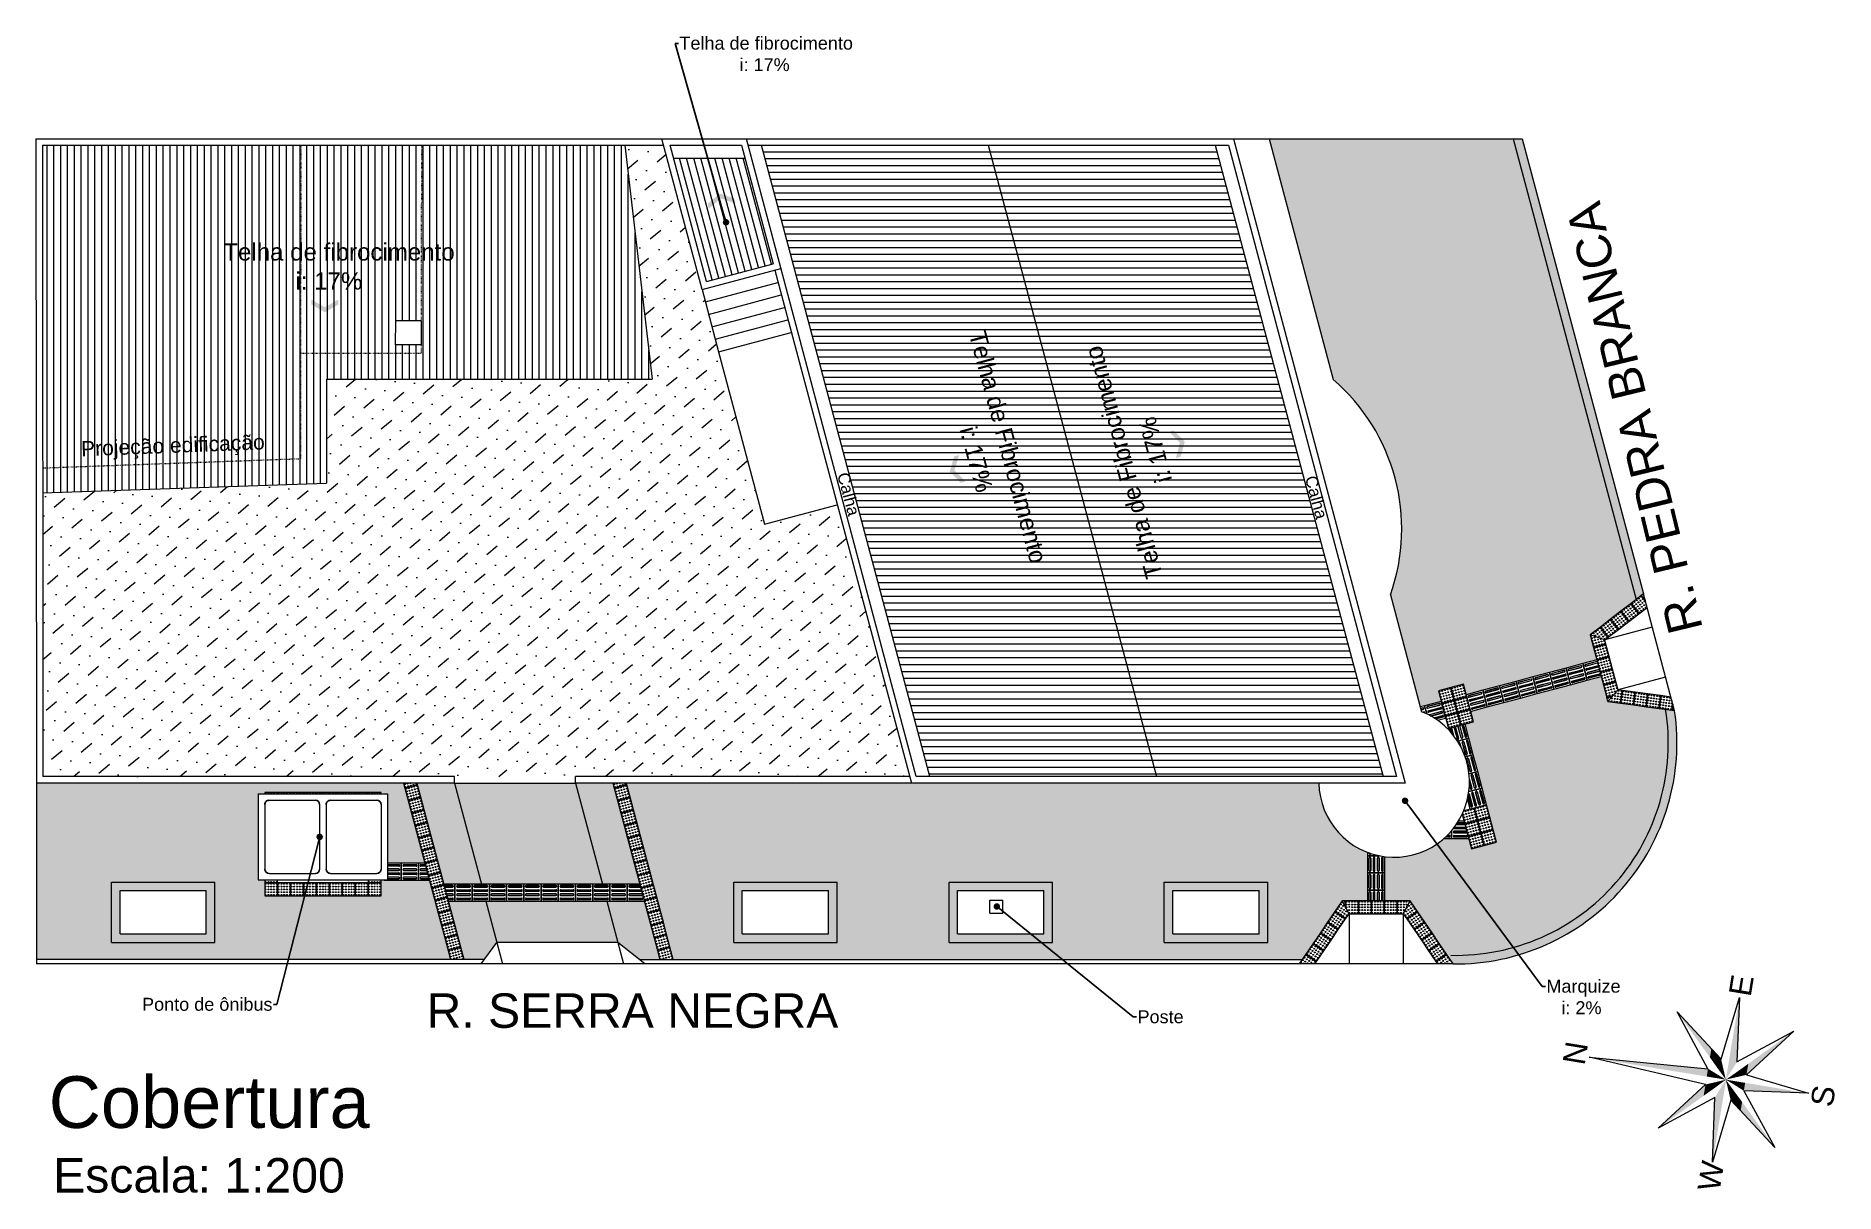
# Model space of a CAD drawing. Header units: millimetres. Extents: x -9997 to 44619, y -1295 to 91103.
# Drawn here: x 35455 to 39632, y 29602 to 32289 of the extents above; entities that cross this region are included whole.
import ezdxf
from ezdxf import colors
from ezdxf.entities.mleader import LeaderData, LeaderLine
from ezdxf.math import Vec2, Vec3

# ---------------------------------------------------------------- set-up
doc = ezdxf.new("R2010")
doc.units = ezdxf.units.MM
doc.header["$LTSCALE"] = 0.1
doc.linetypes.add('ACAD_ISO03W100', pattern=[30, 12, -18])
doc.layers.get('0').update_dxf_attribs({"lineweight": 5})
for name, color, linetype, lineweight in [('alvenaria', 5, 'Continuous', 9), ('alvenaria longe', 253, 'Continuous', 0), ('escada', 1, 'Continuous', 0), ('piso', 254, 'Continuous', 0), ('projeção', 1, 'ACAD_ISO03W100', 5)]:
    doc.layers.add(name, color=color, linetype=linetype, lineweight=lineweight)
for name, color, linetype in [('ARQ-MOVEIS', 252, 'Continuous'), ('indicação', 3, 'Continuous'), ('nome de ambiente', 3, 'Continuous'), ('textos', 1, 'Continuous')]:
    doc.layers.add(name, color=color, linetype=linetype)
doc.styles.add('Arial0', font='arial.ttf', dxfattribs={"height": 1.421523})
doc.styles.get("Standard").update_dxf_attribs({"font": 'arial.ttf'})

msp = doc.modelspace()

# ---------------------------------------------------------------- texts
at = {"color": 120, "lineweight": 0, "true_color": 0x000078, "style": 'Arial0'}
for s, p in [('E', (39436.317, 30056.121)), ('S', (39626.134, 29799.49)), ('W', (39363.949, 29603.738))]:
    msp.add_text(s, height=51.802, rotation=80.696684, dxfattribs=at).set_placement(p)
at = {"color": 1, "lineweight": 0, "true_color": 0x000001, "style": 'Arial0'}
msp.add_text('N', height=51.802, rotation=80.696684, dxfattribs=at).set_placement((39050.698, 29897.093))
at = {"layer": 'nome de ambiente', "color": 18, "lineweight": 0, "true_color": 0x000000}
for s, height, p in [('Telha de fibrocimento', 40, (35889.764, 31767.173)), ('i: 17%%%', 40, (36057.377, 31699.75)), ('Cobertura', 120, (35484.445, 29753.278)), ('Escala: 1:200', 80, (35494.711, 29603.297))]:
    msp.add_text(s, height=height, dxfattribs=at).set_placement(p)
for s, height, rotation, p in [('Telha de Fibrocimento', 40, 285, (37620.706, 31597.564)), ('Telha de Fibrocimento', 40, 105, (38071.718, 31035.589)), ('i: 17%%%', 40, 285, (37599.076, 31375.532)), ('i: 17%%%', 40, 105, (38093.348, 31257.621)), ('Projeção edificação', 35, 2.172058, (35560.117, 31312.644)), ('Calha', 28, 284.98306, (37315.043, 31270.753)), ('Calha', 28, 284.98306, (38401.293, 31263.256))]:
    msp.add_text(s, height=height, rotation=rotation, dxfattribs=at).set_placement(p)
at = {"layer": 'textos', "color": 18, "lineweight": 0, "true_color": 0x000000}
msp.add_text('R. PEDRA BRANCA', height=80, rotation=103.579631, dxfattribs=at).set_placement((39325.911, 30912.66))
msp.add_text('R. SERRA NEGRA', height=80, dxfattribs=at).set_placement((36361.771, 29985.708))

# ---------------------------------------------------------------- blocks, each defined once
blk = doc.blocks.new('_Dot')
at = {"color": 0, "linetype": 'ByBlock', "lineweight": -2}
blk.add_line((-0.5, 0), (-1, 0), dxfattribs=at)
at = {"color": 0, "linetype": 'ByBlock', "const_width": 0.5}
blk.add_lwpolyline([(-0.25, 0, 1), (0.25, 0, 1)], format="xyb", close=True, dxfattribs=at)

# ---------------------------------------------------------------- hatches: boundary and pattern name
at = {"linetype": 'ByBlock', "true_color": 0xc7c8ca}
h = msp.add_hatch(dxfattribs=at)
h.set_pattern_fill('AR-BRSTD', color=9, scale=0.12, angle=90)
h.paths.add_polyline_path([(35971.007, 30529.035), (35986.007, 30529.035), (35986.007, 30532.119), (36016.007, 30532.119), (36046.007, 30532.119), (36076.007, 30532.119), (36106.007, 30532.119), (36136.007, 30532.119), (36166.007, 30532.119), (36196.007, 30532.119), (36226.007, 30532.119), (36256.007, 30532.119), (36271.007, 30529.035), (36271.007, 30368.22), (36303.021, 30368.22), (36343.021, 30368.22), (36357.976, 30368.22), (36350.252, 30397.209), (36342.528, 30426.198), (36334.774, 30455.3), (36327.05, 30484.288), (36319.326, 30513.277), (36311.602, 30542.266), (36308.466, 30554.035), (35455.705, 30554.035), (35455.705, 30144.035), (36417.709, 30144.035), (36412.043, 30165.3), (36404.319, 30194.288), (36396.595, 30223.277), (36388.871, 30252.266), (36381.147, 30281.254), (36373.424, 30310.243), (36368.634, 30328.22), (36343.021, 30328.22), (36303.021, 30328.22), (36263.021, 30328.22), (36256.007, 30328.24), (36256.007, 30322.119), (36256.007, 30292.119), (36226.007, 30292.119), (36196.007, 30292.119), (36166.007, 30292.119), (36136.007, 30292.119), (36106.007, 30292.119), (36076.007, 30292.119), (36046.007, 30292.119), (36016.007, 30292.119), (35986.007, 30292.119), (35986.007, 30322.119), (35986.007, 30329.035), (35971.007, 30329.035)])
h.paths.add_polyline_path([(35870.145, 30324.174), (35870.145, 30184.174), (35630.145, 30184.174), (35630.145, 30324.174)], flags=16)
h.paths.add_polyline_path([(35850.145, 30304.174), (35850.145, 30204.174), (35650.145, 30204.174), (35650.145, 30304.174)], flags=0)
h.paths.add_polyline_path([(36426.491, 30554.035), (36339.513, 30554.035), (36340.591, 30549.99), (36348.315, 30521.001), (36356.039, 30492.012), (36363.762, 30463.024), (36371.486, 30434.035), (36379.241, 30404.933), (36386.964, 30375.944), (36394.688, 30346.955), (36401.981, 30319.586), (36427.594, 30319.586), (36467.594, 30319.586), (36488.958, 30319.586)])
h.paths.add_polyline_path([(36707.491, 30554.035), (36426.491, 30554.035), (36488.958, 30319.586), (36507.594, 30319.586), (36547.594, 30319.586), (36587.594, 30319.586), (36627.594, 30319.586), (36667.594, 30319.586), (36707.594, 30319.586), (36747.594, 30319.586), (36769.958, 30319.586)])
h.paths.add_polyline_path([(36499.616, 30279.586), (36467.594, 30279.586), (36427.594, 30279.586), (36412.639, 30279.586), (36417.86, 30259.99), (36425.584, 30231.001), (36433.308, 30202.012), (36441.032, 30173.024), (36448.756, 30144.035), (36495.733, 30144.035), (36525.075, 30184.035)])
h.paths.add_polyline_path([(36780.616, 30279.586), (36747.594, 30279.586), (36707.594, 30279.586), (36667.594, 30279.586), (36627.594, 30279.586), (36587.594, 30279.586), (36547.594, 30279.586), (36507.594, 30279.586), (36499.616, 30279.586), (36525.075, 30184.035), (36806.075, 30184.035)])
h.paths.add_polyline_path([(36843.978, 30368.22), (36836.254, 30397.209), (36828.53, 30426.197), (36820.806, 30455.186), (36813.082, 30484.175), (36805.358, 30513.163), (36797.634, 30542.152), (36794.468, 30554.035), (36707.491, 30554.035), (36769.958, 30319.586), (36787.594, 30319.586), (36827.594, 30319.586), (36856.936, 30319.586), (36851.702, 30339.232)])
h.paths.add_polyline_path([(36874.873, 30252.266), (36867.594, 30279.586), (36827.594, 30279.586), (36787.594, 30279.586), (36780.616, 30279.586), (36806.075, 30184.035), (36856.264, 30144.174), (36903.674, 30144.174), (36898.045, 30165.3), (36890.321, 30194.288), (36882.597, 30223.277)])
h.paths.add_polyline_path([(38546.938, 30385.275), (38546.938, 30393.086, -0.3078084), (38433.836, 30554.035), (36825.515, 30554.035), (36826.623, 30549.876), (36834.347, 30520.887), (36842.071, 30491.899), (36849.795, 30462.91), (36857.518, 30433.921), (36865.242, 30404.933), (36872.966, 30375.944), (36880.69, 30346.955), (36888.414, 30317.967), (36896.138, 30288.978), (36903.862, 30259.99), (36911.586, 30231.001), (36919.31, 30202.012), (36927.034, 30173.024), (36934.72, 30144.174), (38394.936, 30144.174), (38403.43, 30156.608), (38420.352, 30181.38), (38437.274, 30206.152), (38454.196, 30230.924), (38471.117, 30255.696), (38488.076, 30280.522), (38488.104, 30280.468), (38495.836, 30280.468), (38525.836, 30280.468), (38546.938, 30280.468), (38546.938, 30305.275), (38546.938, 30345.275)])
h.paths.add_polyline_path([(37074.936, 30324.174), (37314.936, 30324.174), (37314.936, 30184.174), (37074.936, 30184.174)], flags=16)
h.paths.add_polyline_path([(37094.936, 30304.174), (37294.936, 30304.174), (37294.936, 30204.174), (37094.936, 30204.174)], flags=0)
h.paths.add_polyline_path([(37814.936, 30324.174), (37814.936, 30184.174), (37574.936, 30184.174), (37574.936, 30324.174)], flags=16)
h.paths.add_polyline_path([(37594.936, 30304.174), (37794.936, 30304.174), (37794.936, 30204.174), (37594.936, 30204.174)], flags=0)
h.paths.add_polyline_path([(37669.967, 30282.035), (37699.967, 30282.035), (37699.967, 30252.035), (37669.967, 30252.035)], flags=0)
h.paths.add_polyline_path([(38074.936, 30324.174), (38314.936, 30324.174), (38314.936, 30184.174), (38074.936, 30184.174)], flags=16)
h.paths.add_polyline_path([(38094.936, 30304.174), (38294.936, 30304.174), (38294.936, 30204.174), (38094.936, 30204.174)], flags=0)
h.paths.add_polyline_path([(39239.113, 30725.113), (39223.758, 30727.19), (39194.028, 30731.209), (39164.299, 30735.229), (39134.569, 30739.249), (39104.84, 30743.268), (39102.265, 30752.931), (39094.541, 30781.92), (39089.392, 30801.246), (39056.757, 30792.55), (39018.106, 30782.252), (38979.454, 30771.953), (38940.803, 30761.655), (38902.151, 30751.356), (38863.5, 30741.058), (38824.848, 30730.759), (38786.197, 30720.461), (38792.633, 30696.303), (38773.308, 30691.154), (38782.057, 30658.317), (38792.355, 30619.665), (38802.654, 30581.014), (38812.952, 30542.362), (38823.251, 30503.711), (38830.975, 30474.722), (38838.699, 30445.733), (38846.423, 30416.745), (38817.434, 30409.021), (38788.445, 30401.297), (38782.094, 30425.136), (38742.094, 30425.136), (38723.957, 30425.136, -0.02908738), (38707.908, 30412.652), (38885.284, 30172.328, 0.38093718)])
h.paths.add_polyline_path([(38707.908, 30412.652, -0.18399061), (38586.938, 30383.172), (38586.938, 30345.275), (38586.938, 30305.275), (38586.938, 30280.468), (38615.771, 30280.468), (38645.771, 30280.468), (38662.693, 30255.696), (38679.615, 30230.924), (38696.537, 30206.152), (38713.459, 30181.38), (38730.381, 30156.608), (38745.706, 30134.174, 0.0753172), (38897.909, 30155.221)])
h.paths.add_polyline_path([(39158.798, 30970.991), (39170.295, 30979.826), (38885.164, 32049.955), (38318.046, 32049.955), (38466.933, 31491.166, -0.3092385), (38600.144, 30991.208), (38669.536, 30730.773), (38679.269, 30733.366), (38717.921, 30743.664), (38711.484, 30767.822), (38740.473, 30775.546), (38769.462, 30783.269), (38775.898, 30759.112), (38814.55, 30769.411), (38853.201, 30779.709), (38891.853, 30790.008), (38930.504, 30800.306), (38969.156, 30810.605), (39007.807, 30820.903), (39046.459, 30831.202), (39079.093, 30839.897), (39071.369, 30868.886), (39063.646, 30897.875), (39087.434, 30916.154), (39111.222, 30934.433), (39135.01, 30952.712)])
at = {"linetype": 'ByBlock', "true_color": 0x000000}
h = msp.add_hatch(dxfattribs=at)
h.set_pattern_fill('ANSI31', color=18, scale=5, angle=45)
h.paths.add_polyline_path([(36069.792, 32034.952), (35469.801, 32034.95), (35470.258, 31285.675), (36068.911, 31307.271)])
h.paths.add_polyline_path([(36349.792, 32034.953), (36069.792, 32034.952), (36069.207, 31551.808), (36349.207, 31551.809), (36349.231, 31571.263), (36289.231, 31571.299), (36289.298, 31627.299), (36349.298, 31627.263)], flags=17)
h.paths.add_polyline_path([(36822.214, 32034.955), (36349.792, 32034.953), (36349.207, 31551.809), (36069.207, 31551.808), (36068.911, 31307.271), (35470.258, 31285.675), (35470.293, 31228.012), (36129.329, 31250.009), (36129.475, 31491.808), (36885.502, 31491.811)])
h.paths.add_polyline_path([(35549.479, 31290.464), (35998.832, 31307.507), (35996.223, 31376.287), (35546.87, 31359.244)], flags=24)
h.paths.add_polyline_path([(36046.838, 31687.738), (36223.223, 31687.738), (36223.223, 31750.971), (36046.838, 31750.971)], flags=24)
h.paths.add_polyline_path([(35879.429, 31756.183), (36437.451, 31756.183), (36437.451, 31818.189), (35879.429, 31818.189)], flags=24)
at = {"linetype": 'ByBlock'}
h = msp.add_hatch(dxfattribs=at)
h.set_pattern_fill('MUDST', color=5, scale=5, angle=40)
h.paths.add_polyline_path([(37315.41, 31199.871), (37146.696, 31154.918), (37040.019, 31555.29), (37001.4, 31700.233), (36912.214, 32034.955), (36822.214, 32034.955), (36885.502, 31491.811), (36129.475, 31491.808), (36129.329, 31250.009), (36069.328, 31248.007), (35470.293, 31228.012), (35470.696, 30569.044), (36069.011, 30569.041), (37483.494, 30569.035)])
at = {"linetype": 'ByBlock', "true_color": 0x000000}
h = msp.add_hatch(dxfattribs=at)
h.set_pattern_fill('ANSI31', color=18, scale=5, angle=60)
h.paths.add_polyline_path([(37100.899, 32004.956), (36935.731, 32004.955), (37012.032, 31718.589), (37166.252, 31759.68)])
h = msp.add_hatch(dxfattribs=at)
h.set_pattern_fill('ANSI31', color=18, scale=5, angle=135)
h.paths.add_polyline_path([(37666.078, 32034.958), (37257.584, 32034.957), (37162.175, 31949.762), (37530.064, 30569.035), (38056.667, 30569.035)])
h.paths.add_polyline_path([(38192.68, 32034.96), (37666.078, 32034.958), (38056.667, 30569.035), (38583.269, 30569.035)])
h.paths.add_polyline_path([(37257.584, 32034.957), (37139.476, 32034.956), (37162.175, 31949.762)])
h.paths.add_polyline_path([(37584.745, 31382.603), (37630.397, 31212.228), (37691.476, 31228.594), (37645.824, 31398.969)], flags=24)
h.paths.add_polyline_path([(37607.625, 31604.582), (37756.78, 31047.929), (37815.684, 31063.712), (37666.53, 31620.365)], flags=24)
h.paths.add_polyline_path([(38107.678, 31250.55), (38062.027, 31420.925), (38000.948, 31404.559), (38046.6, 31234.184)], flags=24)
h.paths.add_polyline_path([(38084.798, 31028.571), (37935.644, 31585.224), (37876.739, 31569.441), (38025.894, 31012.788)], flags=24)
at = {"lineweight": 0, "true_color": 0x000007}
for points in [[(39378.835, 29865.293), (39410.487, 30056.334), (39411.359, 30056.726)], [(39378.835, 29865.293), (39410.487, 30056.334), (39404.735, 29906.522)], [(39265.581, 30022.77), (39341.988, 29916.864), (39345.054, 29937.538)], [(39426.625, 29876.53), (39431.008, 29902.201), (39536.643, 29978.276)], [(39061.427, 29917.235), (39243.469, 29887.404), (39245.857, 29899.804)], [(39341.988, 29916.864), (39345.054, 29937.538), (39367.929, 29912.813)], [(39341.988, 29916.864), (39363.608, 29886.54), (39367.929, 29912.813)], [(39363.608, 29886.54), (39367.929, 29912.813), (39378.835, 29865.293)], [(39243.469, 29887.404), (39245.857, 29899.804), (39337.335, 29890.861)], [(39243.469, 29887.404), (39334.626, 29872.655), (39337.335, 29890.861)], [(39334.626, 29872.655), (39337.335, 29890.861), (39361.97, 29875.736)], [(39334.626, 29872.655), (39360.898, 29868.333), (39361.97, 29875.736)], [(39360.898, 29868.333), (39361.97, 29875.736), (39378.835, 29865.293)], [(39378.835, 29865.293), (39398.715, 29870.048), (39400.414, 29880.25)], [(39398.715, 29870.048), (39426.625, 29876.53), (39431.008, 29902.201)], [(39398.715, 29870.048), (39400.414, 29880.25), (39431.008, 29902.201)], [(39221.628, 29752.37), (39327.325, 29827.844), (39331.646, 29854.116)], [(39327.325, 29827.844), (39357.649, 29849.464), (39359.557, 29860.599)], [(39327.325, 29827.844), (39331.646, 29854.116), (39359.557, 29860.599)], [(39347.846, 29673.711), (39378.835, 29865.293), (39379.707, 29865.685)], [(39353.266, 29823.793), (39347.846, 29673.711), (39378.835, 29865.293)], [(39357.649, 29849.464), (39359.557, 29860.599), (39378.835, 29865.293)], [(39378.835, 29865.293), (39390.072, 29817.502), (39394.394, 29843.775)], [(39378.835, 29865.293), (39396.302, 29854.91), (39397.373, 29862.313)], [(39390.072, 29817.502), (39394.394, 29843.775), (39416.615, 29813.512)], [(39396.302, 29854.91), (39397.373, 29862.313), (39423.646, 29857.992)], [(39396.302, 29854.91), (39420.666, 29839.454), (39423.646, 29857.992)], [(39420.666, 29839.454), (39423.646, 29857.992), (39514.532, 29842.911)], [(39420.666, 29839.454), (39513.129, 29835.778), (39514.532, 29842.911)], [(39513.129, 29835.778), (39514.532, 29842.911), (39570.478, 29833.702)], [(39390.072, 29817.502), (39413.217, 29793.108), (39416.615, 29813.512)], [(39413.217, 29793.108), (39416.615, 29813.512), (39492.691, 29707.877)]]:
    msp.add_hatch(color=7, dxfattribs=at).paths.add_polyline_path(points)
at = {"layer": 'alvenaria', "linetype": 'ByBlock', "lineweight": 0, "true_color": 0xc7c8ca}
h = msp.add_hatch(color=9, dxfattribs=at)
h.dxf.hatch_style = 1
h.paths.add_polyline_path([(37074.936, 30324.174), (37074.936, 30184.174), (37314.936, 30184.174), (37314.936, 30324.174)])
h.paths.add_polyline_path([(37294.936, 30304.174), (37294.936, 30204.174), (37094.936, 30204.174), (37094.936, 30304.174)], flags=16)
h.paths.add_polyline_path([(35870.145, 30324.174), (35630.145, 30324.174), (35630.145, 30184.174), (35870.145, 30184.174)])
h.paths.add_polyline_path([(35850.145, 30204.174), (35650.145, 30204.174), (35650.145, 30304.174), (35850.145, 30304.174)], flags=16)
h.paths.add_polyline_path([(37574.936, 30324.174), (37574.936, 30184.174), (37814.936, 30184.174), (37814.936, 30324.174)])
h.paths.add_polyline_path([(37794.936, 30304.174), (37794.936, 30204.174), (37594.936, 30204.174), (37594.936, 30304.174)], flags=16)
h.paths.add_polyline_path([(37699.967, 30282.035), (37699.967, 30252.035), (37669.967, 30252.035), (37669.967, 30282.035)], flags=0)
h.paths.add_polyline_path([(38074.936, 30184.174), (38314.936, 30184.174), (38314.936, 30324.174), (38074.936, 30324.174)])
h.paths.add_polyline_path([(38094.936, 30304.174), (38294.936, 30304.174), (38294.936, 30204.174), (38094.936, 30204.174)], flags=16)
h.paths.add_polyline_path([(39259.807, 30721.559), (39259.598, 30722.343), (39253.487, 30723.17), (39239.113, 30725.113, -0.46865255), (38740.388, 30154.134), (38745.706, 30134.174, 0.46151001)])
h.paths.add_polyline_path([(38905.862, 32049.955), (38885.164, 32049.955), (39170.295, 30979.826), (39182.586, 30989.271), (39187.476, 30993.028)])
at = {"layer": 'alvenaria', "linetype": 'ByBlock', "lineweight": 0, "true_color": 0x000000}
h = msp.add_hatch(color=18, dxfattribs=at)
h.dxf.hatch_style = 1
h.paths.add_polyline_path([(37079.144, 31899.65), (37076.938, 31910.984), (37042.436, 31922.855), (37014.905, 31898.911), (37017.11, 31887.577), (37044.642, 31911.521)])
h = msp.add_hatch(color=18, dxfattribs=at)
h.dxf.hatch_style = 1
h.paths.add_polyline_path([(36094.025, 31676.825), (36094.025, 31665.278), (36125.624, 31647.035), (36157.223, 31665.278), (36157.223, 31676.825), (36125.624, 31658.582)])
h = msp.add_hatch(color=18, dxfattribs=at)
h.dxf.hatch_style = 1
h.paths.add_polyline_path([(38085.629, 31369.679), (38096.798, 31372.608), (38122.461, 31346.671), (38112.83, 31311.478), (38101.661, 31308.548), (38111.292, 31343.742)])
h = msp.add_hatch(color=18, dxfattribs=at)
h.dxf.hatch_style = 1
h.paths.add_polyline_path([(37598.097, 31315.231), (37586.886, 31312.466), (37576.739, 31277.418), (37602.018, 31251.107), (37613.229, 31253.872), (37587.95, 31280.183)])

# ---------------------------------------------------------------- linework, layer by layer
for p, q in [((35454.791, 32049.955), (35455.705, 30554.035)), ((35454.791, 32049.955), (38235.255, 32049.955)), ((37001.4, 31700.233), (36908.218, 32049.955)), ((37499.017, 30569.035), (37104.432, 32049.955)), ((38235.255, 32049.955), (38633.836, 30554.035)), ((35469.801, 32034.95), (36912.214, 32034.955)), ((35469.801, 32034.95), (35470.696, 30569.044)), ((36822.214, 32034.955), (36885.502, 31491.811)), ((36927.738, 32034.955), (37092.906, 32034.956)), ((37012.032, 31718.589), (36927.738, 32034.955)), ((36935.731, 32004.955), (37100.899, 32004.956)), ((37092.906, 32034.956), (37166.252, 31759.68)), ((37108.429, 32034.956), (38223.727, 32034.96)), ((37530.064, 30569.035), (37139.476, 32034.956)), ((37666.078, 32034.958), (38056.667, 30569.035)), ((38192.68, 32034.96), (38583.269, 30569.035)), ((38223.727, 32034.96), (38614.316, 30569.035)), ((37012.032, 31718.589), (37166.252, 31759.68)), ((37001.4, 31700.233), (37184.608, 31749.048)), ((37009.124, 31671.244), (37177.837, 31716.197)), ((37170.114, 31745.186), (37487.49, 30554.035)), ((37001.4, 31700.233), (37040.019, 31555.29)), ((37016.847, 31642.256), (37185.561, 31687.209)), ((37024.571, 31613.267), (37193.285, 31658.22)), ((37032.295, 31584.278), (37201.009, 31629.231)), ((37040.019, 31555.29), (37208.733, 31600.243)), ((37040.019, 31555.29), (37146.696, 31154.918)), ((36129.475, 31491.808), (36129.329, 31250.009)), ((36129.475, 31491.808), (36885.502, 31491.811)), ((35470.293, 31228.012), (36129.329, 31250.009)), ((36426.491, 30554.035), (35455.705, 30554.035)), ((36426.491, 30569.04), (35470.696, 30569.044)), ((37483.494, 30569.035), (36707.491, 30569.038)), ((38633.836, 30554.035), (36707.491, 30554.035)), ((38614.316, 30569.035), (37499.017, 30569.035))]:
    msp.add_line(p, q)
at = {"linetype": 'ByBlock'}
for p, q in [((38235.255, 32049.955), (38905.862, 32049.955)), ((35455.705, 30554.035), (35455.705, 30134.174)), ((36426.491, 30554.035), (36426.491, 30569.04)), ((36426.491, 30554.035), (36707.491, 30554.035)), ((36707.491, 30554.035), (36707.491, 30569.038))]:
    msp.add_line(p, q, dxfattribs=at)
at = {"linetype": 'ByBlock', "lineweight": 0}
for p, q in [((38318.046, 32049.955), (38466.933, 31491.166)), ((38600.144, 30991.208), (38672.52, 30719.575))]:
    msp.add_line(p, q, dxfattribs=at)
at = {"lineweight": 0}
msp.add_line((37146.696, 31154.918), (37315.41, 31199.871), dxfattribs=at)
at = {"color": 7, "linetype": 'Continuous', "lineweight": 0, "true_color": 0x000007}
msp.add_lwpolyline([(39061.427, 29917.235), (39337.335, 29890.861), (39265.581, 30022.77), (39367.929, 29912.813), (39410.487, 30056.334), (39404.735, 29906.522), (39536.643, 29978.276), (39426.625, 29876.53), (39570.478, 29833.702), (39420.666, 29839.454), (39492.691, 29707.877), (39390.072, 29817.502), (39347.846, 29673.711), (39353.266, 29823.793), (39221.628, 29752.37), (39331.646, 29854.116)], close=True, dxfattribs=at)
at = {"linetype": 'ByBlock', "lineweight": 0}
for centre, radius, start, end in [((38168.005, 31143.793), 458.286, 340.552347, 49.286835), ((38608.723, 30556.718), 174.907, 180.878876, 68.608017)]:
    msp.add_arc(centre, radius, start, end, dxfattribs=at)
at = {"layer": 'alvenaria', "lineweight": 9}
for p, q in [((36289.298, 31627.299), (36289.231, 31571.299)), ((36349.298, 31627.263), (36349.231, 31571.263))]:
    msp.add_line(p, q, dxfattribs=at)
at = {"layer": 'alvenaria', "linetype": 'ByBlock', "lineweight": 9}
for p, q in [((36349.298, 31627.263), (36289.298, 31627.299)), ((36349.231, 31571.263), (36289.231, 31571.299))]:
    msp.add_line(p, q, dxfattribs=at)
at = {"layer": 'alvenaria longe', "lineweight": 0}
for p, q in [((38235.255, 32049.955), (38633.836, 30554.035)), ((38885.164, 32049.955), (39170.295, 30979.826)), ((38905.862, 32049.955), (39187.476, 30993.028)), ((36426.491, 30554.035), (35455.705, 30554.035)), ((36426.491, 30554.035), (36489.897, 30316.062)), ((38633.836, 30554.035), (36707.491, 30554.035)), ((36707.491, 30554.035), (36769.958, 30319.586)), ((36499.616, 30279.586), (36538.361, 30134.174)), ((36780.616, 30279.586), (36819.361, 30134.174)), ((36806.075, 30184.035), (36525.075, 30184.035))]:
    msp.add_line(p, q, dxfattribs=at)
at = {"layer": 'alvenaria longe', "linetype": 'ByBlock', "lineweight": 0}
for p, q in [((35630.145, 30324.174), (35870.145, 30324.174)), ((35630.145, 30184.174), (35630.145, 30324.174)), ((35650.145, 30304.174), (35850.145, 30304.174)), ((35650.145, 30204.174), (35650.145, 30304.174)), ((35650.145, 30204.174), (35650.145, 30304.174)), ((35850.145, 30204.174), (35850.145, 30304.174)), ((35870.145, 30184.174), (35870.145, 30324.174)), ((37074.936, 30324.174), (37314.936, 30324.174)), ((37074.936, 30184.174), (37074.936, 30324.174)), ((37094.936, 30304.174), (37294.936, 30304.174)), ((37094.936, 30204.174), (37094.936, 30304.174)), ((37094.936, 30204.174), (37094.936, 30304.174)), ((37294.936, 30204.174), (37294.936, 30304.174)), ((37314.936, 30184.174), (37314.936, 30324.174)), ((37574.936, 30324.174), (37814.936, 30324.174)), ((37574.936, 30184.174), (37574.936, 30324.174)), ((37594.936, 30304.174), (37794.936, 30304.174)), ((37594.936, 30204.174), (37594.936, 30304.174)), ((37594.936, 30204.174), (37594.936, 30304.174)), ((37794.936, 30204.174), (37794.936, 30304.174)), ((37814.936, 30184.174), (37814.936, 30324.174)), ((38074.936, 30324.174), (38314.936, 30324.174)), ((38074.936, 30184.174), (38074.936, 30324.174)), ((38094.936, 30304.174), (38294.936, 30304.174)), ((38094.936, 30204.174), (38094.936, 30304.174)), ((38094.936, 30204.174), (38094.936, 30304.174)), ((38294.936, 30204.174), (38294.936, 30304.174)), ((38314.936, 30184.174), (38314.936, 30324.174)), ((37669.967, 30282.035), (37699.967, 30282.035)), ((37669.967, 30252.035), (37669.967, 30282.035)), ((37669.967, 30252.035), (37699.967, 30252.035)), ((37699.967, 30252.035), (37699.967, 30282.035)), ((35650.145, 30204.174), (35850.145, 30204.174)), ((37094.936, 30204.174), (37294.936, 30204.174)), ((37594.936, 30204.174), (37794.936, 30204.174)), ((38094.936, 30204.174), (38294.936, 30204.174)), ((35630.145, 30184.174), (35870.145, 30184.174)), ((36488.398, 30134.035), (36525.075, 30184.035)), ((36868.855, 30134.174), (36806.075, 30184.035)), ((37074.936, 30184.174), (37314.936, 30184.174)), ((37574.936, 30184.174), (37814.936, 30184.174)), ((38074.936, 30184.174), (38314.936, 30184.174)), ((36856.264, 30144.174), (38394.936, 30144.174))]:
    msp.add_line(p, q, dxfattribs=at)
for centre, radius, start, end in [((38752.063, 30647.234), 493.238, 268.643663, 9.084691), ((38752.341, 30647.04), 512.909, 269.258801, 8.353987)]:
    msp.add_arc(centre, radius, start, end, dxfattribs=at)
at = {"layer": 'ARQ-MOVEIS', "linetype": 'ByBlock', "lineweight": 0}
for p, q in [((35971.007, 30529.035), (35971.007, 30329.035)), ((35971.007, 30529.035), (36271.007, 30529.035)), ((35986.007, 30504.035), (35986.007, 30354.035)), ((35996.008, 30514.035), (36103.508, 30514.035)), ((36113.508, 30504.035), (36113.508, 30354.035)), ((36128.508, 30504.035), (36128.508, 30354.035)), ((36138.508, 30514.035), (36246.008, 30514.035)), ((36256.007, 30504.035), (36256.007, 30354.035)), ((36271.007, 30529.035), (36271.007, 30329.035)), ((35996.008, 30344.035), (36103.508, 30344.035)), ((36138.508, 30344.035), (36246.008, 30344.035)), ((35971.007, 30329.035), (36271.007, 30329.035))]:
    msp.add_line(p, q, dxfattribs=at)
at = {"layer": 'ARQ-MOVEIS', "linetype": 'ByBlock'}
for centre, start, end in [((35996.008, 30504.035), 89.999997, 179.999997), ((36103.508, 30504.035), 359.999997, 89.999997), ((36138.508, 30504.035), 89.999997, 179.999997), ((36246.008, 30504.035), 359.999997, 89.999997), ((35996.008, 30354.035), 180.000003, 270.000003), ((36103.508, 30354.035), 270.000003, 0.000003), ((36138.508, 30354.035), 180.000003, 270.000003), ((36246.008, 30354.035), 270.000003, 0.000003)]:
    msp.add_arc(centre, 10, start, end, dxfattribs=at)
at = {"layer": 'escada', "lineweight": 0}
for p, q in [((39182.586, 30989.271), (39158.798, 30970.991)), ((39158.798, 30970.991), (39177.077, 30947.203)), ((39177.077, 30947.203), (39195.843, 30961.624)), ((39191.604, 30977.535), (39182.586, 30989.271)), ((39208.089, 30915.663), (39097.783, 30886.273)), ((39063.646, 30897.875), (39071.369, 30868.886)), ((39071.369, 30868.886), (39100.358, 30876.61)), ((39100.358, 30876.61), (39097.783, 30886.273)), ((39079.093, 30839.897), (39046.459, 30831.202)), ((39046.459, 30831.202), (39056.757, 30792.55)), ((39080.001, 30836.492), (39052.644, 30829.203)), ((39080.131, 30836.003), (39052.775, 30828.714)), ((39053.512, 30825.946), (39080.868, 30833.235)), ((39053.643, 30825.457), (39080.999, 30832.746)), ((39055.14, 30819.838), (39082.496, 30827.127)), ((39055.27, 30819.349), (39082.626, 30826.638)), ((39083.364, 30823.87), (39056.007, 30816.581)), ((39083.494, 30823.381), (39056.138, 30816.092)), ((39056.757, 30792.55), (39089.392, 30801.246)), ((39084.991, 30817.762), (39057.635, 30810.473)), ((39085.122, 30817.273), (39057.765, 30809.984)), ((39058.503, 30807.216), (39085.859, 30814.505)), ((39058.633, 30806.727), (39085.989, 30814.016)), ((39060.13, 30801.108), (39087.486, 30808.397)), ((39060.261, 30800.619), (39087.617, 30807.908)), ((39088.354, 30805.14), (39060.998, 30797.851)), ((39088.485, 30804.651), (39061.128, 30797.362)), ((39115.806, 30818.632), (39086.817, 30810.909)), ((39123.53, 30789.644), (39094.541, 30781.92)), ((39128.679, 30770.318), (39123.53, 30789.644)), ((39238.985, 30799.709), (39128.679, 30770.318)), ((39094.541, 30781.92), (39102.265, 30752.931)), ((39102.265, 30752.931), (39116.759, 30756.793)), ((39116.759, 30756.793), (39102.265, 30752.931)), ((38679.269, 30733.366), (38669.536, 30730.773)), ((38674.898, 30728.554), (38670.443, 30727.367)), ((38675.029, 30728.065), (38670.574, 30726.878)), ((38671.311, 30724.11), (38675.766, 30725.297)), ((38671.441, 30723.621), (38675.896, 30724.808)), ((38675.045, 30718.563), (38677.394, 30719.189)), ((38675.816, 30718.245), (38677.524, 30718.7)), ((38717.921, 30743.664), (38679.269, 30733.366)), ((38684.31, 30714.449), (38679.269, 30733.366)), ((38679.269, 30733.366), (38684.31, 30714.449)), ((38713.55, 30738.853), (38685.455, 30731.367)), ((38713.68, 30738.364), (38685.585, 30730.878)), ((38686.323, 30728.11), (38714.418, 30735.596)), ((38686.453, 30727.621), (38714.548, 30735.107)), ((38687.95, 30722.002), (38716.045, 30729.488)), ((38688.081, 30721.513), (38716.176, 30728.999)), ((38716.913, 30726.231), (38688.818, 30718.745)), ((38717.043, 30725.742), (38688.948, 30718.256)), ((38718.54, 30720.123), (38690.445, 30712.637)), ((38718.671, 30719.634), (38690.576, 30712.148)), ((38693.186, 30709.879), (38719.408, 30716.866)), ((38693.825, 30709.526), (38719.539, 30716.377)), ((38700.868, 30705.384), (38721.036, 30710.758)), ((38701.458, 30705.017), (38721.166, 30710.269)), ((38721.903, 30707.501), (38704.725, 30702.924)), ((38722.034, 30707.012), (38705.29, 30702.551)), ((38728.219, 30705.013), (38717.921, 30743.664)), ((38709.138, 30699.929), (38728.219, 30705.013)), ((38734.656, 30680.856), (38735.674, 30677.033)), ((38740.839, 30671.338), (38738.061, 30681.763)), ((38741.597, 30670.458), (38738.551, 30681.893)), ((38747.426, 30684.258), (38754.769, 30656.699)), ((38747.915, 30684.389), (38755.258, 30656.829)), ((38758.026, 30657.567), (38750.683, 30685.126)), ((38758.515, 30657.697), (38751.172, 30685.256)), ((38764.134, 30659.194), (38756.791, 30686.754)), ((38764.623, 30659.325), (38757.28, 30686.884)), ((38760.048, 30687.621), (38767.391, 30660.062)), ((38760.537, 30687.752), (38767.88, 30660.193)), ((38776.756, 30662.557), (38769.413, 30690.117)), ((38777.245, 30662.688), (38769.902, 30690.247)), ((38782.057, 30658.317), (38773.308, 30691.154)), ((38755.832, 30651.329), (38782.057, 30658.317)), ((38782.057, 30658.317), (38755.832, 30651.329)), ((38762.88, 30639.351), (38760.839, 30647.01)), ((38763.938, 30637.345), (38761.328, 30647.141)), ((38774.433, 30620.543), (38766.947, 30648.638)), ((38774.922, 30620.673), (38767.436, 30648.768)), ((38770.204, 30649.506), (38777.69, 30621.411)), ((38770.693, 30649.636), (38778.179, 30621.541)), ((38776.312, 30651.133), (38783.798, 30623.038)), ((38776.801, 30651.263), (38784.287, 30623.168)), ((38787.055, 30623.906), (38779.569, 30652.001)), ((38787.544, 30624.036), (38780.058, 30652.131)), ((38792.355, 30619.665), (38782.057, 30658.317)), ((38773.738, 30614.705), (38792.355, 30619.665)), ((38792.355, 30619.665), (38773.738, 30614.705)), ((38784.731, 30581.891), (38777.246, 30609.986)), ((38785.221, 30582.022), (38777.735, 30610.117)), ((38780.502, 30610.854), (38787.988, 30582.759)), ((38780.992, 30610.984), (38788.477, 30582.889)), ((38782.6, 30575.671), (38802.654, 30581.014)), ((38802.654, 30581.014), (38782.6, 30575.671)), ((38786.611, 30612.482), (38794.096, 30584.387)), ((38787.1, 30612.612), (38794.585, 30584.517)), ((38797.353, 30585.254), (38789.867, 30613.349)), ((38797.842, 30585.385), (38790.356, 30613.48)), ((38802.654, 30581.014), (38792.355, 30619.665)), ((38812.952, 30542.362), (38802.654, 30581.014)), ((38782.169, 30534.16), (38812.952, 30542.362)), ((38783.46, 30549.018), (38785.665, 30540.745)), ((38789.411, 30541.743), (38783.478, 30564.009)), ((38783.528, 30550.732), (38786.154, 30540.875)), ((38788.922, 30541.612), (38783.558, 30561.743)), ((38795.03, 30543.24), (38787.544, 30571.335)), ((38795.519, 30543.37), (38788.033, 30571.465)), ((38790.801, 30572.203), (38798.287, 30544.108)), ((38791.29, 30572.333), (38798.776, 30544.238)), ((38796.909, 30573.83), (38804.395, 30545.735)), ((38797.398, 30573.96), (38804.884, 30545.865)), ((38807.652, 30546.603), (38800.166, 30574.698)), ((38808.141, 30546.733), (38800.655, 30574.828)), ((36016.007, 30532.119), (35986.007, 30532.119)), ((35986.007, 30532.119), (35986.007, 30529.035)), ((36016.007, 30529.035), (36016.007, 30532.119)), ((36046.007, 30532.119), (36016.007, 30532.119)), ((36016.007, 30532.119), (36016.007, 30529.035)), ((36046.007, 30529.035), (36046.007, 30532.119)), ((36076.007, 30532.119), (36046.007, 30532.119)), ((36046.007, 30532.119), (36046.007, 30529.035)), ((36076.007, 30529.035), (36076.007, 30532.119)), ((36106.007, 30532.119), (36076.007, 30532.119)), ((36076.007, 30532.119), (36076.007, 30529.035)), ((36106.007, 30529.035), (36106.007, 30532.119)), ((36136.007, 30532.119), (36106.007, 30532.119)), ((36106.007, 30532.119), (36106.007, 30529.035)), ((36136.007, 30529.035), (36136.007, 30532.119)), ((36166.007, 30532.119), (36136.007, 30532.119)), ((36136.007, 30532.119), (36136.007, 30529.035)), ((36196.007, 30532.119), (36166.007, 30532.119)), ((36166.007, 30532.119), (36166.007, 30529.035)), ((36166.007, 30529.035), (36166.007, 30532.119)), ((36226.007, 30532.119), (36196.007, 30532.119)), ((36196.007, 30532.119), (36196.007, 30529.035)), ((36196.007, 30529.035), (36196.007, 30532.119)), ((36256.007, 30532.119), (36226.007, 30532.119)), ((36226.007, 30532.119), (36226.007, 30529.035)), ((36226.007, 30529.035), (36226.007, 30532.119)), ((36256.007, 30529.035), (36256.007, 30532.119)), ((38766.915, 30482.101), (38772.998, 30459.274)), ((38794.262, 30495.987), (38770.233, 30489.584)), ((38772.998, 30459.274), (38801.986, 30466.998)), ((38801.986, 30466.998), (38794.262, 30495.987)), ((38736.631, 30428.66), (38727.861, 30428.66)), ((38736.631, 30429.167), (38728.403, 30429.167)), ((38731.384, 30432.031), (38736.631, 30432.031)), ((38731.896, 30432.537), (38736.631, 30432.537)), ((36271.007, 30331.744), (36297.558, 30331.744)), ((36303.021, 30368.22), (36271.007, 30368.22)), ((36271.007, 30364.696), (36297.558, 30364.696)), ((36271.007, 30364.19), (36297.558, 30364.19)), ((36297.558, 30361.326), (36271.007, 30361.326)), ((36297.558, 30360.819), (36271.007, 30360.819)), ((36297.558, 30355.004), (36271.007, 30355.004)), ((36297.558, 30354.498), (36271.007, 30354.498)), ((36271.007, 30351.634), (36297.558, 30351.634)), ((36271.007, 30351.128), (36297.558, 30351.128)), ((36271.007, 30345.313), (36297.558, 30345.313)), ((36271.007, 30344.806), (36297.558, 30344.806)), ((36297.558, 30341.942), (36271.007, 30341.942)), ((36297.558, 30341.436), (36271.007, 30341.436)), ((36297.558, 30335.621), (36271.007, 30335.621)), ((36297.558, 30335.115), (36271.007, 30335.115)), ((36271.007, 30332.251), (36297.558, 30332.251)), ((36303.021, 30328.22), (36303.021, 30368.22)), ((36263.021, 30329.035), (36263.021, 30328.22)), ((36263.021, 30328.22), (36303.021, 30328.22)), ((38503.878, 30250.468), (38503.878, 30134.174)), ((38629.933, 30250.468), (38629.933, 30134.174)), ((38659.933, 30250.468), (38659.933, 30250.468)), ((36927.034, 30173.024), (36898.045, 30165.3)), ((36898.045, 30165.3), (36903.711, 30144.035)), ((36934.757, 30144.035), (36927.034, 30173.024))]:
    msp.add_line(p, q, dxfattribs=at)
at = {"layer": 'escada', "linetype": 'ByBlock', "lineweight": 0}
for p, q in [((39259.807, 30721.559), (39187.476, 30993.028)), ((39097.783, 30886.273), (39063.646, 30897.875)), ((39104.84, 30743.268), (39102.265, 30752.931)), ((39128.679, 30770.318), (39104.84, 30743.268)), ((38503.878, 30250.468), (38488.104, 30280.468)), ((38629.933, 30250.468), (38645.771, 30280.468)), ((38424.436, 30134.174), (38388.105, 30134.174)), ((38709.374, 30134.174), (38424.436, 30134.174)), ((38745.706, 30134.174), (38709.374, 30134.174))]:
    msp.add_line(p, q, dxfattribs=at)
at = {"layer": 'escada', "lineweight": 0}
for points in [[(39177.077, 30947.203), (39158.798, 30970.991), (39135.01, 30952.712), (39153.289, 30928.924)], [(39129.501, 30910.645), (39111.222, 30934.433), (39087.434, 30916.154), (39105.713, 30892.366)], [(39153.289, 30928.924), (39135.01, 30952.712), (39111.222, 30934.433), (39129.501, 30910.645)], [(39108.082, 30847.621), (39100.358, 30876.61), (39071.369, 30868.886), (39079.093, 30839.897)], [(39056.757, 30792.55), (39046.459, 30831.202), (39007.807, 30820.903), (39018.106, 30782.252)], [(38902.151, 30751.356), (38891.853, 30790.008), (38853.201, 30779.709), (38863.5, 30741.058)], [(38940.803, 30761.655), (38930.504, 30800.306), (38891.853, 30790.008), (38902.151, 30751.356)], [(38979.454, 30771.953), (38969.156, 30810.605), (38930.504, 30800.306), (38940.803, 30761.655)], [(39018.106, 30782.252), (39007.807, 30820.903), (38969.156, 30810.605), (38979.454, 30771.953)], [(38748.197, 30746.557), (38740.473, 30775.546), (38711.484, 30767.822), (38719.208, 30738.833)], [(38777.185, 30754.281), (38769.462, 30783.269), (38740.473, 30775.546), (38748.197, 30746.557)], [(38784.909, 30725.292), (38777.185, 30754.281), (38748.197, 30746.557), (38755.921, 30717.568)], [(38824.848, 30730.759), (38814.55, 30769.411), (38775.898, 30759.112), (38786.197, 30720.461)], [(38863.5, 30741.058), (38853.201, 30779.709), (38814.55, 30769.411), (38824.848, 30730.759)], [(39164.299, 30735.229), (39168.318, 30764.958), (39138.589, 30768.978), (39134.569, 30739.249)], [(39194.028, 30731.209), (39198.048, 30760.939), (39168.318, 30764.958), (39164.299, 30735.229)], [(39223.758, 30727.19), (39227.777, 30756.919), (39198.048, 30760.939), (39194.028, 30731.209)], [(38755.921, 30717.568), (38748.197, 30746.557), (38719.208, 30738.833), (38726.932, 30709.844)], [(38763.645, 30688.58), (38755.921, 30717.568), (38726.932, 30709.844), (38734.656, 30680.856)], [(38792.633, 30696.303), (38784.909, 30725.292), (38755.921, 30717.568), (38763.645, 30688.58)], [(36348.315, 30521.001), (36340.591, 30549.99), (36311.602, 30542.266), (36319.326, 30513.277)], [(36834.347, 30520.887), (36826.623, 30549.876), (36797.634, 30542.152), (36805.358, 30513.163)], [(36356.039, 30492.012), (36348.315, 30521.001), (36319.326, 30513.277), (36327.05, 30484.288)], [(36842.071, 30491.899), (36834.347, 30520.887), (36805.358, 30513.163), (36813.082, 30484.175)], [(38830.975, 30474.722), (38823.251, 30503.711), (38794.262, 30495.987), (38801.986, 30466.998)], [(36363.762, 30463.024), (36356.039, 30492.012), (36327.05, 30484.288), (36334.774, 30455.3)], [(36371.486, 30434.035), (36363.762, 30463.024), (36334.774, 30455.3), (36342.498, 30426.311)], [(36849.795, 30462.91), (36842.071, 30491.899), (36813.082, 30484.175), (36820.806, 30455.186)], [(36857.518, 30433.921), (36849.795, 30462.91), (36820.806, 30455.186), (36828.53, 30426.197)], [(38809.71, 30438.01), (38801.986, 30466.998), (38772.998, 30459.274), (38780.722, 30430.286)], [(38838.699, 30445.733), (38830.975, 30474.722), (38801.986, 30466.998), (38809.71, 30438.01)], [(36379.241, 30404.933), (36371.517, 30433.921), (36342.528, 30426.198), (36350.252, 30397.209)], [(36865.242, 30404.933), (36857.518, 30433.921), (36828.53, 30426.197), (36836.254, 30397.209)], [(38817.434, 30409.021), (38809.71, 30438.01), (38780.722, 30430.286), (38788.445, 30401.297)], [(38846.423, 30416.745), (38838.699, 30445.733), (38809.71, 30438.01), (38817.434, 30409.021)], [(36386.964, 30375.944), (36379.241, 30404.933), (36350.252, 30397.209), (36357.976, 30368.22)], [(36394.688, 30346.955), (36386.964, 30375.944), (36357.976, 30368.22), (36365.7, 30339.232)], [(36872.966, 30375.944), (36865.242, 30404.933), (36836.254, 30397.209), (36843.978, 30368.22)], [(36880.69, 30346.955), (36872.966, 30375.944), (36843.978, 30368.22), (36851.702, 30339.232)], [(36303.021, 30368.22), (36303.021, 30328.22), (36343.021, 30328.22), (36343.021, 30368.22)], [(36402.412, 30317.967), (36394.688, 30346.955), (36365.7, 30339.232), (36373.424, 30310.243)], [(36888.414, 30317.967), (36880.69, 30346.955), (36851.702, 30339.232), (36859.425, 30310.243)], [(38546.938, 30305.275), (38586.938, 30305.275), (38586.938, 30345.275), (38546.938, 30345.275)], [(36016.007, 30292.119), (36016.007, 30322.119), (35986.007, 30322.119), (35986.007, 30292.119)], [(36046.007, 30292.119), (36046.007, 30322.119), (36016.007, 30322.119), (36016.007, 30292.119)], [(36076.007, 30292.119), (36076.007, 30322.119), (36046.007, 30322.119), (36046.007, 30292.119)], [(36106.007, 30292.119), (36106.007, 30322.119), (36076.007, 30322.119), (36076.007, 30292.119)], [(36136.007, 30292.119), (36136.007, 30322.119), (36106.007, 30322.119), (36106.007, 30292.119)], [(36166.007, 30292.119), (36166.007, 30322.119), (36136.007, 30322.119), (36136.007, 30292.119)], [(36196.007, 30292.119), (36196.007, 30322.119), (36166.007, 30322.119), (36166.007, 30292.119)], [(36226.007, 30292.119), (36226.007, 30322.119), (36196.007, 30322.119), (36196.007, 30292.119)], [(36256.007, 30292.119), (36256.007, 30322.119), (36226.007, 30322.119), (36226.007, 30292.119)], [(36410.136, 30288.978), (36402.412, 30317.967), (36373.424, 30310.243), (36381.147, 30281.254)], [(36417.86, 30259.99), (36410.136, 30288.978), (36381.147, 30281.254), (36388.871, 30252.266)], [(36467.594, 30279.586), (36467.594, 30319.586), (36427.594, 30319.586), (36427.594, 30279.586)], [(36507.594, 30279.586), (36507.594, 30319.586), (36467.594, 30319.586), (36467.594, 30279.586)], [(36547.594, 30279.586), (36547.594, 30319.586), (36507.594, 30319.586), (36507.594, 30279.586)], [(36587.594, 30279.586), (36587.594, 30319.586), (36547.594, 30319.586), (36547.594, 30279.586)], [(36627.594, 30279.586), (36627.594, 30319.586), (36587.594, 30319.586), (36587.594, 30279.586)], [(36667.594, 30279.586), (36667.594, 30319.586), (36627.594, 30319.586), (36627.594, 30279.586)], [(36707.594, 30279.586), (36707.594, 30319.586), (36667.594, 30319.586), (36667.594, 30279.586)], [(36747.594, 30279.586), (36747.594, 30319.586), (36707.594, 30319.586), (36707.594, 30279.586)], [(36787.594, 30279.586), (36787.594, 30319.586), (36747.594, 30319.586), (36747.594, 30279.586)], [(36827.594, 30279.586), (36827.594, 30319.586), (36787.594, 30319.586), (36787.594, 30279.586)], [(36896.138, 30288.978), (36888.414, 30317.967), (36859.425, 30310.243), (36867.149, 30281.254)], [(36903.862, 30259.99), (36896.138, 30288.978), (36867.149, 30281.254), (36874.873, 30252.266)], [(36425.584, 30231.001), (36417.86, 30259.99), (36388.871, 30252.266), (36396.595, 30223.277)], [(36911.586, 30231.001), (36903.862, 30259.99), (36874.873, 30252.266), (36882.597, 30223.277)], [(38495.889, 30238.774), (38471.117, 30255.696), (38454.196, 30230.924), (38478.967, 30214.002)], [(38555.771, 30250.468), (38555.771, 30280.468), (38525.771, 30280.468), (38525.771, 30250.468)], [(38585.771, 30250.468), (38585.771, 30280.468), (38555.771, 30280.468), (38555.771, 30250.468)], [(38615.771, 30250.468), (38615.771, 30280.468), (38585.771, 30280.468), (38585.771, 30250.468)], [(38654.843, 30214.002), (38679.615, 30230.924), (38662.693, 30255.696), (38637.921, 30238.774)], [(36433.308, 30202.012), (36425.584, 30231.001), (36396.595, 30223.277), (36404.319, 30194.288)], [(36919.31, 30202.012), (36911.586, 30231.001), (36882.597, 30223.277), (36890.321, 30194.288)], [(38462.046, 30189.23), (38437.274, 30206.152), (38420.352, 30181.38), (38445.124, 30164.458)], [(38478.967, 30214.002), (38454.196, 30230.924), (38437.274, 30206.152), (38462.046, 30189.23)], [(38671.765, 30189.23), (38696.537, 30206.152), (38679.615, 30230.924), (38654.843, 30214.002)], [(38688.687, 30164.458), (38713.459, 30181.38), (38696.537, 30206.152), (38671.765, 30189.23)], [(36441.032, 30173.024), (36433.308, 30202.012), (36404.319, 30194.288), (36412.043, 30165.3)], [(36927.034, 30173.024), (36919.31, 30202.012), (36890.321, 30194.288), (36898.045, 30165.3)], [(38445.124, 30164.458), (38420.352, 30181.38), (38403.43, 30156.608), (38428.202, 30139.686)], [(38705.609, 30139.686), (38730.381, 30156.608), (38713.459, 30181.38), (38688.687, 30164.458)]]:
    msp.add_lwpolyline(points, close=True, dxfattribs=at)
for points in [[(39187.476, 30993.028), (39182.586, 30989.271), (39191.604, 30977.535)], [(39097.783, 30886.273), (39105.713, 30892.366), (39087.434, 30916.154), (39063.646, 30897.875)], [(39115.806, 30818.632), (39108.082, 30847.621), (39079.093, 30839.897), (39086.817, 30810.909)], [(38926.133, 30795.495), (38898.038, 30788.009)], [(38926.264, 30795.005), (38898.169, 30787.52)], [(38898.906, 30784.752), (38927.001, 30792.238)], [(38899.036, 30784.263), (38927.131, 30791.749)], [(38964.785, 30805.793), (38936.69, 30798.307)], [(38964.915, 30805.304), (38936.82, 30797.818)], [(38937.558, 30795.051), (38965.653, 30802.536)], [(38937.688, 30794.561), (38965.783, 30802.047)], [(38939.185, 30788.942), (38967.28, 30796.428)], [(38939.315, 30788.453), (38967.41, 30795.939)], [(38968.148, 30793.171), (38940.053, 30785.686)], [(38968.278, 30792.682), (38940.183, 30785.196)], [(39003.436, 30816.092), (38975.341, 30808.606)], [(39003.567, 30815.602), (38975.472, 30808.117)], [(38976.209, 30805.349), (39004.304, 30812.835)], [(38976.34, 30804.86), (39004.434, 30812.346)], [(38977.837, 30799.241), (39005.932, 30806.727)], [(38977.967, 30798.752), (39006.062, 30806.238)], [(39006.799, 30803.47), (38978.704, 30795.984)], [(39006.93, 30802.981), (38978.835, 30795.495)], [(39008.427, 30797.362), (38980.332, 30789.876)], [(39008.557, 30796.873), (38980.462, 30789.387)], [(38981.2, 30786.619), (39009.295, 30794.105)], [(38981.33, 30786.13), (39009.425, 30793.616)], [(39042.088, 30826.39), (39013.993, 30818.904)], [(39042.218, 30825.901), (39014.123, 30818.415)], [(39014.861, 30815.648), (39042.956, 30823.133)], [(39014.991, 30815.158), (39043.086, 30822.644)], [(39016.488, 30809.539), (39044.583, 30817.025)], [(39016.619, 30809.05), (39044.713, 30816.536)], [(39045.451, 30813.768), (39017.356, 30806.283)], [(39045.581, 30813.279), (39017.486, 30805.793)], [(39047.078, 30807.66), (39018.983, 30800.175)], [(39047.209, 30807.171), (39019.114, 30799.685)], [(39019.851, 30796.918), (39047.946, 30804.404)], [(39019.982, 30796.429), (39048.076, 30803.914)], [(39021.479, 30790.81), (39049.574, 30798.295)], [(39021.609, 30790.32), (39049.704, 30797.806)], [(39050.441, 30795.039), (39022.346, 30787.553)], [(39050.572, 30794.549), (39022.477, 30787.064)], [(39086.817, 30810.909), (39094.541, 30781.92), (39123.53, 30789.644), (39115.806, 30818.632)], [(38810.179, 30764.599), (38782.084, 30757.113)], [(38810.309, 30764.11), (38782.214, 30756.624)], [(38782.952, 30753.857), (38811.046, 30761.342)], [(38783.082, 30753.367), (38811.177, 30760.853)], [(38784.579, 30747.748), (38812.674, 30755.234)], [(38784.709, 30747.259), (38812.804, 30754.745)], [(38813.542, 30751.977), (38785.447, 30744.492)], [(38813.672, 30751.488), (38785.577, 30744.002)], [(38848.83, 30774.898), (38820.735, 30767.412)], [(38848.961, 30774.408), (38820.866, 30766.923)], [(38821.603, 30764.155), (38849.698, 30771.641)], [(38821.733, 30763.666), (38849.828, 30771.152)], [(38823.231, 30758.047), (38851.325, 30765.533)], [(38823.361, 30757.558), (38851.456, 30765.043)], [(38852.193, 30762.276), (38824.098, 30754.79)], [(38852.324, 30761.787), (38824.229, 30754.301)], [(38853.821, 30756.168), (38825.726, 30748.682)], [(38853.951, 30755.678), (38825.856, 30748.193)], [(38826.594, 30745.425), (38854.689, 30752.911)], [(38826.724, 30744.936), (38854.819, 30752.422)], [(38887.482, 30785.196), (38859.387, 30777.71)], [(38887.612, 30784.707), (38859.517, 30777.221)], [(38860.255, 30774.454), (38888.35, 30781.939)], [(38860.385, 30773.964), (38888.48, 30781.45)], [(38861.882, 30768.345), (38889.977, 30775.831)], [(38862.012, 30767.856), (38890.107, 30775.342)], [(38890.845, 30772.574), (38862.75, 30765.089)], [(38890.975, 30772.085), (38862.88, 30764.599)], [(38892.472, 30766.466), (38864.377, 30758.98)], [(38892.603, 30765.977), (38864.508, 30758.491)], [(38865.245, 30755.724), (38893.34, 30763.209)], [(38865.375, 30755.234), (38893.47, 30762.72)], [(38866.873, 30749.615), (38894.968, 30757.101)], [(38867.003, 30749.126), (38895.098, 30756.612)], [(38895.835, 30753.844), (38867.74, 30746.359)], [(38895.966, 30753.355), (38867.871, 30745.869)], [(38900.534, 30778.644), (38928.629, 30786.13)], [(38900.664, 30778.155), (38928.759, 30785.64)], [(38929.496, 30782.873), (38901.401, 30775.387)], [(38929.627, 30782.384), (38901.532, 30774.898)], [(38931.124, 30776.765), (38903.029, 30769.279)], [(38931.254, 30776.275), (38903.159, 30768.79)], [(38903.897, 30766.022), (38931.992, 30773.508)], [(38904.027, 30765.533), (38932.122, 30773.019)], [(38905.524, 30759.914), (38933.619, 30767.4)], [(38905.654, 30759.425), (38933.749, 30766.91)], [(38934.487, 30764.143), (38906.392, 30756.657)], [(38934.617, 30763.654), (38906.522, 30756.168)], [(38969.775, 30787.063), (38941.68, 30779.577)], [(38969.906, 30786.574), (38941.811, 30779.088)], [(38942.548, 30776.321), (38970.643, 30783.806)], [(38942.678, 30775.831), (38970.773, 30783.317)], [(38944.176, 30770.212), (38972.271, 30777.698)], [(38944.306, 30769.723), (38972.401, 30777.209)], [(38973.138, 30774.441), (38945.043, 30766.956)], [(38973.269, 30773.952), (38945.174, 30766.466)], [(38982.827, 30780.511), (39010.922, 30787.997)], [(38982.958, 30780.022), (39011.052, 30787.508)], [(39011.79, 30784.74), (38983.695, 30777.254)], [(39011.92, 30784.251), (38983.825, 30776.765)], [(39104.84, 30743.268), (39104.84, 30743.268), (39134.569, 30739.249), (39138.589, 30768.978), (39128.679, 30770.318)], [(39251.231, 30753.748), (39227.777, 30756.919), (39223.758, 30727.19), (39253.487, 30723.17), (39255.47, 30737.837)], [(38815.169, 30745.869), (38787.074, 30738.383)], [(38815.3, 30745.38), (38787.205, 30737.894)], [(38787.942, 30735.127), (38816.037, 30742.612)], [(38788.072, 30734.637), (38816.167, 30742.123)], [(38789.57, 30729.018), (38817.664, 30736.504)], [(38789.7, 30728.529), (38817.795, 30736.015)], [(38818.532, 30733.247), (38790.437, 30725.762)], [(38818.663, 30732.758), (38790.568, 30725.272)], [(38828.221, 30739.317), (38856.316, 30746.803)], [(38828.351, 30738.828), (38856.446, 30746.313)], [(38857.184, 30743.546), (38829.089, 30736.06)], [(38857.314, 30743.057), (38829.219, 30735.571)], [(39255.47, 30737.837), (39253.487, 30723.17), (39259.598, 30722.343)], [(38741.318, 30682.631), (38745.982, 30665.127)], [(38741.807, 30682.761), (38746.776, 30664.114)], [(38766.156, 30689.249), (38773.499, 30661.69)], [(38766.645, 30689.379), (38773.988, 30661.82)], [(36308.466, 30554.035), (36311.602, 30542.266), (36340.591, 30549.99), (36339.513, 30554.035)], [(36794.468, 30554.035), (36797.634, 30542.152), (36826.623, 30549.876), (36825.515, 30554.035)], [(38778.709, 30515.52), (38784.599, 30493.412), (38823.251, 30503.711), (38812.952, 30542.362), (38782.169, 30534.16)], [(38786.598, 30499.598), (38780.355, 30523.03)], [(38787.088, 30499.728), (38780.575, 30524.17)], [(38782.369, 30528.56), (38789.855, 30500.466)], [(38782.859, 30528.691), (38790.344, 30500.596)], [(38788.478, 30530.188), (38795.963, 30502.093)], [(38788.967, 30530.318), (38796.453, 30502.223)], [(38799.22, 30502.961), (38791.734, 30531.056)], [(38799.709, 30503.091), (38792.224, 30531.186)], [(38805.328, 30504.588), (38797.843, 30532.683)], [(38805.818, 30504.719), (38798.332, 30532.814)], [(38801.099, 30533.551), (38808.585, 30505.456)], [(38801.589, 30533.681), (38809.074, 30505.586)], [(38807.208, 30535.178), (38814.693, 30507.084)], [(38807.697, 30535.309), (38815.183, 30507.214)], [(38817.95, 30507.951), (38810.464, 30536.046)], [(38818.439, 30508.082), (38810.954, 30536.177)], [(38752.928, 30457.736), (38773.408, 30457.736)], [(38753.274, 30458.242), (38773.273, 30458.242)], [(38772.51, 30461.106), (38755.184, 30461.106)], [(38772.375, 30461.612), (38755.513, 30461.612)], [(38771.436, 30465.136), (38757.738, 30465.136)], [(38723.957, 30425.136), (38742.094, 30425.136), (38742.094, 30443.559)], [(38742.094, 30443.559), (38742.094, 30425.136), (38782.094, 30425.136)], [(38775.855, 30448.55), (38747.556, 30448.55)], [(38775.99, 30448.044), (38747.556, 30448.044)], [(38776.631, 30442.229), (38747.556, 30442.229)], [(38776.631, 30441.723), (38747.556, 30441.723)], [(38747.556, 30438.858), (38776.631, 30438.858)], [(38747.556, 30438.352), (38776.631, 30438.352)], [(38747.556, 30432.537), (38776.631, 30432.537)], [(38747.556, 30432.031), (38776.631, 30432.031)], [(38776.631, 30429.167), (38747.556, 30429.167)], [(38776.631, 30428.66), (38747.556, 30428.66)], [(38748.379, 30451.414), (38775.092, 30451.414)], [(38748.759, 30451.921), (38774.957, 30451.921)], [(38546.938, 30393.086), (38546.938, 30385.275), (38574.08, 30385.275)], [(38574.08, 30385.275), (38546.938, 30385.275), (38546.938, 30345.275), (38586.938, 30345.275), (38586.938, 30383.172)], [(38550.462, 30390.738), (38550.462, 30391.799)], [(38550.462, 30350.738), (38550.462, 30379.813)], [(38550.968, 30390.738), (38550.968, 30391.621)], [(38550.968, 30350.738), (38550.968, 30379.813)], [(38553.832, 30379.813), (38553.832, 30350.738)], [(38554.338, 30379.813), (38554.338, 30350.738)], [(38560.153, 30379.813), (38560.153, 30350.738)], [(38560.66, 30379.813), (38560.66, 30350.738)], [(38563.524, 30350.738), (38563.524, 30379.813)], [(38564.03, 30350.738), (38564.03, 30379.813)], [(38569.845, 30350.738), (38569.845, 30379.813)], [(38570.351, 30350.738), (38570.351, 30379.813)], [(38573.215, 30379.813), (38573.215, 30350.738)], [(38573.722, 30379.813), (38573.722, 30350.738)], [(38579.537, 30379.813), (38579.537, 30350.738)], [(38580.043, 30379.813), (38580.043, 30350.738)], [(38582.907, 30350.738), (38582.907, 30379.813)], [(38583.413, 30350.738), (38583.413, 30379.813)], [(36308.483, 30364.696), (36337.558, 30364.696)], [(36308.483, 30364.19), (36337.558, 30364.19)], [(36337.558, 30361.326), (36308.483, 30361.326)], [(36337.558, 30360.819), (36308.483, 30360.819)], [(36337.558, 30355.004), (36308.483, 30355.004)], [(36337.558, 30354.498), (36308.483, 30354.498)], [(36308.483, 30351.634), (36337.558, 30351.634)], [(36308.483, 30351.128), (36337.558, 30351.128)], [(36308.483, 30345.313), (36337.558, 30345.313)], [(36308.483, 30344.806), (36337.558, 30344.806)], [(36337.558, 30341.942), (36308.483, 30341.942)], [(36337.558, 30341.436), (36308.483, 30341.436)], [(36337.558, 30335.621), (36308.483, 30335.621)], [(36337.558, 30335.115), (36308.483, 30335.115)], [(36308.483, 30332.251), (36337.558, 30332.251)], [(36308.483, 30331.744), (36337.558, 30331.744)], [(36357.976, 30368.22), (36343.021, 30368.22), (36343.021, 30328.22), (36368.634, 30328.22)], [(36348.483, 30364.696), (36358.915, 30364.696)], [(36348.483, 30364.19), (36359.05, 30364.19)], [(36359.813, 30361.326), (36348.483, 30361.326)], [(36359.948, 30360.819), (36348.483, 30360.819)], [(36361.497, 30355.004), (36348.483, 30355.004)], [(36361.632, 30354.498), (36348.483, 30354.498)], [(36348.483, 30351.634), (36362.395, 30351.634)], [(36348.483, 30351.128), (36362.53, 30351.128)], [(36348.483, 30345.313), (36364.079, 30345.313)], [(36348.483, 30344.806), (36364.214, 30344.806)], [(36364.977, 30341.942), (36348.483, 30341.942)], [(36365.112, 30341.436), (36348.483, 30341.436)], [(36366.662, 30335.621), (36348.483, 30335.621)], [(36366.797, 30335.115), (36348.483, 30335.115)], [(36348.483, 30332.251), (36367.56, 30332.251)], [(36348.483, 30331.744), (36367.695, 30331.744)], [(38550.462, 30310.738), (38550.462, 30339.813)], [(38550.968, 30310.738), (38550.968, 30339.813)], [(38553.832, 30339.813), (38553.832, 30310.738)], [(38554.338, 30339.813), (38554.338, 30310.738)], [(38560.153, 30339.813), (38560.153, 30310.738)], [(38560.66, 30339.813), (38560.66, 30310.738)], [(38563.524, 30310.738), (38563.524, 30339.813)], [(38564.03, 30310.738), (38564.03, 30339.813)], [(38569.845, 30310.738), (38569.845, 30339.813)], [(38570.351, 30310.738), (38570.351, 30339.813)], [(38573.215, 30339.813), (38573.215, 30310.738)], [(38573.722, 30339.813), (38573.722, 30310.738)], [(38579.537, 30339.813), (38579.537, 30310.738)], [(38580.043, 30339.813), (38580.043, 30310.738)], [(38582.907, 30310.738), (38582.907, 30339.813)], [(38583.413, 30310.738), (38583.413, 30339.813)], [(35986.007, 30329.035), (35986.007, 30322.119), (36016.007, 30322.119), (36016.007, 30329.035)], [(36226.007, 30329.035), (36226.007, 30322.119), (36256.007, 30322.119), (36256.007, 30329.035)], [(36412.639, 30279.586), (36427.594, 30279.586), (36427.594, 30319.586), (36401.981, 30319.586)], [(36422.131, 30316.062), (36402.92, 30316.062)], [(36422.131, 30315.555), (36403.055, 30315.555)], [(36403.818, 30312.691), (36422.131, 30312.691)], [(36403.953, 30312.185), (36422.131, 30312.185)], [(36405.502, 30306.37), (36422.131, 30306.37)], [(36405.637, 30305.864), (36422.131, 30305.864)], [(36422.131, 30302.999), (36406.4, 30302.999)], [(36422.131, 30302.493), (36406.535, 30302.493)], [(36422.131, 30296.678), (36408.084, 30296.678)], [(36422.131, 30296.172), (36408.219, 30296.172)], [(36408.982, 30293.308), (36422.131, 30293.308)], [(36409.117, 30292.801), (36422.131, 30292.801)], [(36462.131, 30316.062), (36433.056, 30316.062)], [(36462.131, 30315.555), (36433.056, 30315.555)], [(36433.056, 30312.691), (36462.131, 30312.691)], [(36433.056, 30312.185), (36462.131, 30312.185)], [(36433.056, 30306.37), (36462.131, 30306.37)], [(36433.056, 30305.864), (36462.131, 30305.864)], [(36462.131, 30302.999), (36433.056, 30302.999)], [(36462.131, 30302.493), (36433.056, 30302.493)], [(36462.131, 30296.678), (36433.056, 30296.678)], [(36462.131, 30296.172), (36433.056, 30296.172)], [(36433.056, 30293.308), (36462.131, 30293.308)], [(36433.056, 30292.801), (36462.131, 30292.801)], [(36502.131, 30316.062), (36473.056, 30316.062)], [(36502.131, 30315.555), (36473.056, 30315.555)], [(36473.056, 30312.691), (36502.131, 30312.691)], [(36473.056, 30312.185), (36502.131, 30312.185)], [(36473.056, 30306.37), (36502.131, 30306.37)], [(36473.056, 30305.864), (36502.131, 30305.864)], [(36502.131, 30302.999), (36473.056, 30302.999)], [(36502.131, 30302.493), (36473.056, 30302.493)], [(36502.131, 30296.678), (36473.056, 30296.678)], [(36502.131, 30296.172), (36473.056, 30296.172)], [(36473.056, 30293.308), (36502.131, 30293.308)], [(36473.056, 30292.801), (36502.131, 30292.801)], [(36542.131, 30316.062), (36513.056, 30316.062)], [(36542.131, 30315.555), (36513.056, 30315.555)], [(36513.056, 30312.691), (36542.131, 30312.691)], [(36513.056, 30312.185), (36542.131, 30312.185)], [(36513.056, 30306.37), (36542.131, 30306.37)], [(36513.056, 30305.864), (36542.131, 30305.864)], [(36542.131, 30302.999), (36513.056, 30302.999)], [(36542.131, 30302.493), (36513.056, 30302.493)], [(36542.131, 30296.678), (36513.056, 30296.678)], [(36542.131, 30296.172), (36513.056, 30296.172)], [(36513.056, 30293.308), (36542.131, 30293.308)], [(36513.056, 30292.801), (36542.131, 30292.801)], [(36582.131, 30316.062), (36553.056, 30316.062)], [(36582.131, 30315.555), (36553.056, 30315.555)], [(36553.056, 30312.691), (36582.131, 30312.691)], [(36553.056, 30312.185), (36582.131, 30312.185)], [(36553.056, 30306.37), (36582.131, 30306.37)], [(36553.056, 30305.864), (36582.131, 30305.864)], [(36582.131, 30302.999), (36553.056, 30302.999)], [(36582.131, 30302.493), (36553.056, 30302.493)], [(36582.131, 30296.678), (36553.056, 30296.678)], [(36582.131, 30296.172), (36553.056, 30296.172)], [(36553.056, 30293.308), (36582.131, 30293.308)], [(36553.056, 30292.801), (36582.131, 30292.801)], [(36622.131, 30316.062), (36593.056, 30316.062)], [(36622.131, 30315.555), (36593.056, 30315.555)], [(36593.056, 30312.691), (36622.131, 30312.691)], [(36593.056, 30312.185), (36622.131, 30312.185)], [(36593.056, 30306.37), (36622.131, 30306.37)], [(36593.056, 30305.864), (36622.131, 30305.864)], [(36622.131, 30302.999), (36593.056, 30302.999)], [(36622.131, 30302.493), (36593.056, 30302.493)], [(36622.131, 30296.678), (36593.056, 30296.678)], [(36622.131, 30296.172), (36593.056, 30296.172)], [(36593.056, 30293.308), (36622.131, 30293.308)], [(36593.056, 30292.801), (36622.131, 30292.801)], [(36662.131, 30316.062), (36633.056, 30316.062)], [(36662.131, 30315.555), (36633.056, 30315.555)], [(36633.056, 30312.691), (36662.131, 30312.691)], [(36633.056, 30312.185), (36662.131, 30312.185)], [(36633.056, 30306.37), (36662.131, 30306.37)], [(36633.056, 30305.864), (36662.131, 30305.864)], [(36662.131, 30302.999), (36633.056, 30302.999)], [(36662.131, 30302.493), (36633.056, 30302.493)], [(36662.131, 30296.678), (36633.056, 30296.678)], [(36662.131, 30296.172), (36633.056, 30296.172)], [(36633.056, 30293.308), (36662.131, 30293.308)], [(36633.056, 30292.801), (36662.131, 30292.801)], [(36702.131, 30316.062), (36673.056, 30316.062)], [(36702.131, 30315.555), (36673.056, 30315.555)], [(36673.056, 30312.691), (36702.131, 30312.691)], [(36673.056, 30312.185), (36702.131, 30312.185)], [(36673.056, 30306.37), (36702.131, 30306.37)], [(36673.056, 30305.864), (36702.131, 30305.864)], [(36702.131, 30302.999), (36673.056, 30302.999)], [(36702.131, 30302.493), (36673.056, 30302.493)], [(36702.131, 30296.678), (36673.056, 30296.678)], [(36702.131, 30296.172), (36673.056, 30296.172)], [(36673.056, 30293.308), (36702.131, 30293.308)], [(36673.056, 30292.801), (36702.131, 30292.801)], [(36742.131, 30316.062), (36713.056, 30316.062)], [(36742.131, 30315.555), (36713.056, 30315.555)], [(36713.056, 30312.691), (36742.131, 30312.691)], [(36713.056, 30312.185), (36742.131, 30312.185)], [(36713.056, 30306.37), (36742.131, 30306.37)], [(36713.056, 30305.864), (36742.131, 30305.864)], [(36742.131, 30302.999), (36713.056, 30302.999)], [(36742.131, 30302.493), (36713.056, 30302.493)], [(36742.131, 30296.678), (36713.056, 30296.678)], [(36742.131, 30296.172), (36713.056, 30296.172)], [(36713.056, 30293.308), (36742.131, 30293.308)], [(36713.056, 30292.801), (36742.131, 30292.801)], [(36782.131, 30316.062), (36753.056, 30316.062)], [(36782.131, 30315.555), (36753.056, 30315.555)], [(36753.056, 30312.691), (36782.131, 30312.691)], [(36753.056, 30312.185), (36782.131, 30312.185)], [(36753.056, 30306.37), (36782.131, 30306.37)], [(36753.056, 30305.864), (36782.131, 30305.864)], [(36782.131, 30302.999), (36753.056, 30302.999)], [(36782.131, 30302.493), (36753.056, 30302.493)], [(36782.131, 30296.678), (36753.056, 30296.678)], [(36782.131, 30296.172), (36753.056, 30296.172)], [(36753.056, 30293.308), (36782.131, 30293.308)], [(36753.056, 30292.801), (36782.131, 30292.801)], [(36822.131, 30316.062), (36793.056, 30316.062)], [(36822.131, 30315.555), (36793.056, 30315.555)], [(36793.056, 30312.691), (36822.131, 30312.691)], [(36793.056, 30312.185), (36822.131, 30312.185)], [(36793.056, 30306.37), (36822.131, 30306.37)], [(36793.056, 30305.864), (36822.131, 30305.864)], [(36822.131, 30302.999), (36793.056, 30302.999)], [(36822.131, 30302.493), (36793.056, 30302.493)], [(36822.131, 30296.678), (36793.056, 30296.678)], [(36822.131, 30296.172), (36793.056, 30296.172)], [(36793.056, 30293.308), (36822.131, 30293.308)], [(36793.056, 30292.801), (36822.131, 30292.801)], [(36856.936, 30319.586), (36827.594, 30319.586), (36827.594, 30279.586), (36867.594, 30279.586)], [(36857.875, 30316.062), (36833.056, 30316.062)], [(36858.01, 30315.555), (36833.056, 30315.555)], [(36833.056, 30312.691), (36858.773, 30312.691)], [(36833.056, 30312.185), (36858.908, 30312.185)], [(36833.056, 30306.37), (36860.457, 30306.37)], [(36833.056, 30305.864), (36860.592, 30305.864)], [(36861.355, 30302.999), (36833.056, 30302.999)], [(36861.49, 30302.493), (36833.056, 30302.493)], [(36862.131, 30296.678), (36833.056, 30296.678)], [(36862.131, 30296.172), (36833.056, 30296.172)], [(36833.056, 30293.308), (36862.131, 30293.308)], [(36833.056, 30292.801), (36862.131, 30292.801)], [(38586.938, 30280.468), (38586.938, 30305.275), (38546.938, 30305.275), (38546.938, 30277.328)], [(38550.462, 30280.468), (38550.462, 30299.813)], [(38550.968, 30280.468), (38550.968, 30299.813)], [(38553.832, 30299.813), (38553.832, 30280.468)], [(38554.338, 30299.813), (38554.338, 30280.468)], [(38560.153, 30299.813), (38560.153, 30280.468)], [(38560.66, 30299.813), (38560.66, 30280.468)], [(38563.524, 30280.468), (38563.524, 30299.813)], [(38564.03, 30280.468), (38564.03, 30299.813)], [(38569.845, 30280.468), (38569.845, 30299.813)], [(38570.351, 30280.468), (38570.351, 30299.813)], [(38573.215, 30299.813), (38573.215, 30280.468)], [(38573.722, 30299.813), (38573.722, 30280.468)], [(38579.537, 30299.813), (38579.537, 30280.468)], [(38580.043, 30299.813), (38580.043, 30280.468)], [(38582.907, 30280.468), (38582.907, 30299.813)], [(38583.413, 30280.468), (38583.413, 30299.813)], [(36410.667, 30286.986), (36422.131, 30286.986)], [(36410.802, 30286.48), (36422.131, 30286.48)], [(36422.131, 30283.616), (36411.565, 30283.616)], [(36422.131, 30283.11), (36411.7, 30283.11)], [(36433.056, 30286.986), (36462.131, 30286.986)], [(36433.056, 30286.48), (36462.131, 30286.48)], [(36462.131, 30283.616), (36433.056, 30283.616)], [(36462.131, 30283.11), (36433.056, 30283.11)], [(36473.056, 30286.986), (36502.131, 30286.986)], [(36473.056, 30286.48), (36502.131, 30286.48)], [(36502.131, 30283.616), (36473.056, 30283.616)], [(36502.131, 30283.11), (36473.056, 30283.11)], [(36513.056, 30286.986), (36542.131, 30286.986)], [(36513.056, 30286.48), (36542.131, 30286.48)], [(36542.131, 30283.616), (36513.056, 30283.616)], [(36542.131, 30283.11), (36513.056, 30283.11)], [(36553.056, 30286.986), (36582.131, 30286.986)], [(36553.056, 30286.48), (36582.131, 30286.48)], [(36582.131, 30283.616), (36553.056, 30283.616)], [(36582.131, 30283.11), (36553.056, 30283.11)], [(36593.056, 30286.986), (36622.131, 30286.986)], [(36593.056, 30286.48), (36622.131, 30286.48)], [(36622.131, 30283.616), (36593.056, 30283.616)], [(36622.131, 30283.11), (36593.056, 30283.11)], [(36633.056, 30286.986), (36662.131, 30286.986)], [(36633.056, 30286.48), (36662.131, 30286.48)], [(36662.131, 30283.616), (36633.056, 30283.616)], [(36662.131, 30283.11), (36633.056, 30283.11)], [(36673.056, 30286.986), (36702.131, 30286.986)], [(36673.056, 30286.48), (36702.131, 30286.48)], [(36702.131, 30283.616), (36673.056, 30283.616)], [(36702.131, 30283.11), (36673.056, 30283.11)], [(36713.056, 30286.986), (36742.131, 30286.986)], [(36713.056, 30286.48), (36742.131, 30286.48)], [(36742.131, 30283.616), (36713.056, 30283.616)], [(36742.131, 30283.11), (36713.056, 30283.11)], [(36753.056, 30286.986), (36782.131, 30286.986)], [(36753.056, 30286.48), (36782.131, 30286.48)], [(36782.131, 30283.616), (36753.056, 30283.616)], [(36782.131, 30283.11), (36753.056, 30283.11)], [(36793.056, 30286.986), (36822.131, 30286.986)], [(36793.056, 30286.48), (36822.131, 30286.48)], [(36822.131, 30283.616), (36793.056, 30283.616)], [(36822.131, 30283.11), (36793.056, 30283.11)], [(36833.056, 30286.986), (36862.131, 30286.986)], [(36833.056, 30286.48), (36862.131, 30286.48)], [(36862.131, 30283.616), (36833.056, 30283.616)], [(36862.131, 30283.11), (36833.056, 30283.11)], [(38488.039, 30280.468), (38488.039, 30280.468), (38471.117, 30255.696), (38495.889, 30238.774), (38503.878, 30250.468)], [(38495.836, 30265.763), (38495.836, 30280.468), (38488.104, 30280.468)], [(38503.878, 30250.468), (38525.836, 30250.468), (38525.836, 30280.468), (38495.836, 30280.468), (38495.836, 30265.763)], [(38645.771, 30280.468), (38645.771, 30280.468), (38615.771, 30280.468), (38615.771, 30250.468), (38629.933, 30250.468)], [(38629.933, 30250.468), (38637.921, 30238.774), (38662.693, 30255.696), (38645.771, 30280.468)], [(36448.756, 30144.035), (36441.032, 30173.024), (36412.043, 30165.3), (36417.709, 30144.035)], [(38424.436, 30134.174), (38428.202, 30139.686), (38403.43, 30156.608), (38388.105, 30134.174)], [(38745.706, 30134.174), (38730.381, 30156.608), (38705.609, 30139.686), (38709.374, 30134.174)]]:
    msp.add_lwpolyline(points, dxfattribs=at)
for centre, radius in [((39143.071, 30956.255), 1.075), ((39143.071, 30956.255), 0.883), ((39148.185, 30960.185), 1.075), ((39148.185, 30960.185), 0.883), ((39152.114, 30955.071), 1.075), ((39152.114, 30955.071), 0.883), ((39153.298, 30964.114), 1.075), ((39153.298, 30964.114), 0.883), ((39157.227, 30959.001), 1.075), ((39157.227, 30959.001), 0.883), ((39158.412, 30968.043), 1.075), ((39158.412, 30968.043), 0.883), ((39161.746, 30970.605), 1.075), ((39161.746, 30970.605), 0.883), ((39162.341, 30962.93), 1.075), ((39162.341, 30962.93), 0.883), ((39165.675, 30965.492), 1.075), ((39165.675, 30965.492), 0.883), ((39166.27, 30957.816), 1.075), ((39166.27, 30957.816), 0.883), ((39166.859, 30974.535), 1.075), ((39166.859, 30974.535), 0.883), ((39169.604, 30960.378), 1.075), ((39169.604, 30960.378), 0.883), ((39170.789, 30969.421), 1.075), ((39170.789, 30969.421), 0.883), ((39171.973, 30978.464), 1.075), ((39171.973, 30978.464), 0.883), ((39173.534, 30955.265), 1.075), ((39173.534, 30955.265), 0.883), ((39174.718, 30964.308), 1.075), ((39174.718, 30964.308), 0.883), ((39175.902, 30973.35), 1.075), ((39175.902, 30973.35), 0.883), ((39177.086, 30982.393), 1.075), ((39177.086, 30982.393), 0.883), ((39178.647, 30959.194), 1.075), ((39178.647, 30959.194), 0.883), ((39179.831, 30968.237), 1.075), ((39179.831, 30968.237), 0.883), ((39181.015, 30977.28), 1.075), ((39181.015, 30977.28), 0.883), ((39182.2, 30986.323), 1.075), ((39182.2, 30986.323), 0.883), ((39183.761, 30963.124), 1.075), ((39183.761, 30963.124), 0.883), ((39184.945, 30972.166), 1.075), ((39184.945, 30972.166), 0.883), ((39186.129, 30981.209), 1.075), ((39186.129, 30981.209), 0.883), ((39187.69, 30958.01), 1.075), ((39187.69, 30958.01), 0.883), ((39188.874, 30967.053), 1.075), ((39188.874, 30967.053), 0.883), ((39190.058, 30976.096), 1.075), ((39190.058, 30976.096), 0.883), ((39192.803, 30961.939), 1.075), ((39192.803, 30961.939), 0.883), ((39087.048, 30913.206), 1.075), ((39090.382, 30915.768), 1.075), ((39090.382, 30915.768), 0.883), ((39095.495, 30919.697), 1.075), ((39095.495, 30919.697), 0.883), ((39099.424, 30914.584), 1.075), ((39099.424, 30914.584), 0.883), ((39100.609, 30923.626), 1.075), ((39100.609, 30923.626), 0.883), ((39104.538, 30918.513), 1.075), ((39104.538, 30918.513), 0.883), ((39105.722, 30927.556), 1.075), ((39105.722, 30927.556), 0.883), ((39108.467, 30913.399), 1.075), ((39108.467, 30913.399), 0.883), ((39109.651, 30922.442), 1.075), ((39109.651, 30922.442), 0.883), ((39110.836, 30931.485), 1.075), ((39110.836, 30931.485), 0.883), ((39113.581, 30917.329), 1.075), ((39113.581, 30917.329), 0.883), ((39114.17, 30934.047), 1.075), ((39114.17, 30934.047), 0.883), ((39114.765, 30926.371), 1.075), ((39114.765, 30926.371), 0.883), ((39118.099, 30928.933), 1.075), ((39118.099, 30928.933), 0.883), ((39118.694, 30921.258), 1.075), ((39118.694, 30921.258), 0.883), ((39119.283, 30937.976), 1.075), ((39119.283, 30937.976), 0.883), ((39122.028, 30923.82), 1.075), ((39122.028, 30923.82), 0.883), ((39122.623, 30916.144), 1.075), ((39122.623, 30916.144), 0.883), ((39123.212, 30932.863), 1.075), ((39123.212, 30932.863), 0.883), ((39124.397, 30941.906), 1.075), ((39124.397, 30941.906), 0.883), ((39125.958, 30918.707), 1.075), ((39125.958, 30918.707), 0.883), ((39127.142, 30927.749), 1.075), ((39127.142, 30927.749), 0.883), ((39128.326, 30936.792), 1.075), ((39128.326, 30936.792), 0.883), ((39129.51, 30945.835), 1.075), ((39129.51, 30945.835), 0.883), ((39129.887, 30913.593), 1.075), ((39129.887, 30913.593), 0.883), ((39131.071, 30922.636), 1.075), ((39131.071, 30922.636), 0.883), ((39132.255, 30931.679), 1.075), ((39132.255, 30931.679), 0.883), ((39133.439, 30940.721), 1.075), ((39133.439, 30940.721), 0.883), ((39134.624, 30949.764), 1.075), ((39134.624, 30949.764), 0.883), ((39135, 30917.522), 1.075), ((39135, 30917.522), 0.883), ((39136.185, 30926.565), 1.075), ((39136.185, 30926.565), 0.883), ((39137.369, 30935.608), 1.075), ((39137.369, 30935.608), 0.883), ((39137.958, 30952.326), 1.075), ((39137.958, 30952.326), 0.883), ((39138.553, 30944.651), 1.075), ((39138.553, 30944.651), 0.883), ((39140.114, 30921.452), 1.075), ((39140.114, 30921.452), 0.883), ((39141.298, 30930.494), 1.075), ((39141.298, 30930.494), 0.883), ((39141.887, 30947.213), 1.075), ((39141.887, 30947.213), 0.883), ((39142.482, 30939.537), 1.075), ((39142.482, 30939.537), 0.883), ((39145.227, 30925.381), 1.075), ((39145.227, 30925.381), 0.883), ((39145.816, 30942.099), 1.075), ((39145.816, 30942.099), 0.883), ((39146.411, 30934.424), 1.075), ((39146.411, 30934.424), 0.883), ((39147, 30951.142), 1.075), ((39147, 30951.142), 0.883), ((39149.746, 30936.986), 1.075), ((39149.746, 30936.986), 0.883), ((39150.341, 30929.31), 1.075), ((39150.341, 30929.31), 0.883), ((39150.93, 30946.029), 1.075), ((39150.93, 30946.029), 0.883), ((39153.675, 30931.872), 1.075), ((39153.675, 30931.872), 0.883), ((39154.859, 30940.915), 1.075), ((39154.859, 30940.915), 0.883), ((39156.043, 30949.958), 1.075), ((39156.043, 30949.958), 0.883), ((39158.788, 30935.802), 1.075), ((39158.788, 30935.802), 0.883), ((39159.973, 30944.844), 1.075), ((39159.973, 30944.844), 0.883), ((39161.157, 30953.887), 1.075), ((39161.157, 30953.887), 0.883), ((39163.902, 30939.731), 1.075), ((39163.902, 30939.731), 0.883), ((39165.086, 30948.774), 1.075), ((39165.086, 30948.774), 0.883), ((39169.015, 30943.66), 1.075), ((39169.015, 30943.66), 0.883), ((39170.199, 30952.703), 1.075), ((39170.199, 30952.703), 0.883), ((39174.129, 30947.589), 1.075), ((39174.129, 30947.589), 0.883), ((39177.463, 30950.152), 1.075), ((39177.463, 30950.152), 0.883), ((39182.576, 30954.081), 1.075), ((39182.576, 30954.081), 0.883), ((39067.879, 30890.153), 1.075), ((39067.879, 30890.153), 0.883), ((39069.539, 30883.922), 1.075), ((39069.539, 30883.922), 0.883), ((39071.199, 30877.69), 1.075), ((39071.199, 30877.69), 0.883), ((39071.707, 30901.418), 1.075), ((39071.707, 30901.418), 0.883), ((39072.86, 30871.459), 1.075), ((39074.11, 30891.813), 1.075), ((39074.11, 30891.813), 0.883), ((39075.636, 30896.304), 1.075), ((39075.77, 30885.582), 1.075), ((39075.636, 30896.304), 0.883), ((39075.77, 30885.582), 0.883), ((39076.821, 30905.347), 1.075), ((39076.821, 30905.347), 0.883), ((39077.431, 30879.35), 1.075), ((39077.431, 30879.35), 0.883), ((39079.091, 30873.119), 1.075), ((39079.091, 30873.119), 0.883), ((39080.75, 30900.234), 1.075), ((39080.75, 30900.234), 0.883), ((39081.934, 30909.276), 1.075), ((39082.002, 30887.242), 1.075), ((39081.934, 30909.276), 0.883), ((39082.002, 30887.242), 0.883), ((39083.662, 30881.011), 1.075), ((39083.662, 30881.011), 0.883), ((39084.679, 30895.12), 1.075), ((39084.679, 30895.12), 0.883), ((39085.322, 30874.779), 1.075), ((39085.322, 30874.779), 0.883), ((39085.863, 30904.163), 1.075), ((39085.863, 30904.163), 0.883), ((39087.048, 30913.206), 0.883), ((39089.793, 30899.049), 1.075), ((39089.894, 30882.671), 1.075), ((39089.793, 30899.049), 0.883), ((39089.894, 30882.671), 0.883), ((39090.977, 30908.092), 1.075), ((39090.977, 30908.092), 0.883), ((39091.554, 30876.44), 1.075), ((39091.554, 30876.44), 0.883), ((39092.636, 30872.377), 1.075), ((39092.636, 30872.377), 0.883), ((39093.722, 30893.936), 1.075), ((39093.722, 30893.936), 0.883), ((39094.311, 30910.654), 1.075), ((39094.311, 30910.654), 0.883), ((39094.906, 30902.979), 1.075), ((39094.906, 30902.979), 0.883), ((39096.125, 30884.331), 1.075), ((39096.125, 30884.331), 0.883), ((39097.651, 30888.823), 1.075), ((39097.785, 30878.1), 1.075), ((39097.651, 30888.823), 0.883), ((39097.785, 30878.1), 0.883), ((39098.24, 30905.541), 1.075), ((39098.24, 30905.541), 0.883), ((39098.835, 30897.865), 1.075), ((39098.868, 30874.037), 1.075), ((39098.835, 30897.865), 0.883), ((39098.868, 30874.037), 0.883), ((39102.17, 30900.427), 1.075), ((39102.17, 30900.427), 0.883), ((39102.765, 30892.752), 1.075), ((39102.765, 30892.752), 0.883), ((39103.354, 30909.47), 1.075), ((39103.354, 30909.47), 0.883), ((39106.099, 30895.314), 1.075), ((39106.099, 30895.314), 0.883), ((39107.283, 30904.357), 1.075), ((39107.283, 30904.357), 0.883), ((39111.212, 30899.243), 1.075), ((39111.212, 30899.243), 0.883), ((39112.397, 30908.286), 1.075), ((39112.397, 30908.286), 0.883), ((39116.326, 30903.172), 1.075), ((39116.326, 30903.172), 0.883), ((39117.51, 30912.215), 1.075), ((39117.51, 30912.215), 0.883), ((39121.439, 30907.102), 1.075), ((39121.439, 30907.102), 0.883), ((39126.553, 30911.031), 1.075), ((39126.553, 30911.031), 0.883), ((39072.86, 30871.459), 0.883), ((39073.942, 30867.396), 1.075), ((39073.942, 30867.396), 0.883), ((39075.603, 30861.164), 1.075), ((39075.603, 30861.164), 0.883), ((39077.263, 30854.933), 1.075), ((39077.263, 30854.933), 0.883), ((39078.923, 30848.701), 1.075), ((39078.923, 30848.701), 0.883), ((39080.174, 30869.056), 1.075), ((39080.174, 30869.056), 0.883), ((39080.584, 30842.47), 1.075), ((39080.584, 30842.47), 0.883), ((39081.666, 30838.407), 1.075), ((39081.834, 30862.825), 1.075), ((39081.666, 30838.407), 0.883), ((39081.834, 30862.825), 0.883), ((39083.327, 30832.176), 1.075), ((39083.494, 30856.593), 1.075), ((39083.327, 30832.176), 0.883), ((39083.494, 30856.593), 0.883), ((39085.155, 30850.362), 1.075), ((39085.155, 30850.362), 0.883), ((39086.405, 30870.716), 1.075), ((39086.405, 30870.716), 0.883), ((39086.815, 30844.13), 1.075), ((39086.815, 30844.13), 0.883), ((39087.898, 30840.067), 1.075), ((39088.065, 30864.485), 1.075), ((39087.898, 30840.067), 0.883), ((39088.065, 30864.485), 0.883), ((39089.558, 30833.836), 1.075), ((39089.726, 30858.254), 1.075), ((39089.558, 30833.836), 0.883), ((39089.726, 30858.254), 0.883), ((39091.386, 30852.022), 1.075), ((39091.386, 30852.022), 0.883), ((39093.046, 30845.791), 1.075), ((39093.046, 30845.791), 0.883), ((39094.129, 30841.728), 1.075), ((39094.297, 30866.145), 1.075), ((39094.129, 30841.728), 0.883), ((39094.297, 30866.145), 0.883), ((39095.789, 30835.496), 1.075), ((39095.957, 30859.914), 1.075), ((39095.789, 30835.496), 0.883), ((39095.957, 30859.914), 0.883), ((39097.617, 30853.682), 1.075), ((39097.617, 30853.682), 0.883), ((39099.278, 30847.451), 1.075), ((39099.278, 30847.451), 0.883), ((39100.36, 30843.388), 1.075), ((39100.528, 30867.806), 1.075), ((39100.36, 30843.388), 0.883), ((39100.528, 30867.806), 0.883), ((39102.021, 30837.157), 1.075), ((39102.188, 30861.574), 1.075), ((39102.021, 30837.157), 0.883), ((39102.188, 30861.574), 0.883), ((39103.681, 30830.925), 1.075), ((39103.849, 30855.343), 1.075), ((39103.681, 30830.925), 0.883), ((39103.849, 30855.343), 0.883), ((39105.509, 30849.111), 1.075), ((39105.509, 30849.111), 0.883), ((39106.592, 30845.048), 1.075), ((39106.592, 30845.048), 0.883), ((39108.252, 30838.817), 1.075), ((39108.252, 30838.817), 0.883), ((39109.912, 30832.586), 1.075), ((39109.912, 30832.586), 0.883), ((39084.987, 30825.944), 1.075), ((39084.987, 30825.944), 0.883), ((39086.647, 30819.713), 1.075), ((39086.647, 30819.713), 0.883), ((39088.308, 30813.481), 1.075), ((39088.308, 30813.481), 0.883), ((39089.39, 30809.418), 1.075), ((39089.39, 30809.418), 0.883), ((39091.05, 30803.187), 1.075), ((39091.218, 30827.605), 1.075), ((39091.05, 30803.187), 0.883), ((39091.218, 30827.605), 0.883), ((39092.711, 30796.956), 1.075), ((39092.879, 30821.373), 1.075), ((39092.711, 30796.956), 0.883), ((39092.879, 30821.373), 0.883), ((39094.371, 30790.724), 1.075), ((39094.539, 30815.142), 1.075), ((39094.371, 30790.724), 0.883), ((39094.539, 30815.142), 0.883), ((39095.621, 30811.079), 1.075), ((39095.621, 30811.079), 0.883), ((39097.282, 30804.847), 1.075), ((39097.45, 30829.265), 1.075), ((39097.282, 30804.847), 0.883), ((39097.45, 30829.265), 0.883), ((39098.942, 30798.616), 1.075), ((39099.11, 30823.033), 1.075), ((39098.942, 30798.616), 0.883), ((39099.11, 30823.033), 0.883), ((39100.602, 30792.385), 1.075), ((39100.77, 30816.802), 1.075), ((39100.602, 30792.385), 0.883), ((39100.77, 30816.802), 0.883), ((39101.853, 30812.739), 1.075), ((39101.853, 30812.739), 0.883), ((39103.513, 30806.508), 1.075), ((39103.513, 30806.508), 0.883), ((39105.174, 30800.276), 1.075), ((39105.341, 30824.694), 1.075), ((39105.174, 30800.276), 0.883), ((39105.341, 30824.694), 0.883), ((39106.834, 30794.045), 1.075), ((39107.002, 30818.462), 1.075), ((39106.834, 30794.045), 0.883), ((39107.002, 30818.462), 0.883), ((39108.084, 30814.399), 1.075), ((39108.084, 30814.399), 0.883), ((39108.494, 30787.813), 1.075), ((39109.745, 30808.168), 1.075), ((39109.745, 30808.168), 0.883), ((39111.405, 30801.937), 1.075), ((39111.573, 30826.354), 1.075), ((39111.405, 30801.937), 0.883), ((39111.573, 30826.354), 0.883), ((39113.065, 30795.705), 1.075), ((39113.233, 30820.123), 1.075), ((39113.065, 30795.705), 0.883), ((39113.233, 30820.123), 0.883), ((39114.316, 30816.06), 1.075), ((39114.316, 30816.06), 0.883), ((39114.726, 30789.474), 1.075), ((39114.726, 30789.474), 0.883), ((39115.976, 30809.828), 1.075), ((39115.976, 30809.828), 0.883), ((39117.636, 30803.597), 1.075), ((39117.636, 30803.597), 0.883), ((39119.297, 30797.365), 1.075), ((39119.297, 30797.365), 0.883), ((39120.957, 30791.134), 1.075), ((39120.957, 30791.134), 0.883), ((38714.057, 30766.331), 1.075), ((38714.057, 30766.331), 0.883), ((38715.717, 30760.1), 1.075), ((38715.717, 30760.1), 0.883), ((38717.378, 30753.869), 1.075), ((38717.378, 30753.869), 0.883), ((38719.038, 30747.637), 1.075), ((38719.038, 30747.637), 0.883), ((38720.289, 30767.992), 1.075), ((38720.289, 30767.992), 0.883), ((38721.949, 30761.76), 1.075), ((38721.949, 30761.76), 0.883), ((38723.609, 30755.529), 1.075), ((38723.609, 30755.529), 0.883), ((38725.27, 30749.298), 1.075), ((38725.27, 30749.298), 0.883), ((38726.52, 30769.652), 1.075), ((38726.52, 30769.652), 0.883), ((38728.18, 30763.421), 1.075), ((38728.18, 30763.421), 0.883), ((38729.841, 30757.189), 1.075), ((38729.841, 30757.189), 0.883), ((38731.501, 30750.958), 1.075), ((38731.501, 30750.958), 0.883), ((38732.751, 30771.312), 1.075), ((38732.751, 30771.312), 0.883), ((38734.412, 30765.081), 1.075), ((38734.412, 30765.081), 0.883), ((38736.072, 30758.85), 1.075), ((38736.072, 30758.85), 0.883), ((38737.732, 30752.618), 1.075), ((38737.732, 30752.618), 0.883), ((38738.983, 30772.973), 1.075), ((38738.983, 30772.973), 0.883), ((38739.393, 30746.387), 1.075), ((38739.393, 30746.387), 0.883), ((38740.643, 30766.741), 1.075), ((38740.643, 30766.741), 0.883), ((38742.303, 30760.51), 1.075), ((38742.303, 30760.51), 0.883), ((38743.046, 30774.055), 1.075), ((38743.046, 30774.055), 0.883), ((38743.964, 30754.279), 1.075), ((38743.964, 30754.279), 0.883), ((38744.706, 30767.824), 1.075), ((38744.706, 30767.824), 0.883), ((38745.624, 30748.047), 1.075), ((38745.624, 30748.047), 0.883), ((38746.366, 30761.593), 1.075), ((38746.366, 30761.593), 0.883), ((38748.027, 30755.361), 1.075), ((38748.027, 30755.361), 0.883), ((38749.277, 30775.716), 1.075), ((38749.277, 30775.716), 0.883), ((38749.687, 30749.13), 1.075), ((38749.687, 30749.13), 0.883), ((38750.937, 30769.484), 1.075), ((38750.937, 30769.484), 0.883), ((38752.598, 30763.253), 1.075), ((38752.598, 30763.253), 0.883), ((38754.258, 30757.021), 1.075), ((38754.258, 30757.021), 0.883), ((38755.509, 30777.376), 1.075), ((38755.509, 30777.376), 0.883), ((38755.918, 30750.79), 1.075), ((38755.918, 30750.79), 0.883), ((38757.001, 30746.727), 1.075), ((38757.169, 30771.145), 1.075), ((38757.001, 30746.727), 0.883), ((38757.169, 30771.145), 0.883), ((38758.829, 30764.913), 1.075), ((38758.829, 30764.913), 0.883), ((38760.49, 30758.682), 1.075), ((38760.49, 30758.682), 0.883), ((38761.74, 30779.036), 1.075), ((38761.74, 30779.036), 0.883), ((38762.15, 30752.45), 1.075), ((38762.15, 30752.45), 0.883), ((38763.232, 30748.387), 1.075), ((38763.4, 30772.805), 1.075), ((38763.232, 30748.387), 0.883), ((38763.4, 30772.805), 0.883), ((38765.061, 30766.573), 1.075), ((38765.061, 30766.573), 0.883), ((38766.721, 30760.342), 1.075), ((38766.721, 30760.342), 0.883), ((38767.971, 30780.697), 1.075), ((38767.971, 30780.697), 0.883), ((38768.381, 30754.111), 1.075), ((38768.381, 30754.111), 0.883), ((38769.464, 30750.048), 1.075), ((38769.632, 30774.465), 1.075), ((38769.464, 30750.048), 0.883), ((38769.632, 30774.465), 0.883), ((38771.292, 30768.234), 1.075), ((38771.292, 30768.234), 0.883), ((38772.952, 30762.002), 1.075), ((38772.952, 30762.002), 0.883), ((38774.613, 30755.771), 1.075), ((38774.613, 30755.771), 0.883), ((38775.695, 30751.708), 1.075), ((38775.695, 30751.708), 0.883), ((39096.031, 30784.493), 1.075), ((39096.031, 30784.493), 0.883), ((39097.114, 30780.43), 1.075), ((39097.114, 30780.43), 0.883), ((39098.774, 30774.198), 1.075), ((39098.774, 30774.198), 0.883), ((39100.435, 30767.967), 1.075), ((39100.435, 30767.967), 0.883), ((39102.095, 30761.736), 1.075), ((39102.263, 30786.153), 1.075), ((39102.095, 30761.736), 0.883), ((39102.263, 30786.153), 0.883), ((39103.345, 30782.09), 1.075), ((39103.345, 30782.09), 0.883), ((39103.755, 30755.504), 1.075), ((39103.755, 30755.504), 0.883), ((39104.838, 30751.441), 1.075), ((39105.006, 30775.859), 1.075), ((39104.838, 30751.441), 0.883), ((39105.006, 30775.859), 0.883), ((39106.666, 30769.627), 1.075), ((39106.666, 30769.627), 0.883), ((39108.326, 30763.396), 1.075), ((39108.326, 30763.396), 0.883), ((39108.494, 30787.813), 0.883), ((39108.933, 30757.851), 1.075), ((39108.933, 30757.851), 0.883), ((39109.577, 30783.75), 1.075), ((39109.577, 30783.75), 0.883), ((39111.069, 30753.101), 1.075), ((39111.237, 30777.519), 1.075), ((39111.069, 30753.101), 0.883), ((39111.237, 30777.519), 0.883), ((39112.897, 30771.288), 1.075), ((39112.897, 30771.288), 0.883), ((39114.46, 30750.597), 1.075), ((39114.558, 30765.056), 1.075), ((39114.46, 30750.597), 0.883), ((39114.558, 30765.056), 0.883), ((39115.808, 30785.411), 1.075), ((39115.808, 30785.411), 0.883), ((39116.218, 30758.825), 1.075), ((39116.218, 30758.825), 0.883), ((39117.468, 30779.179), 1.075), ((39117.468, 30779.179), 0.883), ((39119.129, 30772.948), 1.075), ((39119.129, 30772.948), 0.883), ((39120.789, 30766.717), 1.075), ((39120.85, 30749.733), 1.075), ((39120.789, 30766.717), 0.883), ((39120.85, 30749.733), 0.883), ((39121.714, 30756.123), 1.075), ((39121.714, 30756.123), 0.883), ((39122.04, 30787.071), 1.075), ((39122.04, 30787.071), 0.883), ((39123.7, 30780.84), 1.075), ((39123.7, 30780.84), 0.883), ((39125.36, 30774.608), 1.075), ((39125.36, 30774.608), 0.883), ((39127.241, 30748.869), 1.075), ((39127.241, 30748.869), 0.883), ((39128.105, 30755.259), 1.075), ((39128.105, 30755.259), 0.883), ((39128.969, 30761.65), 1.075), ((39128.969, 30761.65), 0.883), ((39129.833, 30768.04), 1.075), ((39129.833, 30768.04), 0.883), ((39133.631, 30748.005), 1.075), ((39133.631, 30748.005), 0.883), ((39134.496, 30754.395), 1.075), ((39134.496, 30754.395), 0.883), ((39135.36, 30760.786), 1.075), ((39135.36, 30760.786), 0.883), ((39136.224, 30767.176), 1.075), ((39136.224, 30767.176), 0.883), ((39137.798, 30747.441), 1.075), ((39137.798, 30747.441), 0.883), ((39138.662, 30753.832), 1.075), ((39138.662, 30753.832), 0.883), ((39139.527, 30760.222), 1.075), ((39139.527, 30760.222), 0.883), ((39140.391, 30766.613), 1.075), ((39140.391, 30766.613), 0.883), ((39144.189, 30746.577), 1.075), ((39144.189, 30746.577), 0.883), ((39145.053, 30752.968), 1.075), ((39145.053, 30752.968), 0.883), ((39145.917, 30759.358), 1.075), ((39145.917, 30759.358), 0.883), ((39146.781, 30765.749), 1.075), ((39146.781, 30765.749), 0.883), ((39151.444, 30752.104), 1.075), ((39151.444, 30752.104), 0.883), ((39152.308, 30758.494), 1.075), ((39152.308, 30758.494), 0.883), ((39153.172, 30764.885), 1.075), ((39153.172, 30764.885), 0.883), ((39157.834, 30751.239), 1.075), ((39157.834, 30751.239), 0.883), ((39158.698, 30757.63), 1.075), ((39158.698, 30757.63), 0.883), ((39159.563, 30764.021), 1.075), ((39159.563, 30764.021), 0.883), ((39164.225, 30750.375), 1.075), ((39164.225, 30750.375), 0.883), ((39165.089, 30756.766), 1.075), ((39165.089, 30756.766), 0.883), ((39165.953, 30763.157), 1.075), ((39165.953, 30763.157), 0.883), ((39168.392, 30749.812), 1.075), ((39168.392, 30749.812), 0.883), ((39169.256, 30756.203), 1.075), ((39169.256, 30756.203), 0.883), ((39170.12, 30762.593), 1.075), ((39170.12, 30762.593), 0.883), ((39174.783, 30748.948), 1.075), ((39174.783, 30748.948), 0.883), ((39175.647, 30755.339), 1.075), ((39175.647, 30755.339), 0.883), ((39176.511, 30761.729), 1.075), ((39176.511, 30761.729), 0.883), ((39181.173, 30748.084), 1.075), ((39181.173, 30748.084), 0.883), ((39182.037, 30754.474), 1.075), ((39182.037, 30754.474), 0.883), ((39182.901, 30760.865), 1.075), ((39182.901, 30760.865), 0.883), ((39187.564, 30747.22), 1.075), ((39187.564, 30747.22), 0.883), ((39188.428, 30753.61), 1.075), ((39188.428, 30753.61), 0.883), ((39189.292, 30760.001), 1.075), ((39189.292, 30760.001), 0.883), ((39193.954, 30746.356), 1.075), ((39193.954, 30746.356), 0.883), ((39194.819, 30752.746), 1.075), ((39194.819, 30752.746), 0.883), ((39195.683, 30759.137), 1.075), ((39195.683, 30759.137), 0.883), ((39198.986, 30752.183), 1.075), ((39198.986, 30752.183), 0.883), ((39199.85, 30758.574), 1.075), ((39199.85, 30758.574), 0.883), ((39205.376, 30751.319), 1.075), ((39205.376, 30751.319), 0.883), ((39206.24, 30757.709), 1.075), ((39206.24, 30757.709), 0.883), ((39211.767, 30750.455), 1.075), ((39211.767, 30750.455), 0.883), ((39212.631, 30756.845), 1.075), ((39212.631, 30756.845), 0.883), ((39218.157, 30749.591), 1.075), ((39218.157, 30749.591), 0.883), ((39219.021, 30755.981), 1.075), ((39219.021, 30755.981), 0.883), ((39224.548, 30748.727), 1.075), ((39224.548, 30748.727), 0.883), ((39225.412, 30755.117), 1.075), ((39225.412, 30755.117), 0.883), ((39228.715, 30748.163), 1.075), ((39228.715, 30748.163), 0.883), ((39229.579, 30754.554), 1.075), ((39229.579, 30754.554), 0.883), ((39235.106, 30747.299), 1.075), ((39235.106, 30747.299), 0.883), ((39235.97, 30753.69), 1.075), ((39235.97, 30753.69), 0.883), ((39241.496, 30746.435), 1.075), ((39241.496, 30746.435), 0.883), ((39242.36, 30752.826), 1.075), ((39242.36, 30752.826), 0.883), ((39248.751, 30751.962), 1.075), ((39248.751, 30751.962), 0.883), ((38720.698, 30741.406), 1.075), ((38720.698, 30741.406), 0.883), ((38721.781, 30737.343), 1.075), ((38721.781, 30737.343), 0.883), ((38723.441, 30731.111), 1.075), ((38723.441, 30731.111), 0.883), ((38725.102, 30724.88), 1.075), ((38725.102, 30724.88), 0.883), ((38726.762, 30718.649), 1.075), ((38726.93, 30743.066), 1.075), ((38726.762, 30718.649), 0.883), ((38726.93, 30743.066), 0.883), ((38728.012, 30739.003), 1.075), ((38728.012, 30739.003), 0.883), ((38728.422, 30712.417), 1.075), ((38728.422, 30712.417), 0.883), ((38729.505, 30708.354), 1.075), ((38729.673, 30732.772), 1.075), ((38729.505, 30708.354), 0.883), ((38729.673, 30732.772), 0.883), ((38731.333, 30726.54), 1.075), ((38731.333, 30726.54), 0.883), ((38732.993, 30720.309), 1.075), ((38733.161, 30744.726), 1.075), ((38732.993, 30720.309), 0.883), ((38733.161, 30744.726), 0.883), ((38734.244, 30740.663), 1.075), ((38734.244, 30740.663), 0.883), ((38734.654, 30714.078), 1.075), ((38734.654, 30714.078), 0.883), ((38735.736, 30710.014), 1.075), ((38735.904, 30734.432), 1.075), ((38735.736, 30710.014), 0.883), ((38735.904, 30734.432), 0.883), ((38737.564, 30728.201), 1.075), ((38737.564, 30728.201), 0.883), ((38739.225, 30721.969), 1.075), ((38739.225, 30721.969), 0.883), ((38740.475, 30742.324), 1.075), ((38740.475, 30742.324), 0.883), ((38740.885, 30715.738), 1.075), ((38740.885, 30715.738), 0.883), ((38741.968, 30711.675), 1.075), ((38742.136, 30736.092), 1.075), ((38741.968, 30711.675), 0.883), ((38742.136, 30736.092), 0.883), ((38743.628, 30705.443), 1.075), ((38743.796, 30729.861), 1.075), ((38743.628, 30705.443), 0.883), ((38743.796, 30729.861), 0.883), ((38745.456, 30723.63), 1.075), ((38745.456, 30723.63), 0.883), ((38746.707, 30743.984), 1.075), ((38746.707, 30743.984), 0.883), ((38747.116, 30717.398), 1.075), ((38747.116, 30717.398), 0.883), ((38748.199, 30713.335), 1.075), ((38748.367, 30737.753), 1.075), ((38748.199, 30713.335), 0.883), ((38748.367, 30737.753), 0.883), ((38749.859, 30707.104), 1.075), ((38750.027, 30731.521), 1.075), ((38749.859, 30707.104), 0.883), ((38750.027, 30731.521), 0.883), ((38750.77, 30745.067), 1.075), ((38750.77, 30745.067), 0.883), ((38751.688, 30725.29), 1.075), ((38751.688, 30725.29), 0.883), ((38752.43, 30738.835), 1.075), ((38752.43, 30738.835), 0.883), ((38753.348, 30719.059), 1.075), ((38753.348, 30719.059), 0.883), ((38754.09, 30732.604), 1.075), ((38754.09, 30732.604), 0.883), ((38754.43, 30714.995), 1.075), ((38754.43, 30714.995), 0.883), ((38755.751, 30726.372), 1.075), ((38755.751, 30726.372), 0.883), ((38756.091, 30708.764), 1.075), ((38756.091, 30708.764), 0.883), ((38757.411, 30720.141), 1.075), ((38757.411, 30720.141), 0.883), ((38758.494, 30716.078), 1.075), ((38758.661, 30740.496), 1.075), ((38758.494, 30716.078), 0.883), ((38758.661, 30740.496), 0.883), ((38760.154, 30709.847), 1.075), ((38760.322, 30734.264), 1.075), ((38760.154, 30709.847), 0.883), ((38760.322, 30734.264), 0.883), ((38761.982, 30728.033), 1.075), ((38761.982, 30728.033), 0.883), ((38763.642, 30721.801), 1.075), ((38763.642, 30721.801), 0.883), ((38764.725, 30717.738), 1.075), ((38764.893, 30742.156), 1.075), ((38764.725, 30717.738), 0.883), ((38764.893, 30742.156), 0.883), ((38766.385, 30711.507), 1.075), ((38766.553, 30735.925), 1.075), ((38766.385, 30711.507), 0.883), ((38766.553, 30735.925), 0.883), ((38768.046, 30705.276), 1.075), ((38768.213, 30729.693), 1.075), ((38768.046, 30705.276), 0.883), ((38768.213, 30729.693), 0.883), ((38769.874, 30723.462), 1.075), ((38769.874, 30723.462), 0.883), ((38770.956, 30719.399), 1.075), ((38771.124, 30743.816), 1.075), ((38770.956, 30719.399), 0.883), ((38771.124, 30743.816), 0.883), ((38772.617, 30713.167), 1.075), ((38772.784, 30737.585), 1.075), ((38772.617, 30713.167), 0.883), ((38772.784, 30737.585), 0.883), ((38774.277, 30706.936), 1.075), ((38774.445, 30731.353), 1.075), ((38774.277, 30706.936), 0.883), ((38774.445, 30731.353), 0.883), ((38776.105, 30725.122), 1.075), ((38776.105, 30725.122), 0.883), ((38777.188, 30721.059), 1.075), ((38777.356, 30745.477), 1.075), ((38777.188, 30721.059), 0.883), ((38777.356, 30745.477), 0.883), ((38778.848, 30714.828), 1.075), ((38779.016, 30739.245), 1.075), ((38778.848, 30714.828), 0.883), ((38779.016, 30739.245), 0.883), ((38780.508, 30708.596), 1.075), ((38780.676, 30733.014), 1.075), ((38780.508, 30708.596), 0.883), ((38780.676, 30733.014), 0.883), ((38782.337, 30726.782), 1.075), ((38782.337, 30726.782), 0.883), ((38783.419, 30722.719), 1.075), ((38783.419, 30722.719), 0.883), ((38785.079, 30716.488), 1.075), ((38785.079, 30716.488), 0.883), ((38786.74, 30710.257), 1.075), ((38786.74, 30710.257), 0.883), ((39113.595, 30744.206), 1.075), ((39113.595, 30744.206), 0.883), ((39119.986, 30743.342), 1.075), ((39119.986, 30743.342), 0.883), ((39126.377, 30742.478), 1.075), ((39126.377, 30742.478), 0.883), ((39132.767, 30741.614), 1.075), ((39132.767, 30741.614), 0.883), ((39136.934, 30741.05), 1.075), ((39136.934, 30741.05), 0.883), ((39143.325, 30740.186), 1.075), ((39143.325, 30740.186), 0.883), ((39149.716, 30739.322), 1.075), ((39149.716, 30739.322), 0.883), ((39150.58, 30745.713), 1.075), ((39150.58, 30745.713), 0.883), ((39156.106, 30738.458), 1.075), ((39156.106, 30738.458), 0.883), ((39156.97, 30744.849), 1.075), ((39156.97, 30744.849), 0.883), ((39162.497, 30737.594), 1.075), ((39162.497, 30737.594), 0.883), ((39163.361, 30743.985), 1.075), ((39163.361, 30743.985), 0.883), ((39166.664, 30737.031), 1.075), ((39166.664, 30737.031), 0.883), ((39167.528, 30743.421), 1.075), ((39167.528, 30743.421), 0.883), ((39173.054, 30736.167), 1.075), ((39173.054, 30736.167), 0.883), ((39173.919, 30742.557), 1.075), ((39173.919, 30742.557), 0.883), ((39179.445, 30735.303), 1.075), ((39179.445, 30735.303), 0.883), ((39180.309, 30741.693), 1.075), ((39180.309, 30741.693), 0.883), ((39185.836, 30734.438), 1.075), ((39185.836, 30734.438), 0.883), ((39186.7, 30740.829), 1.075), ((39186.7, 30740.829), 0.883), ((39192.226, 30733.574), 1.075), ((39192.226, 30733.574), 0.883), ((39193.09, 30739.965), 1.075), ((39193.09, 30739.965), 0.883), ((39196.393, 30733.011), 1.075), ((39196.393, 30733.011), 0.883), ((39197.257, 30739.402), 1.075), ((39197.257, 30739.402), 0.883), ((39198.121, 30745.792), 1.075), ((39198.121, 30745.792), 0.883), ((39202.784, 30732.147), 1.075), ((39202.784, 30732.147), 0.883), ((39203.648, 30738.538), 1.075), ((39203.648, 30738.538), 0.883), ((39204.512, 30744.928), 1.075), ((39204.512, 30744.928), 0.883), ((39209.175, 30731.283), 1.075), ((39209.175, 30731.283), 0.883), ((39210.039, 30737.673), 1.075), ((39210.039, 30737.673), 0.883), ((39210.903, 30744.064), 1.075), ((39210.903, 30744.064), 0.883), ((39215.565, 30730.419), 1.075), ((39215.565, 30730.419), 0.883), ((39216.429, 30736.809), 1.075), ((39216.429, 30736.809), 0.883), ((39217.293, 30743.2), 1.075), ((39217.293, 30743.2), 0.883), ((39221.956, 30729.555), 1.075), ((39221.956, 30729.555), 0.883), ((39222.82, 30735.945), 1.075), ((39222.82, 30735.945), 0.883), ((39223.684, 30742.336), 1.075), ((39223.684, 30742.336), 0.883), ((39226.123, 30728.991), 1.075), ((39226.123, 30728.991), 0.883), ((39226.987, 30735.382), 1.075), ((39226.987, 30735.382), 0.883), ((39227.851, 30741.773), 1.075), ((39227.851, 30741.773), 0.883), ((39232.513, 30728.127), 1.075), ((39232.513, 30728.127), 0.883), ((39233.377, 30734.518), 1.075), ((39233.377, 30734.518), 0.883), ((39234.242, 30740.908), 1.075), ((39234.242, 30740.908), 0.883), ((39238.904, 30727.263), 1.075), ((39238.904, 30727.263), 0.883), ((39239.768, 30733.654), 1.075), ((39239.768, 30733.654), 0.883), ((39240.632, 30740.044), 1.075), ((39240.632, 30740.044), 0.883), ((39245.295, 30726.399), 1.075), ((39245.295, 30726.399), 0.883), ((39246.159, 30732.79), 1.075), ((39246.159, 30732.79), 0.883), ((39247.023, 30739.18), 1.075), ((39247.023, 30739.18), 0.883), ((39247.887, 30745.571), 1.075), ((39247.887, 30745.571), 0.883), ((39251.685, 30725.535), 1.075), ((39251.685, 30725.535), 0.883), ((39252.549, 30731.926), 1.075), ((39252.549, 30731.926), 0.883), ((39253.413, 30738.316), 1.075), ((39253.413, 30738.316), 0.883), ((39255.852, 30724.972), 1.075), ((39255.852, 30724.972), 0.883), ((38731.165, 30702.123), 1.075), ((38731.165, 30702.123), 0.883), ((38732.826, 30695.891), 1.075), ((38732.826, 30695.891), 0.883), ((38734.486, 30689.66), 1.075), ((38734.486, 30689.66), 0.883), ((38736.146, 30683.429), 1.075), ((38736.146, 30683.429), 0.883), ((38737.397, 30703.783), 1.075), ((38737.397, 30703.783), 0.883), ((38739.057, 30697.552), 1.075), ((38739.057, 30697.552), 0.883), ((38740.717, 30691.32), 1.075), ((38740.717, 30691.32), 0.883), ((38742.378, 30685.089), 1.075), ((38742.378, 30685.089), 0.883), ((38745.288, 30699.212), 1.075), ((38745.288, 30699.212), 0.883), ((38746.949, 30692.981), 1.075), ((38746.949, 30692.981), 0.883), ((38748.609, 30686.749), 1.075), ((38748.609, 30686.749), 0.883), ((38751.52, 30700.872), 1.075), ((38751.52, 30700.872), 0.883), ((38753.18, 30694.641), 1.075), ((38753.18, 30694.641), 0.883), ((38754.84, 30688.41), 1.075), ((38754.84, 30688.41), 0.883), ((38757.751, 30702.533), 1.075), ((38757.751, 30702.533), 0.883), ((38759.411, 30696.301), 1.075), ((38759.411, 30696.301), 0.883), ((38761.072, 30690.07), 1.075), ((38761.072, 30690.07), 0.883), ((38761.814, 30703.615), 1.075), ((38761.814, 30703.615), 0.883), ((38763.475, 30697.384), 1.075), ((38763.475, 30697.384), 0.883), ((38765.135, 30691.152), 1.075), ((38765.135, 30691.152), 0.883), ((38769.706, 30699.044), 1.075), ((38769.706, 30699.044), 0.883), ((38771.366, 30692.813), 1.075), ((38771.366, 30692.813), 0.883), ((38775.937, 30700.704), 1.075), ((38775.937, 30700.704), 0.883), ((38777.598, 30694.473), 1.075), ((38777.598, 30694.473), 0.883), ((38782.169, 30702.365), 1.075), ((38782.169, 30702.365), 0.883), ((38783.829, 30696.133), 1.075), ((38783.829, 30696.133), 0.883), ((38788.4, 30704.025), 1.075), ((38788.4, 30704.025), 0.883), ((38790.06, 30697.794), 1.075), ((38790.06, 30697.794), 0.883), ((36311.432, 30551.07), 1.075), ((36311.432, 30551.07), 0.883), ((36313.092, 30544.838), 1.075), ((36313.092, 30544.838), 0.883), ((36314.175, 30540.775), 1.075), ((36314.175, 30540.775), 0.883), ((36317.663, 30552.73), 1.075), ((36317.663, 30552.73), 0.883), ((36319.324, 30546.499), 1.075), ((36319.324, 30546.499), 0.883), ((36320.406, 30542.436), 1.075), ((36320.406, 30542.436), 0.883), ((36325.555, 30548.159), 1.075), ((36325.555, 30548.159), 0.883), ((36326.638, 30544.096), 1.075), ((36326.638, 30544.096), 0.883), ((36328.298, 30537.865), 1.075), ((36328.298, 30537.865), 0.883), ((36331.787, 30549.819), 1.075), ((36331.787, 30549.819), 0.883), ((36332.869, 30545.756), 1.075), ((36332.869, 30545.756), 0.883), ((36334.529, 30539.525), 1.075), ((36334.529, 30539.525), 0.883), ((36338.018, 30551.48), 1.075), ((36338.018, 30551.48), 0.883), ((36339.101, 30547.417), 1.075), ((36339.101, 30547.417), 0.883), ((36340.761, 30541.185), 1.075), ((36340.761, 30541.185), 0.883), ((36797.464, 30550.956), 1.075), ((36797.464, 30550.956), 0.883), ((36799.125, 30544.725), 1.075), ((36799.125, 30544.725), 0.883), ((36800.207, 30540.662), 1.075), ((36800.207, 30540.662), 0.883), ((36803.696, 30552.617), 1.075), ((36803.696, 30552.617), 0.883), ((36805.356, 30546.385), 1.075), ((36805.356, 30546.385), 0.883), ((36806.438, 30542.322), 1.075), ((36806.438, 30542.322), 0.883), ((36811.587, 30548.046), 1.075), ((36811.587, 30548.046), 0.883), ((36812.67, 30543.982), 1.075), ((36812.67, 30543.982), 0.883), ((36814.33, 30537.751), 1.075), ((36814.33, 30537.751), 0.883), ((36817.819, 30549.706), 1.075), ((36817.819, 30549.706), 0.883), ((36818.901, 30545.643), 1.075), ((36818.901, 30545.643), 0.883), ((36820.562, 30539.411), 1.075), ((36820.562, 30539.411), 0.883), ((36824.05, 30551.366), 1.075), ((36824.05, 30551.366), 0.883), ((36825.133, 30547.303), 1.075), ((36825.133, 30547.303), 0.883), ((36826.793, 30541.072), 1.075), ((36826.793, 30541.072), 0.883), ((35988.11, 30530.016), 1.075), ((35988.11, 30530.016), 0.883), ((35994.559, 30530.016), 1.075), ((35994.559, 30530.016), 0.883), ((36001.007, 30530.016), 1.075), ((36001.007, 30530.016), 0.883), ((36007.456, 30530.016), 1.075), ((36007.456, 30530.016), 0.883), ((36013.905, 30530.016), 1.075), ((36013.905, 30530.016), 0.883), ((36018.11, 30530.016), 1.075), ((36018.11, 30530.016), 0.883), ((36024.559, 30530.016), 1.075), ((36024.559, 30530.016), 0.883), ((36031.007, 30530.016), 1.075), ((36031.007, 30530.016), 0.883), ((36037.456, 30530.016), 1.075), ((36037.456, 30530.016), 0.883), ((36043.905, 30530.016), 1.075), ((36043.905, 30530.016), 0.883), ((36048.11, 30530.016), 1.075), ((36048.11, 30530.016), 0.883), ((36054.559, 30530.016), 1.075), ((36054.559, 30530.016), 0.883), ((36061.007, 30530.016), 1.075), ((36061.007, 30530.016), 0.883), ((36067.456, 30530.016), 1.075), ((36067.456, 30530.016), 0.883), ((36073.905, 30530.016), 1.075), ((36073.905, 30530.016), 0.883), ((36078.11, 30530.016), 1.075), ((36078.11, 30530.016), 0.883), ((36084.559, 30530.016), 1.075), ((36084.559, 30530.016), 0.883), ((36091.007, 30530.016), 1.075), ((36091.007, 30530.016), 0.883), ((36097.456, 30530.016), 1.075), ((36097.456, 30530.016), 0.883), ((36103.905, 30530.016), 1.075), ((36103.905, 30530.016), 0.883), ((36108.11, 30530.016), 1.075), ((36108.11, 30530.016), 0.883), ((36114.559, 30530.016), 1.075), ((36114.559, 30530.016), 0.883), ((36121.007, 30530.016), 1.075), ((36121.007, 30530.016), 0.883), ((36127.456, 30530.016), 1.075), ((36127.456, 30530.016), 0.883), ((36133.905, 30530.016), 1.075), ((36133.905, 30530.016), 0.883), ((36138.11, 30530.016), 1.075), ((36138.11, 30530.016), 0.883), ((36144.559, 30530.016), 1.075), ((36144.559, 30530.016), 0.883), ((36151.007, 30530.016), 1.075), ((36151.007, 30530.016), 0.883), ((36157.456, 30530.016), 1.075), ((36157.456, 30530.016), 0.883), ((36163.905, 30530.016), 1.075), ((36163.905, 30530.016), 0.883), ((36168.11, 30530.016), 1.075), ((36168.11, 30530.016), 0.883), ((36174.559, 30530.016), 1.075), ((36174.559, 30530.016), 0.883), ((36181.007, 30530.016), 1.075), ((36181.007, 30530.016), 0.883), ((36187.456, 30530.016), 1.075), ((36187.456, 30530.016), 0.883), ((36193.905, 30530.016), 1.075), ((36193.905, 30530.016), 0.883), ((36198.11, 30530.016), 1.075), ((36198.11, 30530.016), 0.883), ((36204.559, 30530.016), 1.075), ((36204.559, 30530.016), 0.883), ((36211.007, 30530.016), 1.075), ((36211.007, 30530.016), 0.883), ((36217.456, 30530.016), 1.075), ((36217.456, 30530.016), 0.883), ((36223.905, 30530.016), 1.075), ((36223.905, 30530.016), 0.883), ((36228.11, 30530.016), 1.075), ((36228.11, 30530.016), 0.883), ((36234.559, 30530.016), 1.075), ((36234.559, 30530.016), 0.883), ((36241.007, 30530.016), 1.075), ((36241.007, 30530.016), 0.883), ((36247.456, 30530.016), 1.075), ((36247.456, 30530.016), 0.883), ((36253.905, 30530.016), 1.075), ((36253.905, 30530.016), 0.883), ((36315.835, 30534.544), 1.075), ((36315.835, 30534.544), 0.883), ((36317.496, 30528.313), 1.075), ((36317.496, 30528.313), 0.883), ((36319.156, 30522.081), 1.075), ((36319.156, 30522.081), 0.883), ((36320.816, 30515.85), 1.075), ((36320.816, 30515.85), 0.883), ((36321.899, 30511.787), 1.075), ((36322.067, 30536.204), 1.075), ((36321.899, 30511.787), 0.883), ((36322.067, 30536.204), 0.883), ((36323.559, 30505.555), 1.075), ((36323.727, 30529.973), 1.075), ((36323.559, 30505.555), 0.883), ((36323.727, 30529.973), 0.883), ((36325.22, 30499.324), 1.075), ((36325.387, 30523.742), 1.075), ((36325.22, 30499.324), 0.883), ((36325.387, 30523.742), 0.883), ((36327.048, 30517.51), 1.075), ((36327.048, 30517.51), 0.883), ((36328.13, 30513.447), 1.075), ((36328.13, 30513.447), 0.883), ((36329.791, 30507.216), 1.075), ((36329.958, 30531.633), 1.075), ((36329.791, 30507.216), 0.883), ((36329.958, 30531.633), 0.883), ((36331.451, 30500.984), 1.075), ((36331.619, 30525.402), 1.075), ((36331.451, 30500.984), 0.883), ((36331.619, 30525.402), 0.883), ((36333.279, 30519.171), 1.075), ((36333.279, 30519.171), 0.883), ((36334.362, 30515.107), 1.075), ((36334.362, 30515.107), 0.883), ((36336.022, 30508.876), 1.075), ((36336.19, 30533.294), 1.075), ((36336.022, 30508.876), 0.883), ((36336.19, 30533.294), 0.883), ((36337.682, 30502.645), 1.075), ((36337.85, 30527.062), 1.075), ((36337.682, 30502.645), 0.883), ((36337.85, 30527.062), 0.883), ((36339.343, 30496.413), 1.075), ((36339.51, 30520.831), 1.075), ((36339.343, 30496.413), 0.883), ((36339.51, 30520.831), 0.883), ((36340.593, 30516.768), 1.075), ((36340.593, 30516.768), 0.883), ((36342.253, 30510.536), 1.075), ((36342.421, 30534.954), 1.075), ((36342.253, 30510.536), 0.883), ((36342.421, 30534.954), 0.883), ((36343.914, 30504.305), 1.075), ((36344.081, 30528.723), 1.075), ((36343.914, 30504.305), 0.883), ((36344.081, 30528.723), 0.883), ((36345.574, 30498.074), 1.075), ((36345.742, 30522.491), 1.075), ((36345.574, 30498.074), 0.883), ((36345.742, 30522.491), 0.883), ((36346.824, 30518.428), 1.075), ((36346.824, 30518.428), 0.883), ((36348.485, 30512.197), 1.075), ((36348.485, 30512.197), 0.883), ((36350.145, 30505.965), 1.075), ((36350.145, 30505.965), 0.883), ((36351.805, 30499.734), 1.075), ((36351.805, 30499.734), 0.883), ((36801.867, 30534.43), 1.075), ((36801.867, 30534.43), 0.883), ((36803.528, 30528.199), 1.075), ((36803.528, 30528.199), 0.883), ((36805.188, 30521.968), 1.075), ((36805.188, 30521.968), 0.883), ((36806.848, 30515.736), 1.075), ((36806.848, 30515.736), 0.883), ((36807.931, 30511.673), 1.075), ((36808.099, 30536.091), 1.075), ((36807.931, 30511.673), 0.883), ((36808.099, 30536.091), 0.883), ((36809.591, 30505.442), 1.075), ((36809.759, 30529.859), 1.075), ((36809.591, 30505.442), 0.883), ((36809.759, 30529.859), 0.883), ((36811.252, 30499.21), 1.075), ((36811.419, 30523.628), 1.075), ((36811.252, 30499.21), 0.883), ((36811.419, 30523.628), 0.883), ((36813.08, 30517.397), 1.075), ((36813.08, 30517.397), 0.883), ((36814.162, 30513.333), 1.075), ((36814.162, 30513.333), 0.883), ((36815.823, 30507.102), 1.075), ((36815.991, 30531.52), 1.075), ((36815.823, 30507.102), 0.883), ((36815.991, 30531.52), 0.883), ((36817.483, 30500.871), 1.075), ((36817.651, 30525.288), 1.075), ((36817.483, 30500.871), 0.883), ((36817.651, 30525.288), 0.883), ((36819.311, 30519.057), 1.075), ((36819.311, 30519.057), 0.883), ((36820.394, 30514.994), 1.075), ((36820.394, 30514.994), 0.883), ((36822.054, 30508.762), 1.075), ((36822.222, 30533.18), 1.075), ((36822.054, 30508.762), 0.883), ((36822.222, 30533.18), 0.883), ((36823.714, 30502.531), 1.075), ((36823.882, 30526.949), 1.075), ((36823.714, 30502.531), 0.883), ((36823.882, 30526.949), 0.883), ((36825.375, 30496.3), 1.075), ((36825.543, 30520.717), 1.075), ((36825.375, 30496.3), 0.883), ((36825.543, 30520.717), 0.883), ((36826.625, 30516.654), 1.075), ((36826.625, 30516.654), 0.883), ((36828.285, 30510.423), 1.075), ((36828.453, 30534.84), 1.075), ((36828.285, 30510.423), 0.883), ((36828.453, 30534.84), 0.883), ((36829.946, 30504.191), 1.075), ((36830.114, 30528.609), 1.075), ((36829.946, 30504.191), 0.883), ((36830.114, 30528.609), 0.883), ((36831.606, 30497.96), 1.075), ((36831.774, 30522.378), 1.075), ((36831.606, 30497.96), 0.883), ((36831.774, 30522.378), 0.883), ((36832.857, 30518.314), 1.075), ((36832.857, 30518.314), 0.883), ((36834.517, 30512.083), 1.075), ((36834.517, 30512.083), 0.883), ((36836.177, 30505.852), 1.075), ((36836.177, 30505.852), 0.883), ((36837.838, 30499.62), 1.075), ((36837.838, 30499.62), 0.883), ((38803.067, 30496.157), 1.075), ((38803.067, 30496.157), 0.883), ((38809.298, 30497.817), 1.075), ((38809.298, 30497.817), 0.883), ((38815.529, 30499.478), 1.075), ((38815.529, 30499.478), 0.883), ((38821.761, 30501.138), 1.075), ((38821.761, 30501.138), 0.883), ((36326.88, 30493.093), 1.075), ((36326.88, 30493.093), 0.883), ((36328.54, 30486.861), 1.075), ((36328.54, 30486.861), 0.883), ((36329.623, 30482.798), 1.075), ((36329.623, 30482.798), 0.883), ((36331.283, 30476.567), 1.075), ((36331.283, 30476.567), 0.883), ((36332.943, 30470.335), 1.075), ((36333.111, 30494.753), 1.075), ((36332.943, 30470.335), 0.883), ((36333.111, 30494.753), 0.883), ((36334.604, 30464.104), 1.075), ((36334.772, 30488.522), 1.075), ((36334.604, 30464.104), 0.883), ((36334.772, 30488.522), 0.883), ((36335.854, 30484.458), 1.075), ((36335.854, 30484.458), 0.883), ((36336.264, 30457.873), 1.075), ((36336.264, 30457.873), 0.883), ((36337.347, 30453.809), 1.075), ((36337.514, 30478.227), 1.075), ((36337.347, 30453.809), 0.883), ((36337.514, 30478.227), 0.883), ((36339.175, 30471.996), 1.075), ((36339.175, 30471.996), 0.883), ((36340.835, 30465.764), 1.075), ((36341.003, 30490.182), 1.075), ((36340.835, 30465.764), 0.883), ((36341.003, 30490.182), 0.883), ((36342.086, 30486.119), 1.075), ((36342.086, 30486.119), 0.883), ((36342.495, 30459.533), 1.075), ((36342.495, 30459.533), 0.883), ((36343.578, 30455.47), 1.075), ((36343.746, 30479.887), 1.075), ((36343.578, 30455.47), 0.883), ((36343.746, 30479.887), 0.883), ((36345.406, 30473.656), 1.075), ((36345.406, 30473.656), 0.883), ((36347.067, 30467.425), 1.075), ((36347.234, 30491.842), 1.075), ((36347.067, 30467.425), 0.883), ((36347.234, 30491.842), 0.883), ((36348.317, 30487.779), 1.075), ((36348.317, 30487.779), 0.883), ((36348.727, 30461.193), 1.075), ((36348.727, 30461.193), 0.883), ((36349.809, 30457.13), 1.075), ((36349.977, 30481.548), 1.075), ((36349.809, 30457.13), 0.883), ((36349.977, 30481.548), 0.883), ((36351.638, 30475.316), 1.075), ((36351.638, 30475.316), 0.883), ((36353.298, 30469.085), 1.075), ((36353.466, 30493.503), 1.075), ((36353.298, 30469.085), 0.883), ((36353.466, 30493.503), 0.883), ((36354.548, 30489.439), 1.075), ((36354.548, 30489.439), 0.883), ((36354.958, 30462.854), 1.075), ((36354.958, 30462.854), 0.883), ((36356.041, 30458.79), 1.075), ((36356.209, 30483.208), 1.075), ((36356.041, 30458.79), 0.883), ((36356.209, 30483.208), 0.883), ((36357.869, 30476.977), 1.075), ((36357.869, 30476.977), 0.883), ((36359.529, 30470.745), 1.075), ((36359.529, 30470.745), 0.883), ((36361.19, 30464.514), 1.075), ((36361.19, 30464.514), 0.883), ((36362.272, 30460.451), 1.075), ((36362.272, 30460.451), 0.883), ((36363.933, 30454.219), 1.075), ((36363.933, 30454.219), 0.883), ((36812.912, 30492.979), 1.075), ((36812.912, 30492.979), 0.883), ((36814.572, 30486.748), 1.075), ((36814.572, 30486.748), 0.883), ((36815.655, 30482.685), 1.075), ((36815.655, 30482.685), 0.883), ((36817.315, 30476.453), 1.075), ((36817.315, 30476.453), 0.883), ((36818.976, 30470.222), 1.075), ((36819.143, 30494.639), 1.075), ((36818.976, 30470.222), 0.883), ((36819.143, 30494.639), 0.883), ((36820.636, 30463.99), 1.075), ((36820.804, 30488.408), 1.075), ((36820.636, 30463.99), 0.883), ((36820.804, 30488.408), 0.883), ((36821.886, 30484.345), 1.075), ((36821.886, 30484.345), 0.883), ((36822.296, 30457.759), 1.075), ((36822.296, 30457.759), 0.883), ((36823.379, 30453.696), 1.075), ((36823.547, 30478.113), 1.075), ((36823.547, 30478.113), 0.883), ((36825.207, 30471.882), 1.075), ((36825.207, 30471.882), 0.883), ((36826.867, 30465.651), 1.075), ((36827.035, 30490.068), 1.075), ((36826.867, 30465.651), 0.883), ((36827.035, 30490.068), 0.883), ((36828.118, 30486.005), 1.075), ((36828.118, 30486.005), 0.883), ((36828.528, 30459.419), 1.075), ((36828.528, 30459.419), 0.883), ((36829.61, 30455.356), 1.075), ((36829.778, 30479.774), 1.075), ((36829.61, 30455.356), 0.883), ((36829.778, 30479.774), 0.883), ((36831.438, 30473.542), 1.075), ((36831.438, 30473.542), 0.883), ((36833.099, 30467.311), 1.075), ((36833.266, 30491.729), 1.075), ((36833.099, 30467.311), 0.883), ((36833.266, 30491.729), 0.883), ((36834.349, 30487.665), 1.075), ((36834.349, 30487.665), 0.883), ((36834.759, 30461.08), 1.075), ((36834.759, 30461.08), 0.883), ((36835.842, 30457.017), 1.075), ((36836.009, 30481.434), 1.075), ((36835.842, 30457.017), 0.883), ((36836.009, 30481.434), 0.883), ((36837.67, 30475.203), 1.075), ((36837.67, 30475.203), 0.883), ((36839.33, 30468.971), 1.075), ((36839.498, 30493.389), 1.075), ((36839.33, 30468.971), 0.883), ((36839.498, 30493.389), 0.883), ((36840.58, 30489.326), 1.075), ((36840.58, 30489.326), 0.883), ((36840.99, 30462.74), 1.075), ((36840.99, 30462.74), 0.883), ((36842.073, 30458.677), 1.075), ((36842.241, 30483.094), 1.075), ((36842.073, 30458.677), 0.883), ((36842.241, 30483.094), 0.883), ((36843.901, 30476.863), 1.075), ((36843.901, 30476.863), 0.883), ((36845.561, 30470.632), 1.075), ((36845.561, 30470.632), 0.883), ((36847.222, 30464.4), 1.075), ((36847.222, 30464.4), 0.883), ((36848.304, 30460.337), 1.075), ((36848.304, 30460.337), 0.883), ((36849.965, 30454.106), 1.075), ((36849.965, 30454.106), 0.883), ((38769.507, 30480.541), 1.075), ((38769.507, 30480.541), 0.883), ((38771.167, 30474.31), 1.075), ((38771.167, 30474.31), 0.883), ((38772.828, 30468.078), 1.075), ((38772.828, 30468.078), 0.883), ((38774.078, 30488.433), 1.075), ((38774.078, 30488.433), 0.883), ((38774.488, 30461.847), 1.075), ((38774.488, 30461.847), 0.883), ((38775.57, 30457.784), 1.075), ((38775.738, 30482.202), 1.075), ((38775.57, 30457.784), 0.883), ((38775.738, 30482.202), 0.883), ((38777.399, 30475.97), 1.075), ((38777.399, 30475.97), 0.883), ((38779.059, 30469.739), 1.075), ((38779.059, 30469.739), 0.883), ((38780.309, 30490.093), 1.075), ((38780.309, 30490.093), 0.883), ((38780.719, 30463.507), 1.075), ((38780.719, 30463.507), 0.883), ((38781.802, 30459.444), 1.075), ((38781.97, 30483.862), 1.075), ((38781.802, 30459.444), 0.883), ((38781.97, 30483.862), 0.883), ((38783.63, 30477.631), 1.075), ((38783.63, 30477.631), 0.883), ((38785.29, 30471.399), 1.075), ((38785.29, 30471.399), 0.883), ((38786.541, 30491.754), 1.075), ((38786.541, 30491.754), 0.883), ((38786.951, 30465.168), 1.075), ((38786.951, 30465.168), 0.883), ((38788.033, 30461.105), 1.075), ((38788.201, 30485.522), 1.075), ((38788.033, 30461.105), 0.883), ((38788.201, 30485.522), 0.883), ((38789.694, 30454.873), 1.075), ((38789.861, 30479.291), 1.075), ((38789.694, 30454.873), 0.883), ((38789.861, 30479.291), 0.883), ((38791.522, 30473.059), 1.075), ((38791.522, 30473.059), 0.883), ((38792.772, 30493.414), 1.075), ((38792.772, 30493.414), 0.883), ((38793.182, 30466.828), 1.075), ((38793.182, 30466.828), 0.883), ((38794.265, 30462.765), 1.075), ((38794.432, 30487.183), 1.075), ((38794.265, 30462.765), 0.883), ((38794.432, 30487.183), 0.883), ((38795.925, 30456.534), 1.075), ((38796.093, 30480.951), 1.075), ((38795.925, 30456.534), 0.883), ((38796.093, 30480.951), 0.883), ((38796.835, 30494.497), 1.075), ((38796.835, 30494.497), 0.883), ((38797.753, 30474.72), 1.075), ((38797.753, 30474.72), 0.883), ((38798.496, 30488.265), 1.075), ((38798.496, 30488.265), 0.883), ((38799.413, 30468.488), 1.075), ((38799.413, 30468.488), 0.883), ((38800.156, 30482.034), 1.075), ((38800.156, 30482.034), 0.883), ((38800.496, 30464.425), 1.075), ((38800.496, 30464.425), 0.883), ((38801.816, 30475.802), 1.075), ((38801.816, 30475.802), 0.883), ((38802.156, 30458.194), 1.075), ((38802.156, 30458.194), 0.883), ((38803.477, 30469.571), 1.075), ((38803.477, 30469.571), 0.883), ((38804.559, 30465.508), 1.075), ((38804.727, 30489.925), 1.075), ((38804.559, 30465.508), 0.883), ((38804.727, 30489.925), 0.883), ((38806.219, 30459.277), 1.075), ((38806.387, 30483.694), 1.075), ((38806.219, 30459.277), 0.883), ((38806.387, 30483.694), 0.883), ((38808.048, 30477.463), 1.075), ((38808.048, 30477.463), 0.883), ((38809.708, 30471.231), 1.075), ((38809.708, 30471.231), 0.883), ((38810.79, 30467.168), 1.075), ((38810.958, 30491.586), 1.075), ((38810.79, 30467.168), 0.883), ((38810.958, 30491.586), 0.883), ((38812.451, 30460.937), 1.075), ((38812.619, 30485.354), 1.075), ((38812.451, 30460.937), 0.883), ((38812.619, 30485.354), 0.883), ((38814.111, 30454.705), 1.075), ((38814.279, 30479.123), 1.075), ((38814.111, 30454.705), 0.883), ((38814.279, 30479.123), 0.883), ((38815.939, 30472.892), 1.075), ((38815.939, 30472.892), 0.883), ((38817.022, 30468.829), 1.075), ((38817.19, 30493.246), 1.075), ((38817.022, 30468.829), 0.883), ((38817.19, 30493.246), 0.883), ((38818.682, 30462.597), 1.075), ((38818.85, 30487.015), 1.075), ((38818.682, 30462.597), 0.883), ((38818.85, 30487.015), 0.883), ((38820.343, 30456.366), 1.075), ((38820.51, 30480.783), 1.075), ((38820.343, 30456.366), 0.883), ((38820.51, 30480.783), 0.883), ((38822.171, 30474.552), 1.075), ((38822.171, 30474.552), 0.883), ((38823.253, 30470.489), 1.075), ((38823.421, 30494.906), 1.075), ((38823.253, 30470.489), 0.883), ((38823.421, 30494.906), 0.883), ((38824.914, 30464.257), 1.075), ((38825.081, 30488.675), 1.075), ((38824.914, 30464.257), 0.883), ((38825.081, 30488.675), 0.883), ((38826.574, 30458.026), 1.075), ((38826.742, 30482.444), 1.075), ((38826.574, 30458.026), 0.883), ((38826.742, 30482.444), 0.883), ((38828.402, 30476.212), 1.075), ((38828.402, 30476.212), 0.883), ((38829.485, 30472.149), 1.075), ((38829.485, 30472.149), 0.883), ((38831.145, 30465.918), 1.075), ((38831.145, 30465.918), 0.883), ((38832.805, 30459.686), 1.075), ((38832.805, 30459.686), 0.883), ((36339.007, 30447.578), 1.075), ((36339.007, 30447.578), 0.883), ((36340.667, 30441.347), 1.075), ((36340.667, 30441.347), 0.883), ((36342.328, 30435.115), 1.075), ((36342.328, 30435.115), 0.883), ((36343.988, 30428.884), 1.075), ((36343.988, 30428.884), 0.883), ((36345.101, 30424.707), 1.075), ((36345.238, 30449.238), 1.075), ((36345.101, 30424.707), 0.883), ((36345.238, 30449.238), 0.883), ((36346.761, 30418.476), 1.075), ((36346.899, 30443.007), 1.075), ((36346.761, 30418.476), 0.883), ((36346.899, 30443.007), 0.883), ((36348.421, 30412.244), 1.075), ((36348.559, 30436.776), 1.075), ((36348.421, 30412.244), 0.883), ((36348.559, 30436.776), 0.883), ((36350.219, 30430.544), 1.075), ((36350.219, 30430.544), 0.883), ((36351.332, 30426.368), 1.075), ((36351.47, 30450.899), 1.075), ((36351.332, 30426.368), 0.883), ((36351.47, 30450.899), 0.883), ((36352.993, 30420.136), 1.075), ((36353.13, 30444.667), 1.075), ((36352.993, 30420.136), 0.883), ((36353.13, 30444.667), 0.883), ((36354.653, 30413.905), 1.075), ((36354.79, 30438.436), 1.075), ((36354.653, 30413.905), 0.883), ((36354.79, 30438.436), 0.883), ((36356.451, 30432.205), 1.075), ((36356.451, 30432.205), 0.883), ((36357.564, 30428.028), 1.075), ((36357.701, 30452.559), 1.075), ((36357.564, 30428.028), 0.883), ((36357.701, 30452.559), 0.883), ((36359.224, 30421.797), 1.075), ((36359.361, 30446.328), 1.075), ((36359.224, 30421.797), 0.883), ((36359.361, 30446.328), 0.883), ((36360.884, 30415.565), 1.075), ((36361.022, 30440.096), 1.075), ((36360.884, 30415.565), 0.883), ((36361.022, 30440.096), 0.883), ((36362.682, 30433.865), 1.075), ((36362.682, 30433.865), 0.883), ((36363.795, 30429.688), 1.075), ((36363.795, 30429.688), 0.883), ((36365.455, 30423.457), 1.075), ((36365.593, 30447.988), 1.075), ((36365.455, 30423.457), 0.883), ((36365.593, 30447.988), 0.883), ((36367.116, 30417.225), 1.075), ((36367.253, 30441.757), 1.075), ((36367.116, 30417.225), 0.883), ((36367.253, 30441.757), 0.883), ((36368.914, 30435.525), 1.075), ((36368.914, 30435.525), 0.883), ((36370.026, 30431.349), 1.075), ((36370.026, 30431.349), 0.883), ((36371.687, 30425.117), 1.075), ((36371.687, 30425.117), 0.883), ((36373.347, 30418.886), 1.075), ((36373.347, 30418.886), 0.883), ((36375.007, 30412.654), 1.075), ((36375.007, 30412.654), 0.883), ((36823.379, 30453.696), 0.883), ((36825.039, 30447.464), 1.075), ((36825.039, 30447.464), 0.883), ((36826.699, 30441.233), 1.075), ((36826.699, 30441.233), 0.883), ((36828.36, 30435.002), 1.075), ((36828.36, 30435.002), 0.883), ((36830.02, 30428.77), 1.075), ((36830.02, 30428.77), 0.883), ((36831.103, 30424.707), 1.075), ((36831.271, 30449.125), 1.075), ((36831.103, 30424.707), 0.883), ((36831.271, 30449.125), 0.883), ((36832.763, 30418.476), 1.075), ((36832.931, 30442.893), 1.075), ((36832.763, 30418.476), 0.883), ((36832.931, 30442.893), 0.883), ((36834.423, 30412.244), 1.075), ((36834.591, 30436.662), 1.075), ((36834.423, 30412.244), 0.883), ((36834.591, 30436.662), 0.883), ((36836.251, 30430.431), 1.075), ((36836.251, 30430.431), 0.883), ((36837.334, 30426.368), 1.075), ((36837.502, 30450.785), 1.075), ((36837.334, 30426.368), 0.883), ((36837.502, 30450.785), 0.883), ((36838.994, 30420.136), 1.075), ((36839.162, 30444.554), 1.075), ((36838.994, 30420.136), 0.883), ((36839.162, 30444.554), 0.883), ((36840.655, 30413.905), 1.075), ((36840.823, 30438.322), 1.075), ((36840.655, 30413.905), 0.883), ((36840.823, 30438.322), 0.883), ((36842.483, 30432.091), 1.075), ((36842.483, 30432.091), 0.883), ((36843.565, 30428.028), 1.075), ((36843.733, 30452.445), 1.075), ((36843.565, 30428.028), 0.883), ((36843.733, 30452.445), 0.883), ((36845.226, 30421.796), 1.075), ((36845.394, 30446.214), 1.075), ((36845.226, 30421.796), 0.883), ((36845.394, 30446.214), 0.883), ((36846.886, 30415.565), 1.075), ((36847.054, 30439.983), 1.075), ((36846.886, 30415.565), 0.883), ((36847.054, 30439.983), 0.883), ((36848.714, 30433.751), 1.075), ((36848.714, 30433.751), 0.883), ((36849.797, 30429.688), 1.075), ((36849.797, 30429.688), 0.883), ((36851.457, 30423.457), 1.075), ((36851.625, 30447.874), 1.075), ((36851.457, 30423.457), 0.883), ((36851.625, 30447.874), 0.883), ((36853.117, 30417.225), 1.075), ((36853.285, 30441.643), 1.075), ((36853.117, 30417.225), 0.883), ((36853.285, 30441.643), 0.883), ((36854.946, 30435.412), 1.075), ((36854.946, 30435.412), 0.883), ((36856.028, 30431.349), 1.075), ((36856.028, 30431.349), 0.883), ((36857.689, 30425.117), 1.075), ((36857.689, 30425.117), 0.883), ((36859.349, 30418.886), 1.075), ((36859.349, 30418.886), 0.883), ((36861.009, 30412.654), 1.075), ((36861.009, 30412.654), 0.883), ((38777.231, 30451.553), 1.075), ((38777.231, 30451.553), 0.883), ((38778.891, 30445.321), 1.075), ((38778.891, 30445.321), 0.883), ((38780.551, 30439.09), 1.075), ((38780.551, 30439.09), 0.883), ((38782.212, 30432.858), 1.075), ((38782.212, 30432.858), 0.883), ((38783.294, 30428.795), 1.075), ((38783.462, 30453.213), 1.075), ((38783.294, 30428.795), 0.883), ((38783.462, 30453.213), 0.883), ((38784.955, 30422.564), 1.075), ((38785.122, 30446.982), 1.075), ((38784.955, 30422.564), 0.883), ((38785.122, 30446.982), 0.883), ((38786.615, 30416.333), 1.075), ((38786.783, 30440.75), 1.075), ((38786.615, 30416.333), 0.883), ((38786.783, 30440.75), 0.883), ((38788.443, 30434.519), 1.075), ((38788.443, 30434.519), 0.883), ((38789.526, 30430.456), 1.075), ((38789.526, 30430.456), 0.883), ((38791.186, 30424.224), 1.075), ((38791.354, 30448.642), 1.075), ((38791.186, 30424.224), 0.883), ((38791.354, 30448.642), 0.883), ((38792.846, 30417.993), 1.075), ((38793.014, 30442.411), 1.075), ((38792.846, 30417.993), 0.883), ((38793.014, 30442.411), 0.883), ((38794.675, 30436.179), 1.075), ((38794.675, 30436.179), 0.883), ((38795.757, 30432.116), 1.075), ((38795.757, 30432.116), 0.883), ((38797.417, 30425.885), 1.075), ((38797.585, 30450.302), 1.075), ((38797.417, 30425.885), 0.883), ((38797.585, 30450.302), 0.883), ((38799.078, 30419.653), 1.075), ((38799.246, 30444.071), 1.075), ((38799.078, 30419.653), 0.883), ((38799.246, 30444.071), 0.883), ((38800.738, 30413.422), 1.075), ((38800.906, 30437.839), 1.075), ((38800.738, 30413.422), 0.883), ((38800.906, 30437.839), 0.883), ((38801.989, 30433.776), 1.075), ((38801.989, 30433.776), 0.883), ((38803.649, 30427.545), 1.075), ((38803.817, 30451.963), 1.075), ((38803.649, 30427.545), 0.883), ((38803.817, 30451.963), 0.883), ((38805.309, 30421.314), 1.075), ((38805.477, 30445.731), 1.075), ((38805.309, 30421.314), 0.883), ((38805.477, 30445.731), 0.883), ((38806.969, 30415.082), 1.075), ((38807.137, 30439.5), 1.075), ((38806.969, 30415.082), 0.883), ((38807.137, 30439.5), 0.883), ((38807.88, 30453.045), 1.075), ((38807.88, 30453.045), 0.883), ((38808.22, 30435.437), 1.075), ((38808.22, 30435.437), 0.883), ((38809.54, 30446.814), 1.075), ((38809.54, 30446.814), 0.883), ((38809.88, 30429.205), 1.075), ((38809.88, 30429.205), 0.883), ((38811.2, 30440.582), 1.075), ((38811.2, 30440.582), 0.883), ((38811.541, 30422.974), 1.075), ((38811.541, 30422.974), 0.883), ((38812.283, 30436.519), 1.075), ((38812.283, 30436.519), 0.883), ((38813.201, 30416.743), 1.075), ((38813.201, 30416.743), 0.883), ((38813.943, 30430.288), 1.075), ((38813.943, 30430.288), 0.883), ((38815.604, 30424.056), 1.075), ((38815.771, 30448.474), 1.075), ((38815.604, 30424.056), 0.883), ((38815.771, 30448.474), 0.883), ((38817.264, 30417.825), 1.075), ((38817.432, 30442.243), 1.075), ((38817.264, 30417.825), 0.883), ((38817.432, 30442.243), 0.883), ((38818.514, 30438.18), 1.075), ((38818.514, 30438.18), 0.883), ((38820.175, 30431.948), 1.075), ((38820.175, 30431.948), 0.883), ((38821.835, 30425.717), 1.075), ((38822.003, 30450.134), 1.075), ((38821.835, 30425.717), 0.883), ((38822.003, 30450.134), 0.883), ((38823.495, 30419.485), 1.075), ((38823.663, 30443.903), 1.075), ((38823.495, 30419.485), 0.883), ((38823.663, 30443.903), 0.883), ((38824.746, 30439.84), 1.075), ((38824.746, 30439.84), 0.883), ((38825.156, 30413.254), 1.075), ((38825.156, 30413.254), 0.883), ((38826.406, 30433.609), 1.075), ((38826.406, 30433.609), 0.883), ((38828.066, 30427.377), 1.075), ((38828.234, 30451.795), 1.075), ((38828.066, 30427.377), 0.883), ((38828.234, 30451.795), 0.883), ((38829.727, 30421.146), 1.075), ((38829.895, 30445.563), 1.075), ((38829.727, 30421.146), 0.883), ((38829.895, 30445.563), 0.883), ((38830.977, 30441.5), 1.075), ((38830.977, 30441.5), 0.883), ((38831.387, 30414.914), 1.075), ((38831.387, 30414.914), 0.883), ((38832.637, 30435.269), 1.075), ((38832.637, 30435.269), 0.883), ((38834.298, 30429.037), 1.075), ((38834.466, 30453.455), 1.075), ((38834.298, 30429.037), 0.883), ((38834.466, 30453.455), 0.883), ((38835.958, 30422.806), 1.075), ((38836.126, 30447.224), 1.075), ((38835.958, 30422.806), 0.883), ((38836.126, 30447.224), 0.883), ((38837.209, 30443.161), 1.075), ((38837.209, 30443.161), 0.883), ((38837.618, 30416.575), 1.075), ((38837.618, 30416.575), 0.883), ((38838.869, 30436.929), 1.075), ((38838.869, 30436.929), 0.883), ((38840.529, 30430.698), 1.075), ((38840.529, 30430.698), 0.883), ((38842.19, 30424.466), 1.075), ((38842.19, 30424.466), 0.883), ((38843.85, 30418.235), 1.075), ((38843.85, 30418.235), 0.883), ((36350.082, 30406.013), 1.075), ((36350.082, 30406.013), 0.883), ((36351.742, 30399.782), 1.075), ((36351.742, 30399.782), 0.883), ((36352.825, 30395.719), 1.075), ((36352.825, 30395.719), 0.883), ((36354.485, 30389.487), 1.075), ((36354.485, 30389.487), 0.883), ((36356.145, 30383.256), 1.075), ((36356.313, 30407.673), 1.075), ((36356.145, 30383.256), 0.883), ((36356.313, 30407.673), 0.883), ((36357.806, 30377.024), 1.075), ((36357.974, 30401.442), 1.075), ((36357.806, 30377.024), 0.883), ((36357.974, 30401.442), 0.883), ((36359.056, 30397.379), 1.075), ((36359.056, 30397.379), 0.883), ((36359.466, 30370.793), 1.075), ((36359.466, 30370.793), 0.883), ((36360.716, 30391.148), 1.075), ((36360.716, 30391.148), 0.883), ((36362.377, 30384.916), 1.075), ((36362.545, 30409.334), 1.075), ((36362.377, 30384.916), 0.883), ((36362.545, 30409.334), 0.883), ((36364.037, 30378.685), 1.075), ((36364.205, 30403.102), 1.075), ((36364.037, 30378.685), 0.883), ((36364.205, 30403.102), 0.883), ((36365.287, 30399.039), 1.075), ((36365.287, 30399.039), 0.883), ((36365.697, 30372.453), 1.075), ((36365.697, 30372.453), 0.883), ((36366.948, 30392.808), 1.075), ((36366.948, 30392.808), 0.883), ((36368.608, 30386.576), 1.075), ((36368.776, 30410.994), 1.075), ((36368.608, 30386.576), 0.883), ((36368.776, 30410.994), 0.883), ((36370.268, 30380.345), 1.075), ((36370.436, 30404.763), 1.075), ((36370.268, 30380.345), 0.883), ((36370.436, 30404.763), 0.883), ((36371.519, 30400.7), 1.075), ((36371.519, 30400.7), 0.883), ((36371.929, 30374.114), 1.075), ((36371.929, 30374.114), 0.883), ((36373.011, 30370.051), 1.075), ((36373.179, 30394.468), 1.075), ((36373.179, 30394.468), 0.883), ((36374.84, 30388.237), 1.075), ((36374.84, 30388.237), 0.883), ((36376.5, 30382.005), 1.075), ((36376.668, 30406.423), 1.075), ((36376.5, 30382.005), 0.883), ((36376.668, 30406.423), 0.883), ((36377.75, 30402.36), 1.075), ((36377.75, 30402.36), 0.883), ((36378.16, 30375.774), 1.075), ((36378.16, 30375.774), 0.883), ((36379.243, 30371.711), 1.075), ((36379.411, 30396.129), 1.075), ((36379.243, 30371.711), 0.883), ((36379.411, 30396.129), 0.883), ((36381.071, 30389.897), 1.075), ((36381.071, 30389.897), 0.883), ((36382.731, 30383.666), 1.075), ((36382.731, 30383.666), 0.883), ((36384.392, 30377.434), 1.075), ((36384.392, 30377.434), 0.883), ((36385.474, 30373.371), 1.075), ((36385.474, 30373.371), 0.883), ((36836.084, 30406.013), 1.075), ((36836.084, 30406.013), 0.883), ((36837.744, 30399.782), 1.075), ((36837.744, 30399.782), 0.883), ((36838.827, 30395.719), 1.075), ((36838.827, 30395.719), 0.883), ((36840.487, 30389.487), 1.075), ((36840.487, 30389.487), 0.883), ((36842.147, 30383.256), 1.075), ((36842.315, 30407.673), 1.075), ((36842.147, 30383.256), 0.883), ((36842.315, 30407.673), 0.883), ((36843.808, 30377.024), 1.075), ((36843.975, 30401.442), 1.075), ((36843.808, 30377.024), 0.883), ((36843.975, 30401.442), 0.883), ((36845.058, 30397.379), 1.075), ((36845.058, 30397.379), 0.883), ((36845.468, 30370.793), 1.075), ((36845.468, 30370.793), 0.883), ((36846.718, 30391.148), 1.075), ((36846.718, 30391.148), 0.883), ((36848.379, 30384.916), 1.075), ((36848.546, 30409.334), 1.075), ((36848.379, 30384.916), 0.883), ((36848.546, 30409.334), 0.883), ((36850.039, 30378.685), 1.075), ((36850.207, 30403.102), 1.075), ((36850.039, 30378.685), 0.883), ((36850.207, 30403.102), 0.883), ((36851.289, 30399.039), 1.075), ((36851.289, 30399.039), 0.883), ((36851.699, 30372.453), 1.075), ((36851.699, 30372.453), 0.883), ((36852.95, 30392.808), 1.075), ((36852.95, 30392.808), 0.883), ((36854.61, 30386.576), 1.075), ((36854.778, 30410.994), 1.075), ((36854.61, 30386.576), 0.883), ((36854.778, 30410.994), 0.883), ((36856.27, 30380.345), 1.075), ((36856.438, 30404.763), 1.075), ((36856.27, 30380.345), 0.883), ((36856.438, 30404.763), 0.883), ((36857.521, 30400.7), 1.075), ((36857.521, 30400.7), 0.883), ((36857.931, 30374.114), 1.075), ((36857.931, 30374.114), 0.883), ((36859.013, 30370.051), 1.075), ((36859.181, 30394.468), 1.075), ((36859.181, 30394.468), 0.883), ((36860.841, 30388.237), 1.075), ((36860.841, 30388.237), 0.883), ((36862.502, 30382.005), 1.075), ((36862.67, 30406.423), 1.075), ((36862.502, 30382.005), 0.883), ((36862.67, 30406.423), 0.883), ((36863.752, 30402.36), 1.075), ((36863.752, 30402.36), 0.883), ((36864.162, 30375.774), 1.075), ((36864.162, 30375.774), 0.883), ((36865.245, 30371.711), 1.075), ((36865.412, 30396.128), 1.075), ((36865.245, 30371.711), 0.883), ((36865.412, 30396.128), 0.883), ((36867.073, 30389.897), 1.075), ((36867.073, 30389.897), 0.883), ((36868.733, 30383.666), 1.075), ((36868.733, 30383.666), 0.883), ((36870.393, 30377.434), 1.075), ((36870.393, 30377.434), 0.883), ((36871.476, 30373.371), 1.075), ((36871.476, 30373.371), 0.883), ((38788.275, 30410.101), 1.075), ((38788.275, 30410.101), 0.883), ((38789.936, 30403.87), 1.075), ((38789.936, 30403.87), 0.883), ((38794.507, 30411.762), 1.075), ((38794.507, 30411.762), 0.883), ((38796.167, 30405.53), 1.075), ((38796.167, 30405.53), 0.883), ((38802.398, 30407.19), 1.075), ((38802.398, 30407.19), 0.883), ((38808.63, 30408.851), 1.075), ((38808.63, 30408.851), 0.883), ((38814.861, 30410.511), 1.075), ((38814.861, 30410.511), 0.883), ((38818.924, 30411.594), 1.075), ((38818.924, 30411.594), 0.883), ((36360.549, 30366.73), 1.075), ((36360.549, 30366.73), 0.883), ((36362.209, 30360.499), 1.075), ((36362.209, 30360.499), 0.883), ((36363.869, 30354.267), 1.075), ((36363.869, 30354.267), 0.883), ((36365.53, 30348.036), 1.075), ((36365.53, 30348.036), 0.883), ((36366.78, 30368.39), 1.075), ((36366.78, 30368.39), 0.883), ((36367.19, 30341.804), 1.075), ((36367.19, 30341.804), 0.883), ((36368.273, 30337.741), 1.075), ((36368.44, 30362.159), 1.075), ((36368.273, 30337.741), 0.883), ((36368.44, 30362.159), 0.883), ((36369.933, 30331.51), 1.075), ((36370.101, 30355.928), 1.075), ((36369.933, 30331.51), 0.883), ((36370.101, 30355.928), 0.883), ((36371.761, 30349.696), 1.075), ((36371.761, 30349.696), 0.883), ((36373.011, 30370.051), 0.883), ((36373.421, 30343.465), 1.075), ((36373.421, 30343.465), 0.883), ((36374.504, 30339.402), 1.075), ((36374.672, 30363.819), 1.075), ((36374.504, 30339.402), 0.883), ((36374.672, 30363.819), 0.883), ((36376.164, 30333.17), 1.075), ((36376.332, 30357.588), 1.075), ((36376.164, 30333.17), 0.883), ((36376.332, 30357.588), 0.883), ((36377.992, 30351.356), 1.075), ((36377.992, 30351.356), 0.883), ((36379.653, 30345.125), 1.075), ((36379.653, 30345.125), 0.883), ((36380.735, 30341.062), 1.075), ((36380.903, 30365.48), 1.075), ((36380.735, 30341.062), 0.883), ((36380.903, 30365.48), 0.883), ((36382.396, 30334.831), 1.075), ((36382.563, 30359.248), 1.075), ((36382.396, 30334.831), 0.883), ((36382.563, 30359.248), 0.883), ((36384.056, 30328.599), 1.075), ((36384.224, 30353.017), 1.075), ((36384.056, 30328.599), 0.883), ((36384.224, 30353.017), 0.883), ((36385.884, 30346.785), 1.075), ((36385.884, 30346.785), 0.883), ((36386.967, 30342.722), 1.075), ((36387.134, 30367.14), 1.075), ((36386.967, 30342.722), 0.883), ((36387.134, 30367.14), 0.883), ((36388.627, 30336.491), 1.075), ((36388.795, 30360.908), 1.075), ((36388.627, 30336.491), 0.883), ((36388.795, 30360.908), 0.883), ((36390.287, 30330.26), 1.075), ((36390.455, 30354.677), 1.075), ((36390.287, 30330.26), 0.883), ((36390.455, 30354.677), 0.883), ((36392.115, 30348.446), 1.075), ((36392.115, 30348.446), 0.883), ((36393.198, 30344.383), 1.075), ((36393.198, 30344.383), 0.883), ((36394.858, 30338.151), 1.075), ((36394.858, 30338.151), 0.883), ((36396.519, 30331.92), 1.075), ((36396.519, 30331.92), 0.883), ((36846.55, 30366.73), 1.075), ((36846.55, 30366.73), 0.883), ((36848.211, 30360.499), 1.075), ((36848.211, 30360.499), 0.883), ((36849.871, 30354.267), 1.075), ((36849.871, 30354.267), 0.883), ((36851.531, 30348.036), 1.075), ((36851.531, 30348.036), 0.883), ((36852.782, 30368.39), 1.075), ((36852.782, 30368.39), 0.883), ((36853.192, 30341.804), 1.075), ((36853.192, 30341.804), 0.883), ((36854.274, 30337.741), 1.075), ((36854.442, 30362.159), 1.075), ((36854.274, 30337.741), 0.883), ((36854.442, 30362.159), 0.883), ((36855.935, 30331.51), 1.075), ((36856.103, 30355.927), 1.075), ((36855.935, 30331.51), 0.883), ((36856.103, 30355.927), 0.883), ((36857.763, 30349.696), 1.075), ((36857.763, 30349.696), 0.883), ((36859.013, 30370.051), 0.883), ((36859.423, 30343.465), 1.075), ((36859.423, 30343.465), 0.883), ((36860.506, 30339.402), 1.075), ((36860.674, 30363.819), 1.075), ((36860.506, 30339.402), 0.883), ((36860.674, 30363.819), 0.883), ((36862.166, 30333.17), 1.075), ((36862.334, 30357.588), 1.075), ((36862.166, 30333.17), 0.883), ((36862.334, 30357.588), 0.883), ((36863.994, 30351.356), 1.075), ((36863.994, 30351.356), 0.883), ((36865.655, 30345.125), 1.075), ((36865.655, 30345.125), 0.883), ((36866.737, 30341.062), 1.075), ((36866.905, 30365.48), 1.075), ((36866.737, 30341.062), 0.883), ((36866.905, 30365.48), 0.883), ((36868.397, 30334.831), 1.075), ((36868.565, 30359.248), 1.075), ((36868.397, 30334.831), 0.883), ((36868.565, 30359.248), 0.883), ((36870.058, 30328.599), 1.075), ((36870.226, 30353.017), 1.075), ((36870.058, 30328.599), 0.883), ((36870.226, 30353.017), 0.883), ((36871.886, 30346.785), 1.075), ((36871.886, 30346.785), 0.883), ((36872.969, 30342.722), 1.075), ((36873.136, 30367.14), 1.075), ((36872.969, 30342.722), 0.883), ((36873.136, 30367.14), 0.883), ((36874.629, 30336.491), 1.075), ((36874.797, 30360.908), 1.075), ((36874.629, 30336.491), 0.883), ((36874.797, 30360.908), 0.883), ((36876.289, 30330.259), 1.075), ((36876.457, 30354.677), 1.075), ((36876.289, 30330.259), 0.883), ((36876.457, 30354.677), 0.883), ((36878.117, 30348.446), 1.075), ((36878.117, 30348.446), 0.883), ((36879.2, 30344.383), 1.075), ((36879.2, 30344.383), 0.883), ((36880.86, 30338.151), 1.075), ((36880.86, 30338.151), 0.883), ((36882.521, 30331.92), 1.075), ((36882.521, 30331.92), 0.883), ((35988.11, 30324.221), 1.075), ((35988.11, 30320.016), 1.075), ((35988.11, 30313.568), 1.075), ((35988.11, 30307.119), 1.075), ((35988.11, 30300.67), 1.075), ((35988.11, 30294.221), 1.075), ((35988.11, 30324.221), 0.883), ((35988.11, 30320.016), 0.883), ((35988.11, 30313.568), 0.883), ((35988.11, 30307.119), 0.883), ((35988.11, 30300.67), 0.883), ((35988.11, 30294.221), 0.883), ((35994.559, 30324.221), 1.075), ((35994.559, 30320.016), 1.075), ((35994.559, 30313.568), 1.075), ((35994.559, 30307.119), 1.075), ((35994.559, 30300.67), 1.075), ((35994.559, 30294.221), 1.075), ((35994.559, 30324.221), 0.883), ((35994.559, 30320.016), 0.883), ((35994.559, 30313.568), 0.883), ((35994.559, 30307.119), 0.883), ((35994.559, 30300.67), 0.883), ((35994.559, 30294.221), 0.883), ((36001.007, 30324.221), 1.075), ((36001.007, 30320.016), 1.075), ((36001.007, 30313.568), 1.075), ((36001.007, 30307.119), 1.075), ((36001.007, 30300.67), 1.075), ((36001.007, 30294.221), 1.075), ((36001.007, 30324.221), 0.883), ((36001.007, 30320.016), 0.883), ((36001.007, 30313.568), 0.883), ((36001.007, 30307.119), 0.883), ((36001.007, 30300.67), 0.883), ((36001.007, 30294.221), 0.883), ((36007.456, 30324.221), 1.075), ((36007.456, 30320.016), 1.075), ((36007.456, 30313.568), 1.075), ((36007.456, 30307.119), 1.075), ((36007.456, 30300.67), 1.075), ((36007.456, 30294.221), 1.075), ((36007.456, 30324.221), 0.883), ((36007.456, 30320.016), 0.883), ((36007.456, 30313.568), 0.883), ((36007.456, 30307.119), 0.883), ((36007.456, 30300.67), 0.883), ((36007.456, 30294.221), 0.883), ((36013.905, 30324.221), 1.075), ((36013.905, 30320.016), 1.075), ((36013.905, 30313.568), 1.075), ((36013.905, 30307.119), 1.075), ((36013.905, 30300.67), 1.075), ((36013.905, 30294.221), 1.075), ((36013.905, 30324.221), 0.883), ((36013.905, 30320.016), 0.883), ((36013.905, 30313.568), 0.883), ((36013.905, 30307.119), 0.883), ((36013.905, 30300.67), 0.883), ((36013.905, 30294.221), 0.883), ((36018.11, 30320.016), 1.075), ((36018.11, 30313.568), 1.075), ((36018.11, 30307.119), 1.075), ((36018.11, 30300.67), 1.075), ((36018.11, 30294.221), 1.075), ((36018.11, 30320.016), 0.883), ((36018.11, 30313.568), 0.883), ((36018.11, 30307.119), 0.883), ((36018.11, 30300.67), 0.883), ((36018.11, 30294.221), 0.883), ((36024.559, 30320.016), 1.075), ((36024.559, 30313.568), 1.075), ((36024.559, 30307.119), 1.075), ((36024.559, 30300.67), 1.075), ((36024.559, 30294.221), 1.075), ((36024.559, 30320.016), 0.883), ((36024.559, 30313.568), 0.883), ((36024.559, 30307.119), 0.883), ((36024.559, 30300.67), 0.883), ((36024.559, 30294.221), 0.883), ((36031.007, 30320.016), 1.075), ((36031.007, 30313.568), 1.075), ((36031.007, 30307.119), 1.075), ((36031.007, 30300.67), 1.075), ((36031.007, 30294.221), 1.075), ((36031.007, 30320.016), 0.883), ((36031.007, 30313.568), 0.883), ((36031.007, 30307.119), 0.883), ((36031.007, 30300.67), 0.883), ((36031.007, 30294.221), 0.883), ((36037.456, 30320.016), 1.075), ((36037.456, 30313.568), 1.075), ((36037.456, 30307.119), 1.075), ((36037.456, 30300.67), 1.075), ((36037.456, 30294.221), 1.075), ((36037.456, 30320.016), 0.883), ((36037.456, 30313.568), 0.883), ((36037.456, 30307.119), 0.883), ((36037.456, 30300.67), 0.883), ((36037.456, 30294.221), 0.883), ((36043.905, 30320.016), 1.075), ((36043.905, 30313.568), 1.075), ((36043.905, 30307.119), 1.075), ((36043.905, 30300.67), 1.075), ((36043.905, 30294.221), 1.075), ((36043.905, 30320.016), 0.883), ((36043.905, 30313.568), 0.883), ((36043.905, 30307.119), 0.883), ((36043.905, 30300.67), 0.883), ((36043.905, 30294.221), 0.883), ((36048.11, 30320.016), 1.075), ((36048.11, 30313.568), 1.075), ((36048.11, 30307.119), 1.075), ((36048.11, 30300.67), 1.075), ((36048.11, 30294.221), 1.075), ((36048.11, 30320.016), 0.883), ((36048.11, 30313.568), 0.883), ((36048.11, 30307.119), 0.883), ((36048.11, 30300.67), 0.883), ((36048.11, 30294.221), 0.883), ((36054.559, 30320.016), 1.075), ((36054.559, 30313.568), 1.075), ((36054.559, 30307.119), 1.075), ((36054.559, 30300.67), 1.075), ((36054.559, 30294.221), 1.075), ((36054.559, 30320.016), 0.883), ((36054.559, 30313.568), 0.883), ((36054.559, 30307.119), 0.883), ((36054.559, 30300.67), 0.883), ((36054.559, 30294.221), 0.883), ((36061.007, 30320.016), 1.075), ((36061.007, 30313.568), 1.075), ((36061.007, 30307.119), 1.075), ((36061.007, 30300.67), 1.075), ((36061.007, 30294.221), 1.075), ((36061.007, 30320.016), 0.883), ((36061.007, 30313.568), 0.883), ((36061.007, 30307.119), 0.883), ((36061.007, 30300.67), 0.883), ((36061.007, 30294.221), 0.883), ((36067.456, 30320.016), 1.075), ((36067.456, 30313.568), 1.075), ((36067.456, 30307.119), 1.075), ((36067.456, 30300.67), 1.075), ((36067.456, 30294.221), 1.075), ((36067.456, 30320.016), 0.883), ((36067.456, 30313.568), 0.883), ((36067.456, 30307.119), 0.883), ((36067.456, 30300.67), 0.883), ((36067.456, 30294.221), 0.883), ((36073.905, 30320.016), 1.075), ((36073.905, 30313.568), 1.075), ((36073.905, 30307.119), 1.075), ((36073.905, 30300.67), 1.075), ((36073.905, 30294.221), 1.075), ((36073.905, 30320.016), 0.883), ((36073.905, 30313.568), 0.883), ((36073.905, 30307.119), 0.883), ((36073.905, 30300.67), 0.883), ((36073.905, 30294.221), 0.883), ((36078.11, 30320.016), 1.075), ((36078.11, 30313.568), 1.075), ((36078.11, 30307.119), 1.075), ((36078.11, 30300.67), 1.075), ((36078.11, 30294.221), 1.075), ((36078.11, 30320.016), 0.883), ((36078.11, 30313.568), 0.883), ((36078.11, 30307.119), 0.883), ((36078.11, 30300.67), 0.883), ((36078.11, 30294.221), 0.883), ((36084.559, 30320.016), 1.075), ((36084.559, 30313.568), 1.075), ((36084.559, 30307.119), 1.075), ((36084.559, 30300.67), 1.075), ((36084.559, 30294.221), 1.075), ((36084.559, 30320.016), 0.883), ((36084.559, 30313.568), 0.883), ((36084.559, 30307.119), 0.883), ((36084.559, 30300.67), 0.883), ((36084.559, 30294.221), 0.883), ((36091.007, 30320.016), 1.075), ((36091.007, 30313.568), 1.075), ((36091.007, 30307.119), 1.075), ((36091.007, 30300.67), 1.075), ((36091.007, 30294.221), 1.075), ((36091.007, 30320.016), 0.883), ((36091.007, 30313.568), 0.883), ((36091.007, 30307.119), 0.883), ((36091.007, 30300.67), 0.883), ((36091.007, 30294.221), 0.883), ((36097.456, 30320.016), 1.075), ((36097.456, 30313.568), 1.075), ((36097.456, 30307.119), 1.075), ((36097.456, 30300.67), 1.075), ((36097.456, 30294.221), 1.075), ((36097.456, 30320.016), 0.883), ((36097.456, 30313.568), 0.883), ((36097.456, 30307.119), 0.883), ((36097.456, 30300.67), 0.883), ((36097.456, 30294.221), 0.883), ((36103.905, 30320.016), 1.075), ((36103.905, 30313.568), 1.075), ((36103.905, 30307.119), 1.075), ((36103.905, 30300.67), 1.075), ((36103.905, 30294.221), 1.075), ((36103.905, 30320.016), 0.883), ((36103.905, 30313.568), 0.883), ((36103.905, 30307.119), 0.883), ((36103.905, 30300.67), 0.883), ((36103.905, 30294.221), 0.883), ((36108.11, 30320.016), 1.075), ((36108.11, 30313.568), 1.075), ((36108.11, 30307.119), 1.075), ((36108.11, 30300.67), 1.075), ((36108.11, 30294.221), 1.075), ((36108.11, 30320.016), 0.883), ((36108.11, 30313.568), 0.883), ((36108.11, 30307.119), 0.883), ((36108.11, 30300.67), 0.883), ((36108.11, 30294.221), 0.883), ((36114.559, 30320.016), 1.075), ((36114.559, 30313.568), 1.075), ((36114.559, 30307.119), 1.075), ((36114.559, 30300.67), 1.075), ((36114.559, 30294.221), 1.075), ((36114.559, 30320.016), 0.883), ((36114.559, 30313.568), 0.883), ((36114.559, 30307.119), 0.883), ((36114.559, 30300.67), 0.883), ((36114.559, 30294.221), 0.883), ((36121.007, 30320.016), 1.075), ((36121.007, 30313.568), 1.075), ((36121.007, 30307.119), 1.075), ((36121.007, 30300.67), 1.075), ((36121.007, 30294.221), 1.075), ((36121.007, 30320.016), 0.883), ((36121.007, 30313.568), 0.883), ((36121.007, 30307.119), 0.883), ((36121.007, 30300.67), 0.883), ((36121.007, 30294.221), 0.883), ((36127.456, 30320.016), 1.075), ((36127.456, 30313.568), 1.075), ((36127.456, 30307.119), 1.075), ((36127.456, 30300.67), 1.075), ((36127.456, 30294.221), 1.075), ((36127.456, 30320.016), 0.883), ((36127.456, 30313.568), 0.883), ((36127.456, 30307.119), 0.883), ((36127.456, 30300.67), 0.883), ((36127.456, 30294.221), 0.883), ((36133.905, 30320.016), 1.075), ((36133.905, 30313.568), 1.075), ((36133.905, 30307.119), 1.075), ((36133.905, 30300.67), 1.075), ((36133.905, 30294.221), 1.075), ((36133.905, 30320.016), 0.883), ((36133.905, 30313.568), 0.883), ((36133.905, 30307.119), 0.883), ((36133.905, 30300.67), 0.883), ((36133.905, 30294.221), 0.883), ((36138.11, 30320.016), 1.075), ((36138.11, 30313.568), 1.075), ((36138.11, 30307.119), 1.075), ((36138.11, 30300.67), 1.075), ((36138.11, 30294.221), 1.075), ((36138.11, 30320.016), 0.883), ((36138.11, 30313.568), 0.883), ((36138.11, 30307.119), 0.883), ((36138.11, 30300.67), 0.883), ((36138.11, 30294.221), 0.883), ((36144.559, 30320.016), 1.075), ((36144.559, 30313.568), 1.075), ((36144.559, 30307.119), 1.075), ((36144.559, 30300.67), 1.075), ((36144.559, 30294.221), 1.075), ((36144.559, 30320.016), 0.883), ((36144.559, 30313.568), 0.883), ((36144.559, 30307.119), 0.883), ((36144.559, 30300.67), 0.883), ((36144.559, 30294.221), 0.883), ((36151.007, 30320.016), 1.075), ((36151.007, 30313.568), 1.075), ((36151.007, 30307.119), 1.075), ((36151.007, 30300.67), 1.075), ((36151.007, 30294.221), 1.075), ((36151.007, 30320.016), 0.883), ((36151.007, 30313.568), 0.883), ((36151.007, 30307.119), 0.883), ((36151.007, 30300.67), 0.883), ((36151.007, 30294.221), 0.883), ((36157.456, 30320.016), 1.075), ((36157.456, 30313.568), 1.075), ((36157.456, 30307.119), 1.075), ((36157.456, 30300.67), 1.075), ((36157.456, 30294.221), 1.075), ((36157.456, 30320.016), 0.883), ((36157.456, 30313.568), 0.883), ((36157.456, 30307.119), 0.883), ((36157.456, 30300.67), 0.883), ((36157.456, 30294.221), 0.883), ((36163.905, 30320.016), 1.075), ((36163.905, 30313.568), 1.075), ((36163.905, 30307.119), 1.075), ((36163.905, 30300.67), 1.075), ((36163.905, 30294.221), 1.075), ((36163.905, 30320.016), 0.883), ((36163.905, 30313.568), 0.883), ((36163.905, 30307.119), 0.883), ((36163.905, 30300.67), 0.883), ((36163.905, 30294.221), 0.883), ((36168.11, 30320.016), 1.075), ((36168.11, 30313.568), 1.075), ((36168.11, 30307.119), 1.075), ((36168.11, 30300.67), 1.075), ((36168.11, 30294.221), 1.075), ((36168.11, 30320.016), 0.883), ((36168.11, 30313.568), 0.883), ((36168.11, 30307.119), 0.883), ((36168.11, 30300.67), 0.883), ((36168.11, 30294.221), 0.883), ((36174.559, 30320.016), 1.075), ((36174.559, 30313.568), 1.075), ((36174.559, 30307.119), 1.075), ((36174.559, 30300.67), 1.075), ((36174.559, 30294.221), 1.075), ((36174.559, 30320.016), 0.883), ((36174.559, 30313.568), 0.883), ((36174.559, 30307.119), 0.883), ((36174.559, 30300.67), 0.883), ((36174.559, 30294.221), 0.883), ((36181.007, 30320.016), 1.075), ((36181.007, 30313.568), 1.075), ((36181.007, 30307.119), 1.075), ((36181.007, 30300.67), 1.075), ((36181.007, 30294.221), 1.075), ((36181.007, 30320.016), 0.883), ((36181.007, 30313.568), 0.883), ((36181.007, 30307.119), 0.883), ((36181.007, 30300.67), 0.883), ((36181.007, 30294.221), 0.883), ((36187.456, 30320.016), 1.075), ((36187.456, 30313.568), 1.075), ((36187.456, 30307.119), 1.075), ((36187.456, 30300.67), 1.075), ((36187.456, 30294.221), 1.075), ((36187.456, 30320.016), 0.883), ((36187.456, 30313.568), 0.883), ((36187.456, 30307.119), 0.883), ((36187.456, 30300.67), 0.883), ((36187.456, 30294.221), 0.883), ((36193.905, 30320.016), 1.075), ((36193.905, 30313.568), 1.075), ((36193.905, 30307.119), 1.075), ((36193.905, 30300.67), 1.075), ((36193.905, 30294.221), 1.075), ((36193.905, 30320.016), 0.883), ((36193.905, 30313.568), 0.883), ((36193.905, 30307.119), 0.883), ((36193.905, 30300.67), 0.883), ((36193.905, 30294.221), 0.883), ((36198.11, 30320.016), 1.075), ((36198.11, 30313.568), 1.075), ((36198.11, 30307.119), 1.075), ((36198.11, 30300.67), 1.075), ((36198.11, 30294.221), 1.075), ((36198.11, 30320.016), 0.883), ((36198.11, 30313.568), 0.883), ((36198.11, 30307.119), 0.883), ((36198.11, 30300.67), 0.883), ((36198.11, 30294.221), 0.883), ((36204.559, 30320.016), 1.075), ((36204.559, 30313.568), 1.075), ((36204.559, 30307.119), 1.075), ((36204.559, 30300.67), 1.075), ((36204.559, 30294.221), 1.075), ((36204.559, 30320.016), 0.883), ((36204.559, 30313.568), 0.883), ((36204.559, 30307.119), 0.883), ((36204.559, 30300.67), 0.883), ((36204.559, 30294.221), 0.883), ((36211.007, 30320.016), 1.075), ((36211.007, 30313.568), 1.075), ((36211.007, 30307.119), 1.075), ((36211.007, 30300.67), 1.075), ((36211.007, 30294.221), 1.075), ((36211.007, 30320.016), 0.883), ((36211.007, 30313.568), 0.883), ((36211.007, 30307.119), 0.883), ((36211.007, 30300.67), 0.883), ((36211.007, 30294.221), 0.883), ((36217.456, 30320.016), 1.075), ((36217.456, 30313.568), 1.075), ((36217.456, 30307.119), 1.075), ((36217.456, 30300.67), 1.075), ((36217.456, 30294.221), 1.075), ((36217.456, 30320.016), 0.883), ((36217.456, 30313.568), 0.883), ((36217.456, 30307.119), 0.883), ((36217.456, 30300.67), 0.883), ((36217.456, 30294.221), 0.883), ((36223.905, 30320.016), 1.075), ((36223.905, 30313.568), 1.075), ((36223.905, 30307.119), 1.075), ((36223.905, 30300.67), 1.075), ((36223.905, 30294.221), 1.075), ((36223.905, 30320.016), 0.883), ((36223.905, 30313.568), 0.883), ((36223.905, 30307.119), 0.883), ((36223.905, 30300.67), 0.883), ((36223.905, 30294.221), 0.883), ((36228.11, 30324.221), 1.075), ((36228.11, 30320.016), 1.075), ((36228.11, 30313.568), 1.075), ((36228.11, 30307.119), 1.075), ((36228.11, 30300.67), 1.075), ((36228.11, 30294.221), 1.075), ((36228.11, 30324.221), 0.883), ((36228.11, 30320.016), 0.883), ((36228.11, 30313.568), 0.883), ((36228.11, 30307.119), 0.883), ((36228.11, 30300.67), 0.883), ((36228.11, 30294.221), 0.883), ((36234.559, 30324.221), 1.075), ((36234.559, 30320.016), 1.075), ((36234.559, 30313.568), 1.075), ((36234.559, 30307.119), 1.075), ((36234.559, 30300.67), 1.075), ((36234.559, 30294.221), 1.075), ((36234.559, 30324.221), 0.883), ((36234.559, 30320.016), 0.883), ((36234.559, 30313.568), 0.883), ((36234.559, 30307.119), 0.883), ((36234.559, 30300.67), 0.883), ((36234.559, 30294.221), 0.883), ((36241.007, 30324.221), 1.075), ((36241.007, 30320.016), 1.075), ((36241.007, 30313.568), 1.075), ((36241.007, 30307.119), 1.075), ((36241.007, 30300.67), 1.075), ((36241.007, 30294.221), 1.075), ((36241.007, 30324.221), 0.883), ((36241.007, 30320.016), 0.883), ((36241.007, 30313.568), 0.883), ((36241.007, 30307.119), 0.883), ((36241.007, 30300.67), 0.883), ((36241.007, 30294.221), 0.883), ((36247.456, 30324.221), 1.075), ((36247.456, 30320.016), 1.075), ((36247.456, 30313.568), 1.075), ((36247.456, 30307.119), 1.075), ((36247.456, 30300.67), 1.075), ((36247.456, 30294.221), 1.075), ((36247.456, 30324.221), 0.883), ((36247.456, 30320.016), 0.883), ((36247.456, 30313.568), 0.883), ((36247.456, 30307.119), 0.883), ((36247.456, 30300.67), 0.883), ((36247.456, 30294.221), 0.883), ((36253.905, 30324.221), 1.075), ((36253.905, 30320.016), 1.075), ((36253.905, 30313.568), 1.075), ((36253.905, 30307.119), 1.075), ((36253.905, 30300.67), 1.075), ((36253.905, 30294.221), 1.075), ((36253.905, 30324.221), 0.883), ((36253.905, 30320.016), 0.883), ((36253.905, 30313.568), 0.883), ((36253.905, 30307.119), 0.883), ((36253.905, 30300.67), 0.883), ((36253.905, 30294.221), 0.883), ((36371.593, 30325.279), 1.075), ((36371.593, 30325.279), 0.883), ((36373.253, 30319.047), 1.075), ((36373.253, 30319.047), 0.883), ((36374.914, 30312.816), 1.075), ((36374.914, 30312.816), 0.883), ((36375.996, 30308.753), 1.075), ((36375.996, 30308.753), 0.883), ((36377.657, 30302.521), 1.075), ((36377.825, 30326.939), 1.075), ((36377.657, 30302.521), 0.883), ((36377.825, 30326.939), 0.883), ((36379.317, 30296.29), 1.075), ((36379.485, 30320.707), 1.075), ((36379.317, 30296.29), 0.883), ((36379.485, 30320.707), 0.883), ((36380.977, 30290.059), 1.075), ((36381.145, 30314.476), 1.075), ((36380.977, 30290.059), 0.883), ((36381.145, 30314.476), 0.883), ((36382.228, 30310.413), 1.075), ((36382.228, 30310.413), 0.883), ((36383.888, 30304.182), 1.075), ((36383.888, 30304.182), 0.883), ((36385.548, 30297.95), 1.075), ((36385.716, 30322.368), 1.075), ((36385.548, 30297.95), 0.883), ((36385.716, 30322.368), 0.883), ((36387.209, 30291.719), 1.075), ((36387.377, 30316.136), 1.075), ((36387.209, 30291.719), 0.883), ((36387.377, 30316.136), 0.883), ((36388.459, 30312.073), 1.075), ((36388.459, 30312.073), 0.883), ((36390.12, 30305.842), 1.075), ((36390.12, 30305.842), 0.883), ((36391.78, 30299.611), 1.075), ((36391.948, 30324.028), 1.075), ((36391.78, 30299.611), 0.883), ((36391.948, 30324.028), 0.883), ((36393.44, 30293.379), 1.075), ((36393.608, 30317.797), 1.075), ((36393.44, 30293.379), 0.883), ((36393.608, 30317.797), 0.883), ((36394.691, 30313.734), 1.075), ((36394.691, 30313.734), 0.883), ((36395.1, 30287.148), 1.075), ((36395.1, 30287.148), 0.883), ((36396.351, 30307.502), 1.075), ((36396.351, 30307.502), 0.883), ((36398.011, 30301.271), 1.075), ((36398.179, 30325.688), 1.075), ((36398.011, 30301.271), 0.883), ((36398.179, 30325.688), 0.883), ((36399.672, 30295.039), 1.075), ((36399.839, 30319.457), 1.075), ((36399.672, 30295.039), 0.883), ((36399.839, 30319.457), 0.883), ((36400.922, 30315.394), 1.075), ((36400.922, 30315.394), 0.883), ((36401.332, 30288.808), 1.075), ((36401.332, 30288.808), 0.883), ((36402.582, 30309.163), 1.075), ((36402.582, 30309.163), 0.883), ((36404.243, 30302.931), 1.075), ((36404.243, 30302.931), 0.883), ((36405.903, 30296.7), 1.075), ((36405.903, 30296.7), 0.883), ((36407.563, 30290.468), 1.075), ((36407.563, 30290.468), 0.883), ((36857.595, 30325.279), 1.075), ((36857.595, 30325.279), 0.883), ((36859.255, 30319.047), 1.075), ((36859.255, 30319.047), 0.883), ((36860.916, 30312.816), 1.075), ((36860.916, 30312.816), 0.883), ((36861.998, 30308.753), 1.075), ((36861.998, 30308.753), 0.883), ((36863.659, 30302.521), 1.075), ((36863.826, 30326.939), 1.075), ((36863.659, 30302.521), 0.883), ((36863.826, 30326.939), 0.883), ((36865.319, 30296.29), 1.075), ((36865.487, 30320.707), 1.075), ((36865.319, 30296.29), 0.883), ((36865.487, 30320.707), 0.883), ((36866.979, 30290.058), 1.075), ((36867.147, 30314.476), 1.075), ((36866.979, 30290.058), 0.883), ((36867.147, 30314.476), 0.883), ((36868.23, 30310.413), 1.075), ((36868.23, 30310.413), 0.883), ((36869.89, 30304.182), 1.075), ((36869.89, 30304.182), 0.883), ((36871.55, 30297.95), 1.075), ((36871.718, 30322.368), 1.075), ((36871.55, 30297.95), 0.883), ((36871.718, 30322.368), 0.883), ((36873.211, 30291.719), 1.075), ((36873.378, 30316.136), 1.075), ((36873.211, 30291.719), 0.883), ((36873.378, 30316.136), 0.883), ((36874.461, 30312.073), 1.075), ((36874.461, 30312.073), 0.883), ((36876.121, 30305.842), 1.075), ((36876.121, 30305.842), 0.883), ((36877.782, 30299.611), 1.075), ((36877.949, 30324.028), 1.075), ((36877.782, 30299.611), 0.883), ((36877.949, 30324.028), 0.883), ((36879.442, 30293.379), 1.075), ((36879.61, 30317.797), 1.075), ((36879.442, 30293.379), 0.883), ((36879.61, 30317.797), 0.883), ((36880.692, 30313.734), 1.075), ((36880.692, 30313.734), 0.883), ((36881.102, 30287.148), 1.075), ((36881.102, 30287.148), 0.883), ((36882.353, 30307.502), 1.075), ((36882.353, 30307.502), 0.883), ((36884.013, 30301.271), 1.075), ((36884.181, 30325.688), 1.075), ((36884.013, 30301.271), 0.883), ((36884.181, 30325.688), 0.883), ((36885.673, 30295.039), 1.075), ((36885.841, 30319.457), 1.075), ((36885.673, 30295.039), 0.883), ((36885.841, 30319.457), 0.883), ((36886.924, 30315.394), 1.075), ((36886.924, 30315.394), 0.883), ((36887.334, 30288.808), 1.075), ((36887.334, 30288.808), 0.883), ((36888.584, 30309.163), 1.075), ((36888.584, 30309.163), 0.883), ((36890.244, 30302.931), 1.075), ((36890.244, 30302.931), 0.883), ((36891.905, 30296.7), 1.075), ((36891.905, 30296.7), 0.883), ((36893.565, 30290.468), 1.075), ((36893.565, 30290.468), 0.883), ((36382.638, 30283.827), 1.075), ((36382.638, 30283.827), 0.883), ((36383.72, 30279.764), 1.075), ((36383.72, 30279.764), 0.883), ((36385.381, 30273.533), 1.075), ((36385.381, 30273.533), 0.883), ((36387.041, 30267.301), 1.075), ((36387.041, 30267.301), 0.883), ((36388.701, 30261.07), 1.075), ((36388.869, 30285.487), 1.075), ((36388.701, 30261.07), 0.883), ((36388.869, 30285.487), 0.883), ((36389.952, 30281.424), 1.075), ((36389.952, 30281.424), 0.883), ((36390.362, 30254.838), 1.075), ((36390.362, 30254.838), 0.883), ((36391.444, 30250.775), 1.075), ((36391.612, 30275.193), 1.075), ((36391.444, 30250.775), 0.883), ((36391.612, 30275.193), 0.883), ((36393.272, 30268.962), 1.075), ((36393.272, 30268.962), 0.883), ((36394.933, 30262.73), 1.075), ((36394.933, 30262.73), 0.883), ((36396.183, 30283.085), 1.075), ((36396.183, 30283.085), 0.883), ((36396.593, 30256.499), 1.075), ((36396.593, 30256.499), 0.883), ((36397.676, 30252.436), 1.075), ((36397.843, 30276.853), 1.075), ((36397.676, 30252.436), 0.883), ((36397.843, 30276.853), 0.883), ((36399.336, 30246.204), 1.075), ((36399.504, 30270.622), 1.075), ((36399.336, 30246.204), 0.883), ((36399.504, 30270.622), 0.883), ((36401.164, 30264.391), 1.075), ((36401.164, 30264.391), 0.883), ((36402.414, 30284.745), 1.075), ((36402.414, 30284.745), 0.883), ((36402.824, 30258.159), 1.075), ((36402.824, 30258.159), 0.883), ((36403.907, 30254.096), 1.075), ((36404.075, 30278.514), 1.075), ((36403.907, 30254.096), 0.883), ((36404.075, 30278.514), 0.883), ((36405.567, 30247.865), 1.075), ((36405.735, 30272.282), 1.075), ((36405.567, 30247.865), 0.883), ((36405.735, 30272.282), 0.883), ((36407.395, 30266.051), 1.075), ((36407.395, 30266.051), 0.883), ((36408.646, 30286.405), 1.075), ((36408.646, 30286.405), 0.883), ((36409.056, 30259.819), 1.075), ((36409.056, 30259.819), 0.883), ((36410.138, 30255.756), 1.075), ((36410.306, 30280.174), 1.075), ((36410.138, 30255.756), 0.883), ((36410.306, 30280.174), 0.883), ((36411.799, 30249.525), 1.075), ((36411.966, 30273.943), 1.075), ((36411.799, 30249.525), 0.883), ((36411.966, 30273.943), 0.883), ((36413.627, 30267.711), 1.075), ((36413.627, 30267.711), 0.883), ((36415.287, 30261.48), 1.075), ((36415.287, 30261.48), 0.883), ((36416.37, 30257.417), 1.075), ((36416.37, 30257.417), 0.883), ((36418.03, 30251.185), 1.075), ((36418.03, 30251.185), 0.883), ((36419.69, 30244.954), 1.075), ((36419.69, 30244.954), 0.883), ((36868.64, 30283.827), 1.075), ((36868.64, 30283.827), 0.883), ((36869.722, 30279.764), 1.075), ((36869.722, 30279.764), 0.883), ((36871.382, 30273.533), 1.075), ((36871.382, 30273.533), 0.883), ((36873.043, 30267.301), 1.075), ((36873.043, 30267.301), 0.883), ((36874.703, 30261.07), 1.075), ((36874.871, 30285.487), 1.075), ((36874.703, 30261.07), 0.883), ((36874.871, 30285.487), 0.883), ((36875.954, 30281.424), 1.075), ((36875.954, 30281.424), 0.883), ((36876.363, 30254.838), 1.075), ((36876.363, 30254.838), 0.883), ((36877.446, 30250.775), 1.075), ((36877.614, 30275.193), 1.075), ((36877.446, 30250.775), 0.883), ((36877.614, 30275.193), 0.883), ((36879.274, 30268.962), 1.075), ((36879.274, 30268.962), 0.883), ((36880.935, 30262.73), 1.075), ((36880.935, 30262.73), 0.883), ((36882.185, 30283.085), 1.075), ((36882.185, 30283.085), 0.883), ((36882.595, 30256.499), 1.075), ((36882.595, 30256.499), 0.883), ((36883.677, 30252.436), 1.075), ((36883.845, 30276.853), 1.075), ((36883.677, 30252.436), 0.883), ((36883.845, 30276.853), 0.883), ((36885.338, 30246.204), 1.075), ((36885.506, 30270.622), 1.075), ((36885.338, 30246.204), 0.883), ((36885.506, 30270.622), 0.883), ((36887.166, 30264.391), 1.075), ((36887.166, 30264.391), 0.883), ((36888.416, 30284.745), 1.075), ((36888.416, 30284.745), 0.883), ((36888.826, 30258.159), 1.075), ((36888.826, 30258.159), 0.883), ((36889.909, 30254.096), 1.075), ((36890.077, 30278.514), 1.075), ((36889.909, 30254.096), 0.883), ((36890.077, 30278.514), 0.883), ((36891.569, 30247.865), 1.075), ((36891.737, 30272.282), 1.075), ((36891.569, 30247.865), 0.883), ((36891.737, 30272.282), 0.883), ((36893.397, 30266.051), 1.075), ((36893.397, 30266.051), 0.883), ((36894.648, 30286.405), 1.075), ((36894.648, 30286.405), 0.883), ((36895.058, 30259.819), 1.075), ((36895.058, 30259.819), 0.883), ((36896.14, 30255.756), 1.075), ((36896.308, 30280.174), 1.075), ((36896.14, 30255.756), 0.883), ((36896.308, 30280.174), 0.883), ((36897.801, 30249.525), 1.075), ((36897.968, 30273.943), 1.075), ((36897.801, 30249.525), 0.883), ((36897.968, 30273.943), 0.883), ((36899.629, 30267.711), 1.075), ((36899.629, 30267.711), 0.883), ((36901.289, 30261.48), 1.075), ((36901.289, 30261.48), 0.883), ((36902.372, 30257.417), 1.075), ((36902.372, 30257.417), 0.883), ((36904.032, 30251.185), 1.075), ((36904.032, 30251.185), 0.883), ((36905.692, 30244.954), 1.075), ((36905.692, 30244.954), 0.883), ((38468.03, 30247.449), 1.075), ((38468.03, 30247.449), 0.883), ((38471.668, 30252.774), 1.075), ((38471.668, 30252.774), 0.883), ((38474.039, 30256.246), 1.075), ((38474.039, 30256.246), 0.883), ((38476.993, 30249.136), 1.075), ((38476.993, 30249.136), 0.883), ((38477.677, 30261.571), 1.075), ((38477.677, 30261.571), 0.883), ((38479.364, 30252.609), 1.075), ((38479.364, 30252.609), 0.883), ((38481.314, 30266.896), 1.075), ((38481.314, 30266.896), 0.883), ((38482.318, 30245.499), 1.075), ((38482.318, 30245.499), 0.883), ((38483.002, 30257.934), 1.075), ((38483.002, 30257.934), 0.883), ((38484.689, 30248.971), 1.075), ((38484.689, 30248.971), 0.883), ((38484.952, 30272.221), 1.075), ((38484.952, 30272.221), 0.883), ((38486.639, 30263.258), 1.075), ((38486.639, 30263.258), 0.883), ((38488.327, 30254.296), 1.075), ((38488.327, 30254.296), 0.883), ((38490.014, 30245.334), 1.075), ((38490.014, 30245.334), 0.883), ((38490.277, 30268.583), 1.075), ((38490.277, 30268.583), 0.883), ((38491.964, 30259.621), 1.075), ((38491.964, 30259.621), 0.883), ((38493.652, 30250.658), 1.075), ((38493.733, 30278.365), 1.075), ((38493.652, 30250.658), 0.883), ((38493.733, 30278.365), 0.883), ((38493.733, 30271.917), 0.883), ((38497.289, 30255.983), 1.075), ((38497.289, 30255.983), 0.883), ((38497.938, 30278.365), 1.075), ((38497.938, 30271.917), 1.075), ((38497.938, 30265.468), 1.075), ((38497.938, 30278.365), 0.883), ((38497.938, 30271.917), 0.883), ((38497.938, 30265.468), 0.883), ((38498.977, 30247.021), 1.075), ((38498.977, 30247.021), 0.883), ((38504.387, 30278.365), 1.075), ((38504.387, 30271.917), 1.075), ((38504.387, 30259.019), 1.075), ((38504.387, 30252.57), 1.075), ((38504.564, 30266.633), 1.075), ((38504.387, 30278.365), 0.883), ((38504.387, 30271.917), 0.883), ((38504.387, 30259.019), 0.883), ((38504.387, 30252.57), 0.883), ((38504.564, 30266.633), 0.883), ((38510.836, 30278.365), 1.075), ((38510.836, 30271.917), 1.075), ((38510.836, 30265.468), 1.075), ((38510.836, 30259.019), 1.075), ((38510.836, 30252.57), 1.075), ((38510.836, 30278.365), 0.883), ((38510.836, 30271.917), 0.883), ((38510.836, 30265.468), 0.883), ((38510.836, 30259.019), 0.883), ((38510.836, 30252.57), 0.883), ((38517.285, 30278.365), 1.075), ((38517.285, 30271.917), 1.075), ((38517.285, 30265.468), 1.075), ((38517.285, 30259.019), 1.075), ((38517.285, 30252.57), 1.075), ((38517.285, 30278.365), 0.883), ((38517.285, 30271.917), 0.883), ((38517.285, 30265.468), 0.883), ((38517.285, 30259.019), 0.883), ((38517.285, 30252.57), 0.883), ((38523.733, 30278.365), 1.075), ((38523.733, 30271.917), 1.075), ((38523.733, 30265.468), 1.075), ((38523.733, 30259.019), 1.075), ((38523.733, 30252.57), 1.075), ((38523.733, 30278.365), 0.883), ((38523.733, 30271.917), 0.883), ((38523.733, 30265.468), 0.883), ((38523.733, 30259.019), 0.883), ((38523.733, 30252.57), 0.883), ((38527.873, 30278.365), 1.075), ((38527.873, 30271.917), 1.075), ((38527.873, 30265.468), 1.075), ((38527.873, 30259.019), 1.075), ((38527.873, 30252.57), 1.075), ((38527.873, 30278.365), 0.883), ((38527.873, 30271.917), 0.883), ((38527.873, 30265.468), 0.883), ((38527.873, 30259.019), 0.883), ((38527.873, 30252.57), 0.883), ((38534.322, 30278.365), 1.075), ((38534.322, 30271.917), 1.075), ((38534.322, 30265.468), 1.075), ((38534.322, 30259.019), 1.075), ((38534.322, 30252.57), 1.075), ((38534.322, 30278.365), 0.883), ((38534.322, 30271.917), 0.883), ((38534.322, 30265.468), 0.883), ((38534.322, 30259.019), 0.883), ((38534.322, 30252.57), 0.883), ((38540.771, 30278.365), 1.075), ((38540.771, 30271.917), 1.075), ((38540.771, 30265.468), 1.075), ((38540.771, 30259.019), 1.075), ((38540.771, 30252.57), 1.075), ((38540.771, 30278.365), 0.883), ((38540.771, 30271.917), 0.883), ((38540.771, 30265.468), 0.883), ((38540.771, 30259.019), 0.883), ((38540.771, 30252.57), 0.883), ((38547.22, 30278.365), 1.075), ((38547.22, 30271.917), 1.075), ((38547.22, 30265.468), 1.075), ((38547.22, 30259.019), 1.075), ((38547.22, 30252.57), 1.075), ((38547.22, 30278.365), 0.883), ((38547.22, 30271.917), 0.883), ((38547.22, 30265.468), 0.883), ((38547.22, 30259.019), 0.883), ((38547.22, 30252.57), 0.883), ((38553.668, 30278.365), 1.075), ((38553.668, 30271.917), 1.075), ((38553.668, 30265.468), 1.075), ((38553.668, 30259.019), 1.075), ((38553.668, 30252.57), 1.075), ((38553.668, 30278.365), 0.883), ((38553.668, 30271.917), 0.883), ((38553.668, 30265.468), 0.883), ((38553.668, 30259.019), 0.883), ((38553.668, 30252.57), 0.883), ((38557.873, 30278.365), 1.075), ((38557.873, 30271.917), 1.075), ((38557.873, 30265.468), 1.075), ((38557.873, 30259.019), 1.075), ((38557.873, 30252.57), 1.075), ((38557.873, 30278.365), 0.883), ((38557.873, 30271.917), 0.883), ((38557.873, 30265.468), 0.883), ((38557.873, 30259.019), 0.883), ((38557.873, 30252.57), 0.883), ((38564.322, 30278.365), 1.075), ((38564.322, 30271.917), 1.075), ((38564.322, 30265.468), 1.075), ((38564.322, 30259.019), 1.075), ((38564.322, 30252.57), 1.075), ((38564.322, 30278.365), 0.883), ((38564.322, 30271.917), 0.883), ((38564.322, 30265.468), 0.883), ((38564.322, 30259.019), 0.883), ((38564.322, 30252.57), 0.883), ((38570.771, 30278.365), 1.075), ((38570.771, 30271.917), 1.075), ((38570.771, 30265.468), 1.075), ((38570.771, 30259.019), 1.075), ((38570.771, 30252.57), 1.075), ((38570.771, 30278.365), 0.883), ((38570.771, 30271.917), 0.883), ((38570.771, 30265.468), 0.883), ((38570.771, 30259.019), 0.883), ((38570.771, 30252.57), 0.883), ((38577.22, 30278.365), 1.075), ((38577.22, 30271.917), 1.075), ((38577.22, 30265.468), 1.075), ((38577.22, 30259.019), 1.075), ((38577.22, 30252.57), 1.075), ((38577.22, 30278.365), 0.883), ((38577.22, 30271.917), 0.883), ((38577.22, 30265.468), 0.883), ((38577.22, 30259.019), 0.883), ((38577.22, 30252.57), 0.883), ((38583.668, 30278.365), 1.075), ((38583.668, 30271.917), 1.075), ((38583.668, 30265.468), 1.075), ((38583.668, 30259.019), 1.075), ((38583.668, 30252.57), 1.075), ((38583.668, 30278.365), 0.883), ((38583.668, 30271.917), 0.883), ((38583.668, 30265.468), 0.883), ((38583.668, 30259.019), 0.883), ((38583.668, 30252.57), 0.883), ((38587.873, 30278.365), 1.075), ((38587.873, 30271.917), 1.075), ((38587.873, 30265.468), 1.075), ((38587.873, 30259.019), 1.075), ((38587.873, 30252.57), 1.075), ((38587.873, 30278.365), 0.883), ((38587.873, 30271.917), 0.883), ((38587.873, 30265.468), 0.883), ((38587.873, 30259.019), 0.883), ((38587.873, 30252.57), 0.883), ((38594.322, 30278.365), 1.075), ((38594.322, 30271.917), 1.075), ((38594.322, 30265.468), 1.075), ((38594.322, 30259.019), 1.075), ((38594.322, 30252.57), 1.075), ((38594.322, 30278.365), 0.883), ((38594.322, 30271.917), 0.883), ((38594.322, 30265.468), 0.883), ((38594.322, 30259.019), 0.883), ((38594.322, 30252.57), 0.883), ((38600.771, 30278.365), 1.075), ((38600.771, 30271.917), 1.075), ((38600.771, 30265.468), 1.075), ((38600.771, 30259.019), 1.075), ((38600.771, 30252.57), 1.075), ((38600.771, 30278.365), 0.883), ((38600.771, 30271.917), 0.883), ((38600.771, 30265.468), 0.883), ((38600.771, 30259.019), 0.883), ((38600.771, 30252.57), 0.883), ((38607.22, 30278.365), 1.075), ((38607.22, 30271.917), 1.075), ((38607.22, 30265.468), 1.075), ((38607.22, 30259.019), 1.075), ((38607.22, 30252.57), 1.075), ((38607.22, 30278.365), 0.883), ((38607.22, 30271.917), 0.883), ((38607.22, 30265.468), 0.883), ((38607.22, 30259.019), 0.883), ((38607.22, 30252.57), 0.883), ((38613.668, 30278.365), 1.075), ((38613.668, 30271.917), 1.075), ((38613.668, 30265.468), 1.075), ((38613.668, 30259.019), 1.075), ((38613.668, 30252.57), 1.075), ((38613.668, 30278.365), 0.883), ((38613.668, 30271.917), 0.883), ((38613.668, 30265.468), 0.883), ((38613.668, 30259.019), 0.883), ((38613.668, 30252.57), 0.883), ((38617.873, 30278.365), 1.075), ((38617.873, 30271.917), 1.075), ((38617.873, 30265.468), 1.075), ((38617.873, 30259.019), 1.075), ((38617.873, 30252.57), 1.075), ((38617.873, 30278.365), 0.883), ((38617.873, 30271.917), 0.883), ((38617.873, 30265.468), 0.883), ((38617.873, 30259.019), 0.883), ((38617.873, 30252.57), 0.883), ((38624.322, 30278.365), 1.075), ((38624.322, 30271.917), 1.075), ((38624.322, 30265.468), 1.075), ((38624.322, 30259.019), 1.075), ((38624.322, 30252.57), 1.075), ((38624.322, 30278.365), 0.883), ((38624.322, 30271.917), 0.883), ((38624.322, 30265.468), 0.883), ((38624.322, 30259.019), 0.883), ((38624.322, 30252.57), 0.883), ((38630.771, 30278.365), 1.075), ((38630.771, 30271.917), 1.075), ((38630.771, 30265.468), 1.075), ((38630.771, 30259.019), 1.075), ((38630.771, 30278.365), 0.883), ((38630.771, 30271.917), 0.883), ((38630.771, 30265.468), 0.883), ((38630.771, 30259.019), 0.883), ((38634.834, 30247.021), 1.075), ((38634.834, 30247.021), 0.883), ((38636.521, 30255.983), 1.075), ((38636.521, 30255.983), 0.883), ((38637.22, 30278.365), 1.075), ((38637.22, 30271.917), 1.075), ((38637.22, 30278.365), 0.883), ((38637.22, 30271.917), 0.883), ((38640.158, 30250.658), 1.075), ((38640.158, 30250.658), 0.883), ((38641.846, 30259.621), 1.075), ((38641.846, 30259.621), 0.883), ((38643.533, 30268.583), 1.075), ((38643.533, 30268.583), 0.883), ((38643.796, 30245.333), 1.075), ((38643.796, 30245.333), 0.883), ((38645.483, 30254.296), 1.075), ((38645.483, 30254.296), 0.883), ((38647.171, 30263.258), 1.075), ((38647.171, 30263.258), 0.883), ((38648.858, 30272.221), 1.075), ((38648.858, 30272.221), 0.883), ((38649.121, 30248.971), 1.075), ((38649.121, 30248.971), 0.883), ((38650.808, 30257.934), 1.075), ((38650.808, 30257.934), 0.883), ((38651.493, 30245.499), 1.075), ((38651.493, 30245.499), 0.883), ((38652.496, 30266.896), 1.075), ((38652.496, 30266.896), 0.883), ((38654.446, 30252.609), 1.075), ((38654.446, 30252.609), 0.883), ((38656.133, 30261.571), 1.075), ((38656.133, 30261.571), 0.883), ((38656.818, 30249.136), 1.075), ((38656.818, 30249.136), 0.883), ((38659.771, 30256.246), 1.075), ((38659.771, 30256.246), 0.883), ((38662.143, 30252.774), 1.075), ((38662.143, 30252.774), 0.883), ((38665.78, 30247.449), 1.075), ((38665.78, 30247.449), 0.883), ((36393.105, 30244.544), 1.075), ((36393.105, 30244.544), 0.883), ((36394.765, 30238.313), 1.075), ((36394.765, 30238.313), 0.883), ((36396.425, 30232.081), 1.075), ((36396.425, 30232.081), 0.883), ((36398.085, 30225.85), 1.075), ((36398.085, 30225.85), 0.883), ((36399.168, 30221.787), 1.075), ((36399.168, 30221.787), 0.883), ((36400.828, 30215.555), 1.075), ((36400.996, 30239.973), 1.075), ((36400.828, 30215.555), 0.883), ((36400.996, 30239.973), 0.883), ((36402.489, 30209.324), 1.075), ((36402.657, 30233.742), 1.075), ((36402.489, 30209.324), 0.883), ((36402.657, 30233.742), 0.883), ((36404.149, 30203.093), 1.075), ((36404.317, 30227.51), 1.075), ((36404.317, 30227.51), 0.883), ((36405.399, 30223.447), 1.075), ((36405.399, 30223.447), 0.883), ((36407.06, 30217.216), 1.075), ((36407.228, 30241.633), 1.075), ((36407.06, 30217.216), 0.883), ((36407.228, 30241.633), 0.883), ((36408.72, 30210.984), 1.075), ((36408.888, 30235.402), 1.075), ((36408.72, 30210.984), 0.883), ((36408.888, 30235.402), 0.883), ((36410.38, 30204.753), 1.075), ((36410.548, 30229.17), 1.075), ((36410.38, 30204.753), 0.883), ((36410.548, 30229.17), 0.883), ((36411.631, 30225.107), 1.075), ((36411.631, 30225.107), 0.883), ((36413.291, 30218.876), 1.075), ((36413.459, 30243.294), 1.075), ((36413.291, 30218.876), 0.883), ((36413.459, 30243.294), 0.883), ((36414.952, 30212.645), 1.075), ((36415.119, 30237.062), 1.075), ((36414.952, 30212.645), 0.883), ((36415.119, 30237.062), 0.883), ((36416.612, 30206.413), 1.075), ((36416.78, 30230.831), 1.075), ((36416.612, 30206.413), 0.883), ((36416.78, 30230.831), 0.883), ((36417.862, 30226.768), 1.075), ((36417.862, 30226.768), 0.883), ((36419.523, 30220.536), 1.075), ((36419.523, 30220.536), 0.883), ((36421.183, 30214.305), 1.075), ((36421.351, 30238.723), 1.075), ((36421.183, 30214.305), 0.883), ((36421.351, 30238.723), 0.883), ((36422.843, 30208.074), 1.075), ((36423.011, 30232.491), 1.075), ((36422.843, 30208.074), 0.883), ((36423.011, 30232.491), 0.883), ((36424.094, 30228.428), 1.075), ((36424.094, 30228.428), 0.883), ((36425.754, 30222.197), 1.075), ((36425.754, 30222.197), 0.883), ((36427.414, 30215.965), 1.075), ((36427.414, 30215.965), 0.883), ((36429.075, 30209.734), 1.075), ((36429.075, 30209.734), 0.883), ((36430.735, 30203.503), 1.075), ((36430.735, 30203.503), 0.883), ((36879.106, 30244.544), 1.075), ((36879.106, 30244.544), 0.883), ((36880.767, 30238.313), 1.075), ((36880.767, 30238.313), 0.883), ((36882.427, 30232.081), 1.075), ((36882.427, 30232.081), 0.883), ((36884.087, 30225.85), 1.075), ((36884.087, 30225.85), 0.883), ((36885.17, 30221.787), 1.075), ((36885.17, 30221.787), 0.883), ((36886.83, 30215.555), 1.075), ((36886.998, 30239.973), 1.075), ((36886.83, 30215.555), 0.883), ((36886.998, 30239.973), 0.883), ((36888.491, 30209.324), 1.075), ((36888.658, 30233.742), 1.075), ((36888.491, 30209.324), 0.883), ((36888.658, 30233.742), 0.883), ((36890.151, 30203.093), 1.075), ((36890.319, 30227.51), 1.075), ((36890.319, 30227.51), 0.883), ((36891.401, 30223.447), 1.075), ((36891.401, 30223.447), 0.883), ((36893.062, 30217.216), 1.075), ((36893.229, 30241.633), 1.075), ((36893.062, 30217.216), 0.883), ((36893.229, 30241.633), 0.883), ((36894.722, 30210.984), 1.075), ((36894.89, 30235.402), 1.075), ((36894.722, 30210.984), 0.883), ((36894.89, 30235.402), 0.883), ((36896.382, 30204.753), 1.075), ((36896.55, 30229.17), 1.075), ((36896.382, 30204.753), 0.883), ((36896.55, 30229.17), 0.883), ((36897.633, 30225.107), 1.075), ((36897.633, 30225.107), 0.883), ((36899.293, 30218.876), 1.075), ((36899.461, 30243.294), 1.075), ((36899.293, 30218.876), 0.883), ((36899.461, 30243.294), 0.883), ((36900.953, 30212.645), 1.075), ((36901.121, 30237.062), 1.075), ((36900.953, 30212.645), 0.883), ((36901.121, 30237.062), 0.883), ((36902.614, 30206.413), 1.075), ((36902.782, 30230.831), 1.075), ((36902.614, 30206.413), 0.883), ((36902.782, 30230.831), 0.883), ((36903.864, 30226.768), 1.075), ((36903.864, 30226.768), 0.883), ((36905.524, 30220.536), 1.075), ((36905.524, 30220.536), 0.883), ((36907.185, 30214.305), 1.075), ((36907.353, 30238.723), 1.075), ((36907.185, 30214.305), 0.883), ((36907.353, 30238.723), 0.883), ((36908.845, 30208.074), 1.075), ((36909.013, 30232.491), 1.075), ((36908.845, 30208.074), 0.883), ((36909.013, 30232.491), 0.883), ((36910.095, 30228.428), 1.075), ((36910.095, 30228.428), 0.883), ((36911.756, 30222.197), 1.075), ((36911.756, 30222.197), 0.883), ((36913.416, 30215.965), 1.075), ((36913.416, 30215.965), 0.883), ((36915.076, 30209.734), 1.075), ((36915.076, 30209.734), 0.883), ((36916.737, 30203.502), 1.075), ((36916.737, 30203.502), 0.883), ((38437.824, 30203.23), 1.075), ((38437.824, 30203.23), 0.883), ((38440.196, 30206.702), 1.075), ((38440.196, 30206.702), 0.883), ((38443.833, 30212.027), 1.075), ((38443.833, 30212.027), 0.883), ((38445.521, 30203.065), 1.075), ((38447.471, 30217.352), 1.075), ((38447.471, 30217.352), 0.883), ((38449.158, 30208.39), 1.075), ((38449.158, 30208.39), 0.883), ((38451.108, 30222.677), 1.075), ((38451.108, 30222.677), 0.883), ((38452.796, 30213.715), 1.075), ((38452.796, 30213.715), 0.883), ((38454.483, 30204.752), 1.075), ((38454.483, 30204.752), 0.883), ((38454.746, 30228.002), 1.075), ((38454.746, 30228.002), 0.883), ((38456.433, 30219.04), 1.075), ((38456.433, 30219.04), 0.883), ((38457.117, 30231.474), 1.075), ((38457.117, 30231.474), 0.883), ((38458.121, 30210.077), 1.075), ((38458.121, 30210.077), 0.883), ((38460.071, 30224.365), 1.075), ((38460.071, 30224.365), 0.883), ((38460.755, 30236.799), 1.075), ((38460.755, 30236.799), 0.883), ((38461.758, 30215.402), 1.075), ((38461.758, 30215.402), 0.883), ((38462.442, 30227.837), 1.075), ((38462.442, 30227.837), 0.883), ((38463.446, 30206.44), 1.075), ((38463.446, 30206.44), 0.883), ((38464.393, 30242.124), 1.075), ((38464.393, 30242.124), 0.883), ((38465.396, 30220.727), 1.075), ((38465.396, 30220.727), 0.883), ((38466.08, 30233.162), 1.075), ((38466.08, 30233.162), 0.883), ((38467.083, 30211.765), 1.075), ((38467.083, 30211.765), 0.883), ((38467.767, 30224.199), 1.075), ((38467.767, 30224.199), 0.883), ((38469.718, 30238.487), 1.075), ((38469.718, 30238.487), 0.883), ((38470.721, 30217.089), 1.075), ((38470.721, 30217.089), 0.883), ((38471.405, 30229.524), 1.075), ((38471.405, 30229.524), 0.883), ((38472.408, 30208.127), 1.075), ((38472.408, 30208.127), 0.883), ((38473.092, 30220.562), 1.075), ((38473.092, 30220.562), 0.883), ((38473.355, 30243.812), 1.075), ((38473.355, 30243.812), 0.883), ((38475.042, 30234.849), 1.075), ((38475.042, 30234.849), 0.883), ((38476.046, 30213.452), 1.075), ((38476.046, 30213.452), 0.883), ((38476.73, 30225.887), 1.075), ((38476.73, 30225.887), 0.883), ((38478.417, 30216.924), 1.075), ((38478.417, 30216.924), 0.883), ((38478.68, 30240.174), 1.075), ((38478.68, 30240.174), 0.883), ((38480.367, 30231.211), 1.075), ((38480.367, 30231.211), 0.883), ((38482.055, 30222.249), 1.075), ((38482.055, 30222.249), 0.883), ((38484.005, 30236.536), 1.075), ((38484.005, 30236.536), 0.883), ((38485.692, 30227.574), 1.075), ((38485.692, 30227.574), 0.883), ((38487.642, 30241.861), 1.075), ((38487.642, 30241.861), 0.883), ((38489.33, 30232.899), 1.075), ((38489.33, 30232.899), 0.883), ((38492.967, 30238.224), 1.075), ((38492.967, 30238.224), 0.883), ((38495.339, 30241.696), 1.075), ((38495.339, 30241.696), 0.883), ((38638.471, 30241.696), 1.075), ((38638.471, 30241.696), 0.883), ((38640.843, 30238.224), 1.075), ((38640.843, 30238.224), 0.883), ((38644.48, 30232.899), 1.075), ((38644.48, 30232.899), 0.883), ((38646.168, 30241.861), 1.075), ((38646.168, 30241.861), 0.883), ((38648.118, 30227.574), 1.075), ((38648.118, 30227.574), 0.883), ((38649.805, 30236.536), 1.075), ((38649.805, 30236.536), 0.883), ((38651.755, 30222.249), 1.075), ((38651.755, 30222.249), 0.883), ((38653.443, 30231.212), 1.075), ((38653.443, 30231.212), 0.883), ((38655.13, 30240.174), 1.075), ((38655.13, 30240.174), 0.883), ((38655.393, 30216.924), 1.075), ((38655.393, 30216.924), 0.883), ((38657.08, 30225.887), 1.075), ((38657.08, 30225.887), 0.883), ((38657.765, 30213.452), 1.075), ((38657.765, 30213.452), 0.883), ((38658.768, 30234.849), 1.075), ((38658.768, 30234.849), 0.883), ((38660.455, 30243.812), 1.075), ((38660.455, 30243.812), 0.883), ((38660.718, 30220.562), 1.075), ((38660.718, 30220.562), 0.883), ((38661.402, 30208.127), 1.075), ((38661.402, 30208.127), 0.883), ((38662.405, 30229.524), 1.075), ((38662.405, 30229.524), 0.883), ((38663.09, 30217.09), 1.075), ((38663.09, 30217.09), 0.883), ((38664.093, 30238.487), 1.075), ((38664.093, 30238.487), 0.883), ((38666.043, 30224.199), 1.075), ((38666.043, 30224.199), 0.883), ((38666.727, 30211.765), 1.075), ((38666.727, 30211.765), 0.883), ((38667.73, 30233.162), 1.075), ((38667.73, 30233.162), 0.883), ((38668.415, 30220.727), 1.075), ((38668.415, 30220.727), 0.883), ((38669.418, 30242.124), 1.075), ((38669.418, 30242.124), 0.883), ((38670.365, 30206.44), 1.075), ((38670.365, 30206.44), 0.883), ((38671.368, 30227.837), 1.075), ((38671.368, 30227.837), 0.883), ((38672.052, 30215.402), 1.075), ((38672.052, 30215.402), 0.883), ((38673.055, 30236.799), 1.075), ((38673.055, 30236.799), 0.883), ((38673.74, 30224.365), 1.075), ((38673.74, 30224.365), 0.883), ((38675.69, 30210.077), 1.075), ((38675.69, 30210.077), 0.883), ((38676.693, 30231.474), 1.075), ((38676.693, 30231.474), 0.883), ((38677.377, 30219.04), 1.075), ((38677.377, 30219.04), 0.883), ((38679.065, 30228.002), 1.075), ((38679.065, 30228.002), 0.883), ((38679.327, 30204.752), 1.075), ((38679.327, 30204.752), 0.883), ((38681.015, 30213.715), 1.075), ((38681.015, 30213.715), 0.883), ((38682.702, 30222.677), 1.075), ((38682.702, 30222.677), 0.883), ((38684.652, 30208.39), 1.075), ((38684.652, 30208.39), 0.883), ((38686.34, 30217.352), 1.075), ((38686.34, 30217.352), 0.883), ((38688.29, 30203.065), 1.075), ((38689.977, 30212.027), 1.075), ((38689.977, 30212.027), 0.883), ((38693.615, 30206.702), 1.075), ((38693.615, 30206.702), 0.883), ((38695.987, 30203.23), 1.075), ((38695.987, 30203.23), 0.883), ((36404.149, 30203.093), 0.883), ((36405.809, 30196.861), 1.075), ((36405.809, 30196.861), 0.883), ((36406.892, 30192.798), 1.075), ((36406.892, 30192.798), 0.883), ((36408.552, 30186.567), 1.075), ((36408.552, 30186.567), 0.883), ((36410.213, 30180.335), 1.075), ((36410.213, 30180.335), 0.883), ((36411.873, 30174.104), 1.075), ((36412.041, 30198.522), 1.075), ((36411.873, 30174.104), 0.883), ((36412.041, 30198.522), 0.883), ((36413.123, 30194.458), 1.075), ((36413.123, 30194.458), 0.883), ((36413.533, 30167.873), 1.075), ((36413.533, 30167.873), 0.883), ((36414.616, 30163.809), 1.075), ((36414.784, 30188.227), 1.075), ((36414.616, 30163.809), 0.883), ((36414.784, 30188.227), 0.883), ((36416.444, 30181.996), 1.075), ((36416.444, 30181.996), 0.883), ((36418.104, 30175.764), 1.075), ((36418.272, 30200.182), 1.075), ((36418.104, 30175.764), 0.883), ((36418.272, 30200.182), 0.883), ((36419.355, 30196.119), 1.075), ((36419.355, 30196.119), 0.883), ((36419.765, 30169.533), 1.075), ((36419.765, 30169.533), 0.883), ((36420.847, 30165.47), 1.075), ((36421.015, 30189.887), 1.075), ((36420.847, 30165.47), 0.883), ((36421.015, 30189.887), 0.883), ((36422.675, 30183.656), 1.075), ((36422.675, 30183.656), 0.883), ((36424.336, 30177.425), 1.075), ((36424.504, 30201.842), 1.075), ((36424.336, 30177.425), 0.883), ((36424.504, 30201.842), 0.883), ((36425.586, 30197.779), 1.075), ((36425.586, 30197.779), 0.883), ((36425.996, 30171.193), 1.075), ((36425.996, 30171.193), 0.883), ((36427.079, 30167.13), 1.075), ((36427.246, 30191.548), 1.075), ((36427.079, 30167.13), 0.883), ((36427.246, 30191.548), 0.883), ((36428.907, 30185.316), 1.075), ((36428.907, 30185.316), 0.883), ((36430.567, 30179.085), 1.075), ((36430.567, 30179.085), 0.883), ((36431.818, 30199.439), 1.075), ((36431.818, 30199.439), 0.883), ((36432.227, 30172.854), 1.075), ((36432.227, 30172.854), 0.883), ((36433.31, 30168.79), 1.075), ((36433.478, 30193.208), 1.075), ((36433.31, 30168.79), 0.883), ((36433.478, 30193.208), 0.883), ((36434.97, 30162.559), 1.075), ((36435.138, 30186.977), 1.075), ((36434.97, 30162.559), 0.883), ((36435.138, 30186.977), 0.883), ((36436.798, 30180.745), 1.075), ((36436.798, 30180.745), 0.883), ((36438.459, 30174.514), 1.075), ((36438.459, 30174.514), 0.883), ((36439.541, 30170.451), 1.075), ((36439.541, 30170.451), 0.883), ((36441.202, 30164.219), 1.075), ((36441.202, 30164.219), 0.883), ((36890.151, 30203.093), 0.883), ((36891.811, 30196.861), 1.075), ((36891.811, 30196.861), 0.883), ((36892.894, 30192.798), 1.075), ((36892.894, 30192.798), 0.883), ((36894.554, 30186.567), 1.075), ((36894.554, 30186.567), 0.883), ((36896.214, 30180.335), 1.075), ((36896.214, 30180.335), 0.883), ((36897.875, 30174.104), 1.075), ((36898.043, 30198.522), 1.075), ((36897.875, 30174.104), 0.883), ((36898.043, 30198.522), 0.883), ((36899.125, 30194.458), 1.075), ((36899.125, 30194.458), 0.883), ((36899.535, 30167.873), 1.075), ((36899.535, 30167.873), 0.883), ((36900.618, 30163.809), 1.075), ((36900.786, 30188.227), 1.075), ((36900.618, 30163.809), 0.883), ((36900.786, 30188.227), 0.883), ((36902.446, 30181.996), 1.075), ((36902.446, 30181.996), 0.883), ((36904.106, 30175.764), 1.075), ((36904.274, 30200.182), 1.075), ((36904.106, 30175.764), 0.883), ((36904.274, 30200.182), 0.883), ((36905.357, 30196.119), 1.075), ((36905.357, 30196.119), 0.883), ((36905.767, 30169.533), 1.075), ((36905.767, 30169.533), 0.883), ((36906.849, 30165.47), 1.075), ((36907.017, 30189.887), 1.075), ((36906.849, 30165.47), 0.883), ((36907.017, 30189.887), 0.883), ((36908.677, 30183.656), 1.075), ((36908.677, 30183.656), 0.883), ((36910.338, 30177.425), 1.075), ((36910.505, 30201.842), 1.075), ((36910.338, 30177.425), 0.883), ((36910.505, 30201.842), 0.883), ((36911.588, 30197.779), 1.075), ((36911.588, 30197.779), 0.883), ((36911.998, 30171.193), 1.075), ((36911.998, 30171.193), 0.883), ((36913.081, 30167.13), 1.075), ((36913.248, 30191.548), 1.075), ((36913.081, 30167.13), 0.883), ((36913.248, 30191.548), 0.883), ((36914.909, 30185.316), 1.075), ((36914.909, 30185.316), 0.883), ((36916.569, 30179.085), 1.075), ((36916.569, 30179.085), 0.883), ((36917.819, 30199.439), 1.075), ((36917.819, 30199.439), 0.883), ((36918.229, 30172.854), 1.075), ((36918.229, 30172.854), 0.883), ((36919.312, 30168.79), 1.075), ((36919.48, 30193.208), 1.075), ((36919.312, 30168.79), 0.883), ((36919.48, 30193.208), 0.883), ((36920.972, 30162.559), 1.075), ((36921.14, 30186.977), 1.075), ((36920.972, 30162.559), 0.883), ((36921.14, 30186.977), 0.883), ((36922.8, 30180.745), 1.075), ((36922.8, 30180.745), 0.883), ((36924.461, 30174.514), 1.075), ((36924.461, 30174.514), 0.883), ((36925.543, 30170.451), 1.075), ((36925.543, 30170.451), 0.883), ((36927.204, 30164.219), 1.075), ((36927.204, 30164.219), 0.883), ((38409.989, 30162.483), 1.075), ((38409.989, 30162.483), 0.883), ((38413.627, 30167.808), 1.075), ((38413.627, 30167.808), 0.883), ((38417.264, 30173.133), 1.075), ((38417.264, 30173.133), 0.883), ((38418.952, 30164.171), 1.075), ((38418.952, 30164.171), 0.883), ((38420.902, 30178.458), 1.075), ((38420.902, 30178.458), 0.883), ((38422.589, 30169.496), 1.075), ((38422.589, 30169.496), 0.883), ((38423.274, 30181.93), 1.075), ((38423.274, 30181.93), 0.883), ((38426.227, 30174.821), 1.075), ((38426.227, 30174.821), 0.883), ((38426.911, 30187.255), 1.075), ((38426.911, 30187.255), 0.883), ((38427.914, 30165.858), 1.075), ((38427.914, 30165.858), 0.883), ((38428.599, 30178.293), 1.075), ((38428.599, 30178.293), 0.883), ((38430.549, 30192.58), 1.075), ((38430.549, 30192.58), 0.883), ((38431.552, 30171.183), 1.075), ((38431.552, 30171.183), 0.883), ((38432.236, 30183.618), 1.075), ((38432.236, 30183.618), 0.883), ((38433.239, 30162.221), 1.075), ((38433.239, 30162.221), 0.883), ((38433.924, 30174.655), 1.075), ((38433.924, 30174.655), 0.883), ((38434.186, 30197.905), 1.075), ((38434.186, 30197.905), 0.883), ((38435.874, 30188.943), 1.075), ((38435.874, 30188.943), 0.883), ((38436.877, 30167.546), 1.075), ((38436.877, 30167.546), 0.883), ((38437.561, 30179.98), 1.075), ((38437.561, 30179.98), 0.883), ((38439.249, 30171.018), 1.075), ((38439.249, 30171.018), 0.883), ((38439.511, 30194.268), 1.075), ((38439.511, 30194.268), 0.883), ((38441.199, 30185.305), 1.075), ((38441.199, 30185.305), 0.883), ((38442.202, 30163.908), 1.075), ((38442.202, 30163.908), 0.883), ((38442.886, 30176.343), 1.075), ((38442.886, 30176.343), 0.883), ((38443.149, 30199.593), 1.075), ((38443.149, 30199.593), 0.883), ((38444.574, 30167.38), 1.075), ((38444.574, 30167.38), 0.883), ((38444.836, 30190.63), 1.075), ((38444.836, 30190.63), 0.883), ((38445.521, 30203.065), 0.883), ((38446.524, 30181.668), 1.075), ((38446.524, 30181.668), 0.883), ((38448.211, 30172.705), 1.075), ((38448.211, 30172.705), 0.883), ((38448.474, 30195.955), 1.075), ((38448.474, 30195.955), 0.883), ((38450.161, 30186.993), 1.075), ((38450.161, 30186.993), 0.883), ((38450.846, 30199.427), 1.075), ((38450.846, 30199.427), 0.883), ((38451.849, 30178.03), 1.075), ((38451.849, 30178.03), 0.883), ((38453.799, 30192.318), 1.075), ((38453.799, 30192.318), 0.883), ((38455.486, 30183.355), 1.075), ((38455.486, 30183.355), 0.883), ((38456.17, 30195.79), 1.075), ((38456.17, 30195.79), 0.883), ((38459.124, 30188.68), 1.075), ((38459.124, 30188.68), 0.883), ((38459.808, 30201.115), 1.075), ((38459.808, 30201.115), 0.883), ((38461.495, 30192.152), 1.075), ((38461.495, 30192.152), 0.883), ((38465.133, 30197.477), 1.075), ((38465.133, 30197.477), 0.883), ((38468.77, 30202.802), 1.075), ((38468.77, 30202.802), 0.883), ((38665.04, 30202.802), 1.075), ((38665.04, 30202.802), 0.883), ((38668.677, 30197.477), 1.075), ((38668.677, 30197.477), 0.883), ((38672.315, 30192.152), 1.075), ((38672.315, 30192.152), 0.883), ((38674.002, 30201.115), 1.075), ((38674.002, 30201.115), 0.883), ((38674.687, 30188.68), 1.075), ((38674.687, 30188.68), 0.883), ((38677.64, 30195.79), 1.075), ((38677.64, 30195.79), 0.883), ((38678.324, 30183.355), 1.075), ((38678.324, 30183.355), 0.883), ((38680.012, 30192.318), 1.075), ((38680.012, 30192.318), 0.883), ((38681.962, 30178.03), 1.075), ((38681.962, 30178.03), 0.883), ((38682.965, 30199.427), 1.075), ((38682.965, 30199.427), 0.883), ((38683.649, 30186.993), 1.075), ((38683.649, 30186.993), 0.883), ((38685.337, 30195.955), 1.075), ((38685.337, 30195.955), 0.883), ((38685.599, 30172.705), 1.075), ((38685.599, 30172.705), 0.883), ((38687.287, 30181.668), 1.075), ((38687.287, 30181.668), 0.883), ((38688.29, 30203.065), 0.883), ((38688.974, 30190.63), 1.075), ((38688.974, 30190.63), 0.883), ((38689.237, 30167.38), 1.075), ((38689.237, 30167.38), 0.883), ((38690.662, 30199.593), 1.075), ((38690.662, 30199.593), 0.883), ((38690.924, 30176.343), 1.075), ((38690.924, 30176.343), 0.883), ((38691.609, 30163.908), 1.075), ((38691.609, 30163.908), 0.883), ((38692.612, 30185.305), 1.075), ((38692.612, 30185.305), 0.883), ((38694.299, 30194.268), 1.075), ((38694.299, 30194.268), 0.883), ((38694.562, 30171.018), 1.075), ((38694.562, 30171.018), 0.883), ((38696.249, 30179.98), 1.075), ((38696.249, 30179.98), 0.883), ((38696.934, 30167.546), 1.075), ((38696.934, 30167.546), 0.883), ((38697.937, 30188.943), 1.075), ((38697.937, 30188.943), 0.883), ((38699.624, 30197.905), 1.075), ((38699.624, 30197.905), 0.883), ((38699.887, 30174.655), 1.075), ((38699.887, 30174.655), 0.883), ((38700.571, 30162.221), 1.075), ((38700.571, 30162.221), 0.883), ((38701.574, 30183.618), 1.075), ((38701.574, 30183.618), 0.883), ((38702.259, 30171.183), 1.075), ((38702.259, 30171.183), 0.883), ((38703.262, 30192.58), 1.075), ((38703.262, 30192.58), 0.883), ((38705.212, 30178.293), 1.075), ((38705.212, 30178.293), 0.883), ((38705.896, 30165.858), 1.075), ((38705.896, 30165.858), 0.883), ((38706.899, 30187.255), 1.075), ((38706.899, 30187.255), 0.883), ((38707.584, 30174.821), 1.075), ((38707.584, 30174.821), 0.883), ((38710.537, 30181.93), 1.075), ((38710.537, 30181.93), 0.883), ((38711.221, 30169.496), 1.075), ((38711.221, 30169.496), 0.883), ((38712.909, 30178.458), 1.075), ((38712.909, 30178.458), 0.883), ((38714.859, 30164.171), 1.075), ((38714.859, 30164.171), 0.883), ((38716.546, 30173.133), 1.075), ((38716.546, 30173.133), 0.883), ((38720.184, 30167.808), 1.075), ((38720.184, 30167.808), 0.883), ((38723.821, 30162.484), 1.075), ((38723.821, 30162.484), 0.883), ((36416.276, 30157.578), 1.075), ((36416.276, 30157.578), 0.883), ((36417.937, 30151.347), 1.075), ((36417.937, 30151.347), 0.883), ((36419.597, 30145.115), 1.075), ((36419.597, 30145.115), 0.883), ((36422.508, 30159.238), 1.075), ((36422.508, 30159.238), 0.883), ((36424.168, 30153.007), 1.075), ((36424.168, 30153.007), 0.883), ((36425.828, 30146.776), 1.075), ((36425.828, 30146.776), 0.883), ((36428.739, 30160.899), 1.075), ((36428.739, 30160.899), 0.883), ((36430.399, 30154.667), 1.075), ((36430.399, 30154.667), 0.883), ((36432.06, 30148.436), 1.075), ((36432.06, 30148.436), 0.883), ((36436.631, 30156.328), 1.075), ((36436.631, 30156.328), 0.883), ((36438.291, 30150.096), 1.075), ((36438.291, 30150.096), 0.883), ((36442.862, 30157.988), 1.075), ((36442.862, 30157.988), 0.883), ((36444.522, 30151.757), 1.075), ((36444.522, 30151.757), 0.883), ((36446.183, 30145.525), 1.075), ((36446.183, 30145.525), 0.883), ((36902.278, 30157.578), 1.075), ((36902.278, 30157.578), 0.883), ((36903.938, 30151.347), 1.075), ((36903.938, 30151.347), 0.883), ((36905.599, 30145.115), 1.075), ((36905.599, 30145.115), 0.883), ((36908.509, 30159.238), 1.075), ((36908.509, 30159.238), 0.883), ((36910.17, 30153.007), 1.075), ((36910.17, 30153.007), 0.883), ((36911.83, 30146.776), 1.075), ((36911.83, 30146.776), 0.883), ((36914.741, 30160.899), 1.075), ((36914.741, 30160.899), 0.883), ((36916.401, 30154.667), 1.075), ((36916.401, 30154.667), 0.883), ((36918.061, 30148.436), 1.075), ((36918.061, 30148.436), 0.883), ((36922.633, 30156.328), 1.075), ((36922.633, 30156.328), 0.883), ((36924.293, 30150.096), 1.075), ((36924.293, 30150.096), 0.883), ((36928.864, 30157.988), 1.075), ((36928.864, 30157.988), 0.883), ((36930.524, 30151.757), 1.075), ((36930.524, 30151.757), 0.883), ((36932.185, 30145.525), 1.075), ((36932.185, 30145.525), 0.883), ((38393.067, 30137.711), 1.075), ((38393.067, 30137.711), 0.883), ((38396.705, 30143.036), 1.075), ((38396.705, 30143.036), 0.883), ((38400.342, 30148.361), 1.075), ((38400.342, 30148.361), 0.883), ((38402.03, 30139.399), 1.075), ((38402.03, 30139.399), 0.883), ((38403.98, 30153.686), 1.075), ((38403.98, 30153.686), 0.883), ((38405.667, 30144.724), 1.075), ((38405.667, 30144.724), 0.883), ((38406.352, 30157.158), 1.075), ((38406.352, 30157.158), 0.883), ((38407.355, 30135.761), 1.075), ((38407.355, 30135.761), 0.883), ((38409.305, 30150.049), 1.075), ((38409.305, 30150.049), 0.883), ((38410.992, 30141.086), 1.075), ((38410.992, 30141.086), 0.883), ((38411.677, 30153.521), 1.075), ((38411.677, 30153.521), 0.883), ((38414.63, 30146.411), 1.075), ((38414.63, 30146.411), 0.883), ((38415.314, 30158.846), 1.075), ((38415.314, 30158.846), 0.883), ((38416.317, 30137.449), 1.075), ((38416.317, 30137.449), 0.883), ((38417.002, 30149.883), 1.075), ((38417.002, 30149.883), 0.883), ((38419.955, 30142.774), 1.075), ((38419.955, 30142.774), 0.883), ((38420.639, 30155.208), 1.075), ((38420.639, 30155.208), 0.883), ((38422.327, 30146.246), 1.075), ((38422.327, 30146.246), 0.883), ((38424.277, 30160.533), 1.075), ((38424.277, 30160.533), 0.883), ((38425.28, 30139.136), 1.075), ((38425.28, 30139.136), 0.883), ((38425.964, 30151.571), 1.075), ((38425.964, 30151.571), 0.883), ((38427.652, 30142.608), 1.075), ((38427.652, 30142.608), 0.883), ((38429.602, 30156.896), 1.075), ((38429.602, 30156.896), 0.883), ((38431.289, 30147.933), 1.075), ((38431.289, 30147.933), 0.883), ((38434.927, 30153.258), 1.075), ((38434.927, 30153.258), 0.883), ((38438.564, 30158.583), 1.075), ((38438.564, 30158.583), 0.883), ((38695.246, 30158.583), 1.075), ((38695.246, 30158.583), 0.883), ((38698.884, 30153.258), 1.075), ((38698.884, 30153.258), 0.883), ((38702.521, 30147.933), 1.075), ((38702.521, 30147.933), 0.883), ((38704.209, 30156.896), 1.075), ((38704.209, 30156.896), 0.883), ((38706.159, 30142.608), 1.075), ((38706.159, 30142.608), 0.883), ((38707.846, 30151.571), 1.075), ((38707.846, 30151.571), 0.883), ((38708.531, 30139.136), 1.075), ((38708.531, 30139.136), 0.883), ((38709.534, 30160.533), 1.075), ((38709.534, 30160.533), 0.883), ((38711.484, 30146.246), 1.075), ((38711.484, 30146.246), 0.883), ((38713.171, 30155.208), 1.075), ((38713.171, 30155.208), 0.883), ((38713.856, 30142.774), 1.075), ((38713.856, 30142.774), 0.883), ((38716.809, 30149.883), 1.075), ((38716.809, 30149.883), 0.883), ((38717.493, 30137.449), 1.075), ((38717.493, 30137.449), 0.883), ((38718.496, 30158.846), 1.075), ((38718.496, 30158.846), 0.883), ((38719.181, 30146.411), 1.075), ((38719.181, 30146.411), 0.883), ((38722.134, 30153.521), 1.075), ((38722.134, 30153.521), 0.883), ((38722.818, 30141.086), 1.075), ((38722.818, 30141.086), 0.883), ((38724.506, 30150.049), 1.075), ((38724.506, 30150.049), 0.883), ((38726.456, 30135.761), 1.075), ((38726.456, 30135.761), 0.883), ((38727.459, 30157.159), 1.075), ((38727.459, 30157.159), 0.883), ((38728.143, 30144.724), 1.075), ((38728.143, 30144.724), 0.883), ((38729.831, 30153.686), 1.075), ((38729.831, 30153.686), 0.883), ((38731.781, 30139.399), 1.075), ((38731.781, 30139.399), 0.883), ((38733.468, 30148.362), 1.075), ((38733.468, 30148.362), 0.883), ((38737.106, 30143.037), 1.075), ((38737.106, 30143.037), 0.883)]:
    msp.add_circle(centre, radius, dxfattribs=at)
for centre, radius, start, end in [((39193.987, 30970.982), 1.075, 139.912747, 249.926429), ((39193.987, 30970.982), 0.883, 149.218871, 240.620305), ((39066.218, 30896.384), 1.075, 128.373496, 14.085546), ((39066.218, 30896.384), 0.883, 119.875047, 22.583995), ((39066.594, 30897.488), 1.075, 308.373497, 194.085549), ((39066.594, 30897.488), 0.883, 299.875048, 202.583999), ((39088.233, 30888.902), 1.075, 128.373501, 14.085541), ((39088.233, 30888.902), 0.883, 119.875053, 22.583988), ((39088.608, 30890.007), 1.075, 308.373497, 194.085549), ((39088.608, 30890.007), 0.883, 299.875048, 202.583999), ((38926.632, 30793.622), 1.938, 284.919588, 104.919588), ((38926.632, 30793.622), 1.432, 284.919588, 104.919588), ((38937.189, 30796.434), 1.938, 104.919588, 284.919588), ((38937.189, 30796.434), 1.432, 104.919588, 284.919588), ((38939.684, 30787.069), 1.938, 104.919588, 284.919588), ((38965.284, 30803.92), 1.938, 284.919588, 104.919588), ((38965.284, 30803.92), 1.432, 284.919588, 104.919588), ((38967.779, 30794.555), 1.938, 284.919588, 104.919588), ((38967.779, 30794.555), 1.432, 284.919588, 104.919588), ((38975.84, 30806.733), 1.938, 104.919588, 284.919588), ((38975.84, 30806.733), 1.432, 104.919588, 284.919588), ((38978.336, 30797.368), 1.938, 104.919588, 284.919588), ((38978.336, 30797.368), 1.432, 104.919588, 284.919588), ((38980.831, 30788.003), 1.938, 104.919588, 284.919588), ((38980.831, 30788.003), 1.432, 104.919588, 284.919588), ((39003.935, 30814.219), 1.938, 284.919588, 104.919588), ((39003.935, 30814.219), 1.432, 284.919588, 104.919588), ((39006.431, 30804.854), 1.938, 284.919588, 104.919588), ((39006.431, 30804.854), 1.432, 284.919588, 104.919588), ((39008.926, 30795.489), 1.938, 284.919588, 104.919588), ((39008.926, 30795.489), 1.432, 284.919588, 104.919588), ((39014.492, 30817.031), 1.938, 104.919588, 284.919588), ((39014.492, 30817.031), 1.432, 104.919588, 284.919588), ((39016.987, 30807.666), 1.938, 104.919588, 284.919588), ((39016.987, 30807.666), 1.432, 104.919588, 284.919588), ((39019.482, 30798.302), 1.938, 104.919588, 284.919588), ((39019.482, 30798.302), 1.432, 104.919588, 284.919588), ((39021.978, 30788.937), 1.938, 104.919588, 284.919588), ((39021.978, 30788.937), 1.432, 104.919588, 284.919588), ((39042.587, 30824.517), 1.938, 284.919588, 104.919588), ((39042.587, 30824.517), 1.432, 284.919588, 104.919588), ((39045.082, 30815.152), 1.938, 284.919588, 104.919588), ((39045.082, 30815.152), 1.432, 284.919588, 104.919588), ((39047.577, 30805.787), 1.938, 284.919588, 104.919588), ((39047.577, 30805.787), 1.432, 284.919588, 104.919588), ((39050.073, 30796.422), 1.938, 284.919588, 104.919588), ((39050.073, 30796.422), 1.432, 284.919588, 104.919588), ((39053.144, 30827.33), 1.938, 104.919588, 284.919588), ((39053.144, 30827.33), 1.432, 104.919588, 284.919588), ((39055.639, 30817.965), 1.938, 104.919588, 284.919588), ((39055.639, 30817.965), 1.432, 104.919588, 284.919588), ((39058.134, 30808.6), 1.938, 104.919588, 284.919588), ((39058.134, 30808.6), 1.432, 104.919588, 284.919588), ((39060.629, 30799.235), 1.938, 104.919588, 284.919588), ((39060.629, 30799.235), 1.432, 104.919588, 284.919588), ((38782.583, 30755.24), 1.938, 104.919588, 284.919588), ((38782.583, 30755.24), 1.432, 104.919588, 284.919588), ((38785.078, 30745.875), 1.938, 104.919588, 284.919588), ((38785.078, 30745.875), 1.432, 104.919588, 284.919588), ((38810.678, 30762.726), 1.938, 284.919588, 104.919588), ((38810.678, 30762.726), 1.432, 284.919588, 104.919588), ((38813.173, 30753.361), 1.938, 284.919588, 104.919588), ((38813.173, 30753.361), 1.432, 284.919588, 104.919588), ((38821.234, 30765.539), 1.938, 104.919588, 284.919588), ((38821.234, 30765.539), 1.432, 104.919588, 284.919588), ((38823.73, 30756.174), 1.938, 104.919588, 284.919588), ((38823.73, 30756.174), 1.432, 104.919588, 284.919588), ((38826.225, 30746.809), 1.938, 104.919588, 284.919588), ((38826.225, 30746.809), 1.432, 104.919588, 284.919588), ((38849.329, 30773.025), 1.938, 284.919588, 104.919588), ((38849.329, 30773.025), 1.432, 284.919588, 104.919588), ((38851.825, 30763.66), 1.938, 284.919588, 104.919588), ((38851.825, 30763.66), 1.432, 284.919588, 104.919588), ((38854.32, 30754.295), 1.938, 284.919588, 104.919588), ((38854.32, 30754.295), 1.432, 284.919588, 104.919588), ((38859.886, 30775.837), 1.938, 104.919588, 284.919588), ((38859.886, 30775.837), 1.432, 104.919588, 284.919588), ((38862.381, 30766.472), 1.938, 104.919588, 284.919588), ((38862.381, 30766.472), 1.432, 104.919588, 284.919588), ((38864.876, 30757.107), 1.938, 104.919588, 284.919588), ((38864.876, 30757.107), 1.432, 104.919588, 284.919588), ((38867.372, 30747.742), 1.938, 104.919588, 284.919588), ((38867.372, 30747.742), 1.432, 104.919588, 284.919588), ((38887.981, 30783.323), 1.938, 284.919588, 104.919588), ((38887.981, 30783.323), 1.432, 284.919588, 104.919588), ((38890.476, 30773.958), 1.938, 284.919588, 104.919588), ((38890.476, 30773.958), 1.432, 284.919588, 104.919588), ((38892.971, 30764.593), 1.938, 284.919588, 104.919588), ((38892.971, 30764.593), 1.432, 284.919588, 104.919588), ((38895.467, 30755.228), 1.938, 284.919588, 104.919588), ((38895.467, 30755.228), 1.432, 284.919588, 104.919588), ((38898.537, 30786.136), 1.938, 104.919588, 284.919588), ((38898.537, 30786.136), 1.432, 104.919588, 284.919588), ((38901.033, 30776.771), 1.938, 104.919588, 284.919588), ((38901.033, 30776.771), 1.432, 104.919588, 284.919588), ((38903.528, 30767.406), 1.938, 104.919588, 284.919588), ((38903.528, 30767.406), 1.432, 104.919588, 284.919588), ((38906.023, 30758.041), 1.938, 104.919588, 284.919588), ((38906.023, 30758.041), 1.432, 104.919588, 284.919588), ((38929.128, 30784.257), 1.938, 284.919588, 104.919588), ((38929.128, 30784.257), 1.432, 284.919588, 104.919588), ((38931.623, 30774.892), 1.938, 284.919588, 104.919588), ((38931.623, 30774.892), 1.432, 284.919588, 104.919588), ((38934.118, 30765.527), 1.938, 284.919588, 104.919588), ((38934.118, 30765.527), 1.432, 284.919588, 104.919588), ((38939.684, 30787.069), 1.432, 104.919588, 284.919588), ((38942.179, 30777.704), 1.938, 104.919588, 284.919588), ((38942.179, 30777.704), 1.432, 104.919588, 284.919588), ((38944.675, 30768.339), 1.938, 104.919588, 284.919588), ((38944.675, 30768.339), 1.432, 104.919588, 284.919588), ((38970.274, 30785.19), 1.938, 284.919588, 104.919588), ((38970.274, 30785.19), 1.432, 284.919588, 104.919588), ((38972.77, 30775.825), 1.938, 284.919588, 104.919588), ((38972.77, 30775.825), 1.432, 284.919588, 104.919588), ((38983.326, 30778.638), 1.938, 104.919588, 284.919588), ((38983.326, 30778.638), 1.432, 104.919588, 284.919588), ((39011.421, 30786.124), 1.938, 284.919588, 104.919588), ((39011.421, 30786.124), 1.432, 284.919588, 104.919588), ((39122.578, 30762.514), 1.075, 195.753623, 81.465689), ((39122.578, 30762.514), 0.883, 187.255171, 89.964141), ((39127.021, 30768.377), 1.075, 50.702042, 226.517269), ((39127.021, 30768.377), 0.883, 51.158126, 226.061186), ((38675.397, 30726.681), 1.938, 284.919588, 104.919588), ((38675.397, 30726.681), 1.432, 284.919588, 104.919588), ((38677.893, 30717.316), 1.938, 337.751053, 104.919588), ((38677.893, 30717.316), 1.432, 338.318571, 104.919588), ((38685.954, 30729.494), 1.938, 104.919588, 284.919588), ((38685.954, 30729.494), 1.432, 104.919588, 284.919588), ((38688.449, 30720.129), 1.938, 104.919588, 284.919588), ((38688.449, 30720.129), 1.432, 104.919588, 284.919588), ((38690.945, 30710.764), 1.938, 104.919588, 143.573714), ((38690.945, 30710.764), 1.432, 104.919588, 140.393695), ((38714.049, 30736.98), 1.938, 284.919588, 104.919588), ((38714.049, 30736.98), 1.432, 284.919588, 104.919588), ((38716.544, 30727.615), 1.938, 284.919588, 104.919588), ((38716.544, 30727.615), 1.432, 284.919588, 104.919588), ((38719.039, 30718.25), 1.938, 284.919588, 104.919588), ((38719.039, 30718.25), 1.432, 284.919588, 104.919588), ((38721.535, 30708.885), 1.938, 284.919588, 104.919588), ((38721.535, 30708.885), 1.432, 284.919588, 104.919588), ((38787.573, 30736.51), 1.938, 104.919588, 284.919588), ((38787.573, 30736.51), 1.432, 104.919588, 284.919588), ((38790.069, 30727.145), 1.938, 104.919588, 284.919588), ((38790.069, 30727.145), 1.432, 104.919588, 284.919588), ((38815.668, 30743.996), 1.938, 284.919588, 104.919588), ((38815.668, 30743.996), 1.432, 284.919588, 104.919588), ((38818.164, 30734.631), 1.938, 284.919588, 104.919588), ((38818.164, 30734.631), 1.432, 284.919588, 104.919588), ((38828.72, 30737.444), 1.938, 104.919588, 284.919588), ((38828.72, 30737.444), 1.432, 104.919588, 284.919588), ((38856.815, 30744.93), 1.938, 284.919588, 104.919588), ((38856.815, 30744.93), 1.432, 284.919588, 104.919588), ((39106.498, 30745.21), 1.075, 46.517271, 230.702041), ((39106.498, 30745.21), 0.883, 46.061187, 231.158124), ((39107.205, 30745.07), 1.075, 195.753624, 98.411365), ((39107.205, 30745.07), 0.883, 187.255172, 89.964139), ((39254.278, 30744.707), 1.075, 139.912746, 249.926431), ((39254.278, 30744.707), 0.883, 149.218869, 240.620308), ((39256.716, 30731.362), 1.075, 110.233778, 265.183265), ((39256.716, 30731.362), 0.883, 112.998114, 262.418928), ((38756.642, 30657.198), 1.938, 194.919588, 14.919588), ((38756.642, 30657.198), 1.432, 194.919588, 14.919588), ((38759.455, 30646.642), 1.938, 14.919588, 139.47984), ((38759.455, 30646.642), 1.432, 14.919588, 146.266901), ((38766.007, 30659.693), 1.938, 194.919588, 14.919588), ((38766.007, 30659.693), 1.432, 194.919588, 14.919588), ((38768.82, 30649.137), 1.938, 14.919588, 194.919588), ((38768.82, 30649.137), 1.432, 14.919588, 194.919588), ((38775.372, 30662.189), 1.938, 194.919588, 14.919588), ((38775.372, 30662.189), 1.432, 194.919588, 14.919588), ((38778.185, 30651.632), 1.938, 14.919588, 194.919588), ((38778.185, 30651.632), 1.432, 14.919588, 194.919588), ((38785.671, 30623.537), 1.938, 194.919588, 14.919588), ((38785.671, 30623.537), 1.432, 194.919588, 14.919588), ((38776.306, 30621.042), 1.938, 194.919588, 14.919588), ((38776.306, 30621.042), 1.432, 194.919588, 14.919588), ((38779.119, 30610.485), 1.938, 14.919588, 194.919588), ((38779.119, 30610.485), 1.432, 14.919588, 194.919588), ((38786.604, 30582.39), 1.938, 194.919588, 14.919588), ((38786.604, 30582.39), 1.432, 194.919588, 14.919588), ((38788.484, 30612.981), 1.938, 14.919588, 194.919588), ((38788.484, 30612.981), 1.432, 14.919588, 194.919588), ((38795.969, 30584.886), 1.938, 194.919588, 14.919588), ((38795.969, 30584.886), 1.432, 194.919588, 14.919588), ((36323.895, 30554.391), 1.075, 199.318428, 340.681567), ((36323.895, 30554.391), 0.883, 203.758593, 336.241401), ((36809.927, 30554.277), 1.075, 193.011818, 346.988177), ((38787.538, 30541.244), 1.938, 194.919588, 14.919588), ((38787.538, 30541.244), 1.432, 194.919588, 14.919588), ((38789.417, 30571.834), 1.938, 14.919588, 194.919588), ((38789.417, 30571.834), 1.432, 14.919588, 194.919588), ((38796.903, 30543.739), 1.938, 194.919588, 14.919588), ((38796.903, 30543.739), 1.432, 194.919588, 14.919588), ((38798.782, 30574.329), 1.938, 14.919588, 194.919588), ((38798.782, 30574.329), 1.432, 14.919588, 194.919588), ((38806.268, 30546.234), 1.938, 194.919588, 14.919588), ((38806.268, 30546.234), 1.432, 194.919588, 14.919588), ((38780.986, 30528.192), 1.432, 14.919588, 68.794934), ((38780.986, 30528.192), 1.938, 14.919588, 72.052058), ((38788.471, 30500.097), 1.938, 194.919588, 14.919588), ((38788.471, 30500.097), 1.432, 194.919588, 14.919588), ((38790.351, 30530.687), 1.938, 14.919588, 194.919588), ((38790.351, 30530.687), 1.432, 14.919588, 194.919588), ((38797.836, 30502.592), 1.938, 194.919588, 14.919588), ((38797.836, 30502.592), 1.432, 194.919588, 14.919588), ((38799.716, 30533.182), 1.938, 14.919588, 194.919588), ((38799.716, 30533.182), 1.432, 14.919588, 194.919588), ((38807.201, 30505.087), 1.938, 194.919588, 14.919588), ((38807.201, 30505.087), 1.432, 194.919588, 14.919588), ((38809.081, 30535.678), 1.938, 14.919588, 194.919588), ((38809.081, 30535.678), 1.432, 14.919588, 194.919588), ((38816.566, 30507.583), 1.938, 194.919588, 14.919588), ((38816.566, 30507.583), 1.432, 194.919588, 14.919588), ((38736.631, 30430.599), 1.938, 269.999997, 89.999997), ((38736.631, 30430.599), 1.432, 269.999997, 89.999997), ((38747.556, 30440.29), 1.938, 89.999997, 269.999997), ((38747.556, 30430.599), 1.938, 89.999997, 269.999997), ((38747.556, 30440.29), 1.432, 89.999997, 269.999997), ((38747.556, 30430.599), 1.432, 89.999997, 269.999997), ((38747.556, 30449.982), 1.938, 225.822077, 269.999997), ((38747.556, 30449.982), 1.432, 223.660448, 269.999997), ((38776.631, 30440.291), 1.938, 59.666217, 89.999997), ((38776.631, 30440.291), 1.432, 30.906676, 89.999997), ((38776.631, 30440.291), 1.432, 269.999997, 358.932501), ((38776.631, 30440.291), 1.938, 269.999997, 330.17296), ((38776.631, 30430.599), 1.938, 269.999997, 89.999997), ((38776.631, 30430.599), 1.432, 269.999997, 89.999997), ((38552.4, 30390.738), 1.938, 179.999997, 352.519395), ((38552.4, 30379.813), 1.938, 359.999997, 179.999997), ((38552.4, 30390.738), 1.432, 179.999997, 356.383845), ((38552.4, 30379.813), 1.432, 359.999997, 179.999997), ((38562.092, 30379.813), 1.938, 359.999997, 179.999997), ((38562.092, 30379.813), 1.432, 359.999997, 179.999997), ((38571.783, 30379.813), 1.938, 359.999997, 179.999997), ((38571.783, 30379.813), 1.432, 359.999997, 179.999997), ((38581.475, 30379.813), 1.938, 359.999997, 179.999997), ((38581.475, 30379.813), 1.432, 359.999997, 179.999997), ((36297.558, 30362.758), 1.938, 269.999997, 89.999997), ((36297.558, 30362.758), 1.432, 269.999997, 89.999997), ((36297.558, 30353.066), 1.938, 269.999997, 89.999997), ((36297.558, 30353.066), 1.432, 269.999997, 89.999997), ((36297.558, 30343.374), 1.938, 269.999997, 89.999997), ((36297.558, 30343.374), 1.432, 269.999997, 89.999997), ((36297.558, 30333.683), 1.938, 269.999997, 89.999997), ((36297.558, 30333.683), 1.432, 269.999997, 89.999997), ((36308.483, 30362.758), 1.938, 89.999997, 269.999997), ((36308.483, 30353.066), 1.938, 89.999997, 269.999997), ((36308.483, 30343.374), 1.938, 89.999997, 269.999997), ((36308.483, 30333.683), 1.938, 89.999997, 269.999997), ((36308.483, 30362.758), 1.432, 89.999997, 269.999997), ((36308.483, 30353.066), 1.432, 89.999997, 269.999997), ((36308.483, 30343.374), 1.432, 89.999997, 269.999997), ((36308.483, 30333.683), 1.432, 89.999997, 269.999997), ((36337.558, 30362.758), 1.938, 269.999997, 89.999997), ((36337.558, 30362.758), 1.432, 269.999997, 89.999997), ((36337.558, 30353.066), 1.938, 269.999997, 89.999997), ((36337.558, 30353.066), 1.432, 269.999997, 89.999997), ((36337.558, 30343.374), 1.938, 269.999997, 89.999997), ((36337.558, 30343.374), 1.432, 269.999997, 89.999997), ((36337.558, 30333.683), 1.938, 269.999997, 89.999997), ((36337.558, 30333.683), 1.432, 269.999997, 89.999997), ((36348.483, 30362.758), 1.938, 89.999997, 269.999997), ((36348.483, 30353.066), 1.938, 89.999997, 269.999997), ((36348.483, 30343.374), 1.938, 89.999997, 269.999997), ((36348.483, 30333.683), 1.938, 89.999997, 269.999997), ((36348.483, 30362.758), 1.432, 89.999997, 269.999997), ((36348.483, 30353.066), 1.432, 89.999997, 269.999997), ((36348.483, 30343.374), 1.432, 89.999997, 269.999997), ((36348.483, 30333.683), 1.432, 89.999997, 269.999997), ((38552.4, 30350.738), 1.938, 179.999997, 359.999997), ((38552.4, 30339.813), 1.938, 359.999997, 179.999997), ((38552.4, 30350.738), 1.432, 179.999997, 359.999997), ((38552.4, 30339.813), 1.432, 359.999997, 179.999997), ((38562.092, 30350.738), 1.938, 179.999997, 359.999997), ((38562.092, 30339.813), 1.938, 359.999997, 179.999997), ((38562.092, 30350.738), 1.432, 179.999997, 359.999997), ((38562.092, 30339.813), 1.432, 359.999997, 179.999997), ((38571.783, 30350.738), 1.938, 179.999997, 359.999997), ((38571.783, 30339.813), 1.938, 359.999997, 179.999997), ((38571.783, 30350.738), 1.432, 179.999997, 359.999997), ((38571.783, 30339.813), 1.432, 359.999997, 179.999997), ((38581.475, 30350.738), 1.938, 179.999997, 359.999997), ((38581.475, 30339.813), 1.938, 359.999997, 179.999997), ((38581.475, 30350.738), 1.432, 179.999997, 359.999997), ((38581.475, 30339.813), 1.432, 359.999997, 179.999997), ((36422.131, 30314.123), 1.938, 269.999997, 89.999997), ((36422.131, 30314.123), 1.432, 269.999997, 89.999997), ((36422.131, 30304.432), 1.938, 269.999997, 89.999997), ((36422.131, 30304.432), 1.432, 269.999997, 89.999997), ((36422.131, 30294.74), 1.938, 269.999997, 89.999997), ((36422.131, 30294.74), 1.432, 269.999997, 89.999997), ((36433.056, 30314.123), 1.938, 89.999997, 269.999997), ((36433.056, 30304.432), 1.938, 89.999997, 269.999997), ((36433.056, 30294.74), 1.938, 89.999997, 269.999997), ((36433.056, 30314.123), 1.432, 89.999997, 269.999997), ((36433.056, 30304.432), 1.432, 89.999997, 269.999997), ((36433.056, 30294.74), 1.432, 89.999997, 269.999997), ((36462.131, 30314.123), 1.938, 269.999997, 89.999997), ((36462.131, 30314.123), 1.432, 269.999997, 89.999997), ((36462.131, 30304.432), 1.938, 269.999997, 89.999997), ((36462.131, 30304.432), 1.432, 269.999997, 89.999997), ((36462.131, 30294.74), 1.938, 269.999997, 89.999997), ((36462.131, 30294.74), 1.432, 269.999997, 89.999997), ((36473.056, 30314.123), 1.938, 89.999997, 269.999997), ((36473.056, 30304.432), 1.938, 89.999997, 269.999997), ((36473.056, 30294.74), 1.938, 89.999997, 269.999997), ((36473.056, 30314.123), 1.432, 89.999997, 269.999997), ((36473.056, 30304.432), 1.432, 89.999997, 269.999997), ((36473.056, 30294.74), 1.432, 89.999997, 269.999997), ((36502.131, 30314.123), 1.938, 269.999997, 89.999997), ((36502.131, 30314.123), 1.432, 269.999997, 89.999997), ((36502.131, 30304.432), 1.938, 269.999997, 89.999997), ((36502.131, 30304.432), 1.432, 269.999997, 89.999997), ((36502.131, 30294.74), 1.938, 269.999997, 89.999997), ((36502.131, 30294.74), 1.432, 269.999997, 89.999997), ((36513.056, 30314.123), 1.938, 89.999997, 269.999997), ((36513.056, 30304.432), 1.938, 89.999997, 269.999997), ((36513.056, 30294.74), 1.938, 89.999997, 269.999997), ((36513.056, 30314.123), 1.432, 89.999997, 269.999997), ((36513.056, 30304.432), 1.432, 89.999997, 269.999997), ((36513.056, 30294.74), 1.432, 89.999997, 269.999997), ((36542.131, 30314.123), 1.938, 269.999997, 89.999997), ((36542.131, 30314.123), 1.432, 269.999997, 89.999997), ((36542.131, 30304.432), 1.938, 269.999997, 89.999997), ((36542.131, 30304.432), 1.432, 269.999997, 89.999997), ((36542.131, 30294.74), 1.938, 269.999997, 89.999997), ((36542.131, 30294.74), 1.432, 269.999997, 89.999997), ((36553.056, 30314.123), 1.938, 89.999997, 269.999997), ((36553.056, 30304.432), 1.938, 89.999997, 269.999997), ((36553.056, 30294.74), 1.938, 89.999997, 269.999997), ((36553.056, 30314.123), 1.432, 89.999997, 269.999997), ((36553.056, 30304.432), 1.432, 89.999997, 269.999997), ((36553.056, 30294.74), 1.432, 89.999997, 269.999997), ((36582.131, 30314.123), 1.938, 269.999997, 89.999997), ((36582.131, 30314.123), 1.432, 269.999997, 89.999997), ((36582.131, 30304.432), 1.938, 269.999997, 89.999997), ((36582.131, 30304.432), 1.432, 269.999997, 89.999997), ((36582.131, 30294.74), 1.938, 269.999997, 89.999997), ((36582.131, 30294.74), 1.432, 269.999997, 89.999997), ((36593.056, 30314.123), 1.938, 89.999997, 269.999997), ((36593.056, 30304.432), 1.938, 89.999997, 269.999997), ((36593.056, 30294.74), 1.938, 89.999997, 269.999997), ((36593.056, 30314.123), 1.432, 89.999997, 269.999997), ((36593.056, 30304.432), 1.432, 89.999997, 269.999997), ((36593.056, 30294.74), 1.432, 89.999997, 269.999997), ((36622.131, 30314.123), 1.938, 269.999997, 89.999997), ((36622.131, 30314.123), 1.432, 269.999997, 89.999997), ((36622.131, 30304.432), 1.938, 269.999997, 89.999997), ((36622.131, 30304.432), 1.432, 269.999997, 89.999997), ((36622.131, 30294.74), 1.938, 269.999997, 89.999997), ((36622.131, 30294.74), 1.432, 269.999997, 89.999997), ((36633.056, 30314.123), 1.938, 89.999997, 269.999997), ((36633.056, 30304.432), 1.938, 89.999997, 269.999997), ((36633.056, 30294.74), 1.938, 89.999997, 269.999997), ((36633.056, 30314.123), 1.432, 89.999997, 269.999997), ((36633.056, 30304.432), 1.432, 89.999997, 269.999997), ((36633.056, 30294.74), 1.432, 89.999997, 269.999997), ((36662.131, 30314.123), 1.938, 269.999997, 89.999997), ((36662.131, 30314.123), 1.432, 269.999997, 89.999997), ((36662.131, 30304.432), 1.938, 269.999997, 89.999997), ((36662.131, 30304.432), 1.432, 269.999997, 89.999997), ((36662.131, 30294.74), 1.938, 269.999997, 89.999997), ((36662.131, 30294.74), 1.432, 269.999997, 89.999997), ((36673.056, 30314.123), 1.938, 89.999997, 269.999997), ((36673.056, 30304.432), 1.938, 89.999997, 269.999997), ((36673.056, 30294.74), 1.938, 89.999997, 269.999997), ((36673.056, 30314.123), 1.432, 89.999997, 269.999997), ((36673.056, 30304.432), 1.432, 89.999997, 269.999997), ((36673.056, 30294.74), 1.432, 89.999997, 269.999997), ((36702.131, 30314.123), 1.938, 269.999997, 89.999997), ((36702.131, 30314.123), 1.432, 269.999997, 89.999997), ((36702.131, 30304.432), 1.938, 269.999997, 89.999997), ((36702.131, 30304.432), 1.432, 269.999997, 89.999997), ((36702.131, 30294.74), 1.938, 269.999997, 89.999997), ((36702.131, 30294.74), 1.432, 269.999997, 89.999997), ((36713.056, 30314.123), 1.938, 89.999997, 269.999997), ((36713.056, 30304.432), 1.938, 89.999997, 269.999997), ((36713.056, 30294.74), 1.938, 89.999997, 269.999997), ((36713.056, 30314.123), 1.432, 89.999997, 269.999997), ((36713.056, 30304.432), 1.432, 89.999997, 269.999997), ((36713.056, 30294.74), 1.432, 89.999997, 269.999997), ((36742.131, 30314.123), 1.938, 269.999997, 89.999997), ((36742.131, 30314.123), 1.432, 269.999997, 89.999997), ((36742.131, 30304.432), 1.938, 269.999997, 89.999997), ((36742.131, 30304.432), 1.432, 269.999997, 89.999997), ((36742.131, 30294.74), 1.938, 269.999997, 89.999997), ((36742.131, 30294.74), 1.432, 269.999997, 89.999997), ((36753.056, 30314.123), 1.938, 89.999997, 269.999997), ((36753.056, 30304.432), 1.938, 89.999997, 269.999997), ((36753.056, 30294.74), 1.938, 89.999997, 269.999997), ((36753.056, 30314.123), 1.432, 89.999997, 269.999997), ((36753.056, 30304.432), 1.432, 89.999997, 269.999997), ((36753.056, 30294.74), 1.432, 89.999997, 269.999997), ((36782.131, 30314.123), 1.938, 269.999997, 89.999997), ((36782.131, 30314.123), 1.432, 269.999997, 89.999997), ((36782.131, 30304.432), 1.938, 269.999997, 89.999997), ((36782.131, 30304.432), 1.432, 269.999997, 89.999997), ((36782.131, 30294.74), 1.938, 269.999997, 89.999997), ((36782.131, 30294.74), 1.432, 269.999997, 89.999997), ((36793.056, 30314.123), 1.938, 89.999997, 269.999997), ((36793.056, 30304.432), 1.938, 89.999997, 269.999997), ((36793.056, 30294.74), 1.938, 89.999997, 269.999997), ((36793.056, 30314.123), 1.432, 89.999997, 269.999997), ((36793.056, 30304.432), 1.432, 89.999997, 269.999997), ((36793.056, 30294.74), 1.432, 89.999997, 269.999997), ((36822.131, 30314.123), 1.938, 269.999997, 89.999997), ((36822.131, 30314.123), 1.432, 269.999997, 89.999997), ((36822.131, 30304.432), 1.938, 269.999997, 89.999997), ((36822.131, 30304.432), 1.432, 269.999997, 89.999997), ((36822.131, 30294.74), 1.938, 269.999997, 89.999997), ((36822.131, 30294.74), 1.432, 269.999997, 89.999997), ((36833.056, 30314.123), 1.938, 89.999997, 269.999997), ((36833.056, 30304.432), 1.938, 89.999997, 269.999997), ((36833.056, 30294.74), 1.938, 89.999997, 269.999997), ((36833.056, 30314.123), 1.432, 89.999997, 269.999997), ((36833.056, 30304.432), 1.432, 89.999997, 269.999997), ((36833.056, 30294.74), 1.432, 89.999997, 269.999997), ((36862.131, 30294.74), 1.938, 59.666217, 89.999997), ((36862.131, 30294.74), 1.432, 30.906676, 89.999997), ((36862.131, 30294.74), 1.432, 269.999997, 358.932501), ((36862.131, 30294.74), 1.938, 269.999997, 330.17296), ((38552.4, 30310.738), 1.938, 179.999997, 359.999997), ((38552.4, 30299.813), 1.938, 359.999997, 179.999997), ((38552.4, 30310.738), 1.432, 179.999997, 359.999997), ((38552.4, 30299.813), 1.432, 359.999997, 179.999997), ((38562.092, 30310.738), 1.938, 179.999997, 359.999997), ((38562.092, 30299.813), 1.938, 359.999997, 179.999997), ((38562.092, 30310.738), 1.432, 179.999997, 359.999997), ((38562.092, 30299.813), 1.432, 359.999997, 179.999997), ((38571.783, 30310.738), 1.938, 179.999997, 359.999997), ((38571.783, 30299.813), 1.938, 359.999997, 179.999997), ((38571.783, 30310.738), 1.432, 179.999997, 359.999997), ((38571.783, 30299.813), 1.432, 359.999997, 179.999997), ((38581.475, 30310.738), 1.938, 179.999997, 359.999997), ((38581.475, 30299.813), 1.938, 359.999997, 179.999997), ((38581.475, 30310.738), 1.432, 179.999997, 359.999997), ((38581.475, 30299.813), 1.432, 359.999997, 179.999997), ((36422.131, 30285.048), 1.938, 269.999997, 89.999997), ((36422.131, 30285.048), 1.432, 269.999997, 89.999997), ((36433.056, 30285.048), 1.938, 89.999997, 269.999997), ((36433.056, 30285.048), 1.432, 89.999997, 269.999997), ((36462.131, 30285.048), 1.938, 269.999997, 89.999997), ((36462.131, 30285.048), 1.432, 269.999997, 89.999997), ((36473.056, 30285.048), 1.938, 89.999997, 269.999997), ((36473.056, 30285.048), 1.432, 89.999997, 269.999997), ((36502.131, 30285.048), 1.938, 269.999997, 89.999997), ((36502.131, 30285.048), 1.432, 269.999997, 89.999997), ((36513.056, 30285.048), 1.938, 89.999997, 269.999997), ((36513.056, 30285.048), 1.432, 89.999997, 269.999997), ((36542.131, 30285.048), 1.938, 269.999997, 89.999997), ((36542.131, 30285.048), 1.432, 269.999997, 89.999997), ((36553.056, 30285.048), 1.938, 89.999997, 269.999997), ((36553.056, 30285.048), 1.432, 89.999997, 269.999997), ((36582.131, 30285.048), 1.938, 269.999997, 89.999997), ((36582.131, 30285.048), 1.432, 269.999997, 89.999997), ((36593.056, 30285.048), 1.938, 89.999997, 269.999997), ((36593.056, 30285.048), 1.432, 89.999997, 269.999997), ((36622.131, 30285.048), 1.938, 269.999997, 89.999997), ((36622.131, 30285.048), 1.432, 269.999997, 89.999997), ((36633.056, 30285.048), 1.938, 89.999997, 269.999997), ((36633.056, 30285.048), 1.432, 89.999997, 269.999997), ((36662.131, 30285.048), 1.938, 269.999997, 89.999997), ((36662.131, 30285.048), 1.432, 269.999997, 89.999997), ((36673.056, 30285.048), 1.938, 89.999997, 269.999997), ((36673.056, 30285.048), 1.432, 89.999997, 269.999997), ((36702.131, 30285.048), 1.938, 269.999997, 89.999997), ((36702.131, 30285.048), 1.432, 269.999997, 89.999997), ((36713.056, 30285.048), 1.938, 89.999997, 269.999997), ((36713.056, 30285.048), 1.432, 89.999997, 269.999997), ((36742.131, 30285.048), 1.938, 269.999997, 89.999997), ((36742.131, 30285.048), 1.432, 269.999997, 89.999997), ((36753.056, 30285.048), 1.938, 89.999997, 269.999997), ((36753.056, 30285.048), 1.432, 89.999997, 269.999997), ((36782.131, 30285.048), 1.938, 269.999997, 89.999997), ((36782.131, 30285.048), 1.432, 269.999997, 89.999997), ((36793.056, 30285.048), 1.938, 89.999997, 269.999997), ((36793.056, 30285.048), 1.432, 89.999997, 269.999997), ((36822.131, 30285.048), 1.938, 269.999997, 89.999997), ((36822.131, 30285.048), 1.432, 269.999997, 89.999997), ((36833.056, 30285.048), 1.938, 89.999997, 269.999997), ((36833.056, 30285.048), 1.432, 89.999997, 269.999997), ((36862.131, 30285.048), 1.938, 269.999997, 89.999997), ((36862.131, 30285.048), 1.432, 269.999997, 89.999997), ((38488.59, 30277.546), 1.075, 63.086272, 352.576422), ((38488.59, 30277.546), 0.883, 33.854313, 21.808382), ((38493.733, 30271.917), 1.075, 221.79707, 193.865624), ((38495.602, 30264.946), 1.075, 86.492456, 329.170239), ((38495.602, 30264.946), 0.883, 78.530053, 337.132642), ((38502.614, 30252.346), 1.075, 104.910426, 310.752268), ((38502.614, 30252.346), 0.883, 102.029171, 313.633524), ((38630.771, 30252.57), 1.075, 49.245369, 255.092088), ((38630.771, 30252.57), 0.883, 46.363544, 257.973913), ((38631.196, 30252.346), 1.075, 229.245369, 75.092088), ((38631.196, 30252.346), 0.883, 226.363544, 77.973913), ((38637.22, 30265.468), 1.075, 30.828321, 273.509136), ((38637.22, 30265.468), 0.883, 22.865396, 281.472061), ((38638.208, 30264.946), 1.075, 210.828321, 93.509136), ((38638.208, 30264.946), 0.883, 202.865396, 101.472061), ((38643.668, 30278.365), 1.075, 7.423284, 296.914173), ((38643.668, 30278.365), 0.883, 338.18922, 326.148237), ((38645.221, 30277.546), 1.075, 187.423284, 116.914173), ((38645.221, 30277.546), 0.883, 158.189219, 146.148238), ((36439.951, 30143.865), 1.075, 9.104357, 170.895638), ((36439.951, 30143.865), 0.883, 11.11057, 168.889425), ((36925.953, 30143.865), 1.075, 9.104357, 170.895638), ((36925.953, 30143.865), 0.883, 11.11057, 168.889425), ((38398.392, 30134.074), 1.075, 5.345723, 174.654272), ((38398.392, 30134.074), 0.883, 6.514834, 173.485161), ((38421.642, 30133.811), 1.075, 19.726903, 160.273091), ((38421.642, 30133.811), 0.883, 24.271885, 155.72811), ((38712.168, 30133.811), 1.075, 19.716319, 160.283676), ((38712.168, 30133.811), 0.883, 24.258575, 155.74142), ((38735.418, 30134.074), 1.075, 5.332211, 174.667784), ((38735.418, 30134.074), 0.883, 6.498344, 173.50165)]:
    msp.add_arc(centre, radius, start, end, dxfattribs=at)
at = {"layer": 'piso', "lineweight": 0}
for p, q in [((36495.733, 30144.035), (35455.705, 30144.035)), ((38388.105, 30134.174), (35455.705, 30134.174))]:
    msp.add_line(p, q, dxfattribs=at)
at = {"layer": 'projeção', "color": 5, "lineweight": 0}
for p, q in [((36069.792, 32034.952), (36068.911, 31307.271)), ((36349.792, 32034.953), (36349.207, 31551.809)), ((36069.474, 31551.808), (36349.207, 31551.809)), ((35470.258, 31285.675), (36068.911, 31307.271))]:
    msp.add_line(p, q, dxfattribs=at)

msp.set_redraw_order([(e.dxf.handle, doc.entitydb.next_handle()) for e in msp.query("TEXT MTEXT ATTDEF DIMENSION ARC_DIMENSION")])  # texts and dimensions are drawn at this point

# ---------------------------------------------------------------- leaders
at = {"color": 18, "linetype": 'ByBlock', "true_color": 0x000000}
ml = msp.add_multileader_mtext('Standard', dxfattribs=at)
ml.set_content('Telha de fibrocimento^J            i: 17%', color=(0, 0, 0))
ml.set_leader_properties()
ml.set_arrow_properties(name='DOT')
ml.build(insert=Vec2(0, 0))
ml.multileader.update_dxf_attribs({"arrow_head_size": 15})
ctx = ml.context
ctx.base_point, ctx.char_height, ctx.arrow_head_size, ctx.plane_origin = Vec3(36946.92, 32271.388), 30, 15, Vec3(37086.086, 31898.063)
notes = []
notes.append((ctx, [(0, (1, 1, 0), (36938.92, 32271.388), (1, 0), 8, [(0, [(37057.192, 31856.02)], 0, [])])]))
ctx.mtext.insert, ctx.mtext.flow_direction = Vec3(36948.92, 32286.94), 5
at = {"layer": 'indicação', "color": 18, "linetype": 'ByBlock', "true_color": 0x000000}
ml = msp.add_multileader_mtext('Standard', dxfattribs=at)
ml.set_content('Marquize\\P   i: 2%', color=(0, 0, 0))
ml.set_leader_properties()
ml.set_arrow_properties(name='DOT')
ml.build(insert=Vec2(0, 0))
ml.multileader.update_dxf_attribs({"arrow_head_size": 15})
ctx = ml.context
ctx.base_point, ctx.char_height, ctx.arrow_head_size, ctx.plane_origin = Vec3(38960.094, 30081.808), 30, 15, Vec3(38662.852, 30596.187)
notes.append((ctx, [(0, (1, 1, 0), (38952.094, 30081.808), (1, 0), 8, [(0, [(38633.958, 30512.846)], 0, [])])]))
ctx.mtext.insert, ctx.mtext.flow_direction = Vec3(38962.094, 30097.36), 5
ml = msp.add_multileader_mtext('Standard', dxfattribs=at)
ml.set_content('Ponto de ônibus', color=(0, 0, 0))
ml.set_leader_properties()
ml.set_arrow_properties(name='DOT')
ml.build(insert=Vec2(0, 0))
ml.multileader.update_dxf_attribs({"arrow_head_size": 15})
ctx = ml.context
ctx.base_point, ctx.char_height, ctx.arrow_head_size, ctx.plane_origin = Vec3(35703.918, 30040.086), 30, 15, Vec3(36142.402, 30512.376)
ctx.text_align_type = 2
notes.append((ctx, [(1, (1, 1, 0), (36013.995, 30040.086), (-1, 0), 8, [(0, [(36113.508, 30429.035)], 0, [])])]))
ctx.mtext.insert, ctx.mtext.alignment, ctx.mtext.flow_direction = Vec3(36003.995, 30055.331), 3, 5
ml = msp.add_multileader_mtext('Standard', dxfattribs=at)
ml.set_content('Poste ', color=(0, 0, 0))
ml.set_leader_properties()
ml.set_arrow_properties(name='DOT')
ml.build(insert=Vec2(0, 0))
ml.multileader.update_dxf_attribs({"arrow_head_size": 15})
ctx = ml.context
ctx.base_point, ctx.char_height, ctx.arrow_head_size, ctx.plane_origin = Vec3(38010.703, 30011.127), 30, 15, Vec3(37714.994, 30350.697)
notes.append((ctx, [(0, (1, 1, 0), (38002.703, 30011.127), (1, 0), 8, [(0, [(37686.1, 30267.356)], 0, [])])]))
ctx.mtext.insert, ctx.mtext.flow_direction = Vec3(38012.703, 30026.373), 5
for ctx, leaders in notes:
    for number, flags, end, landing, length, lines in leaders:
        leader = LeaderData()
        leader.index, (leader.has_last_leader_line, leader.has_dogleg_vector, leader.attachment_direction) = number, flags
        leader.last_leader_point, leader.dogleg_vector, leader.dogleg_length = Vec3(end), Vec3(landing), length
        for number, points, colour, breaks in lines:
            line = LeaderLine()
            line.index, line.vertices, line.color, line.breaks = number, Vec3.list(points), colors.encode_raw_color(colour), breaks
            leader.lines.append(line)
        ctx.leaders.append(leader)

doc.saveas('drawing.dxf')
